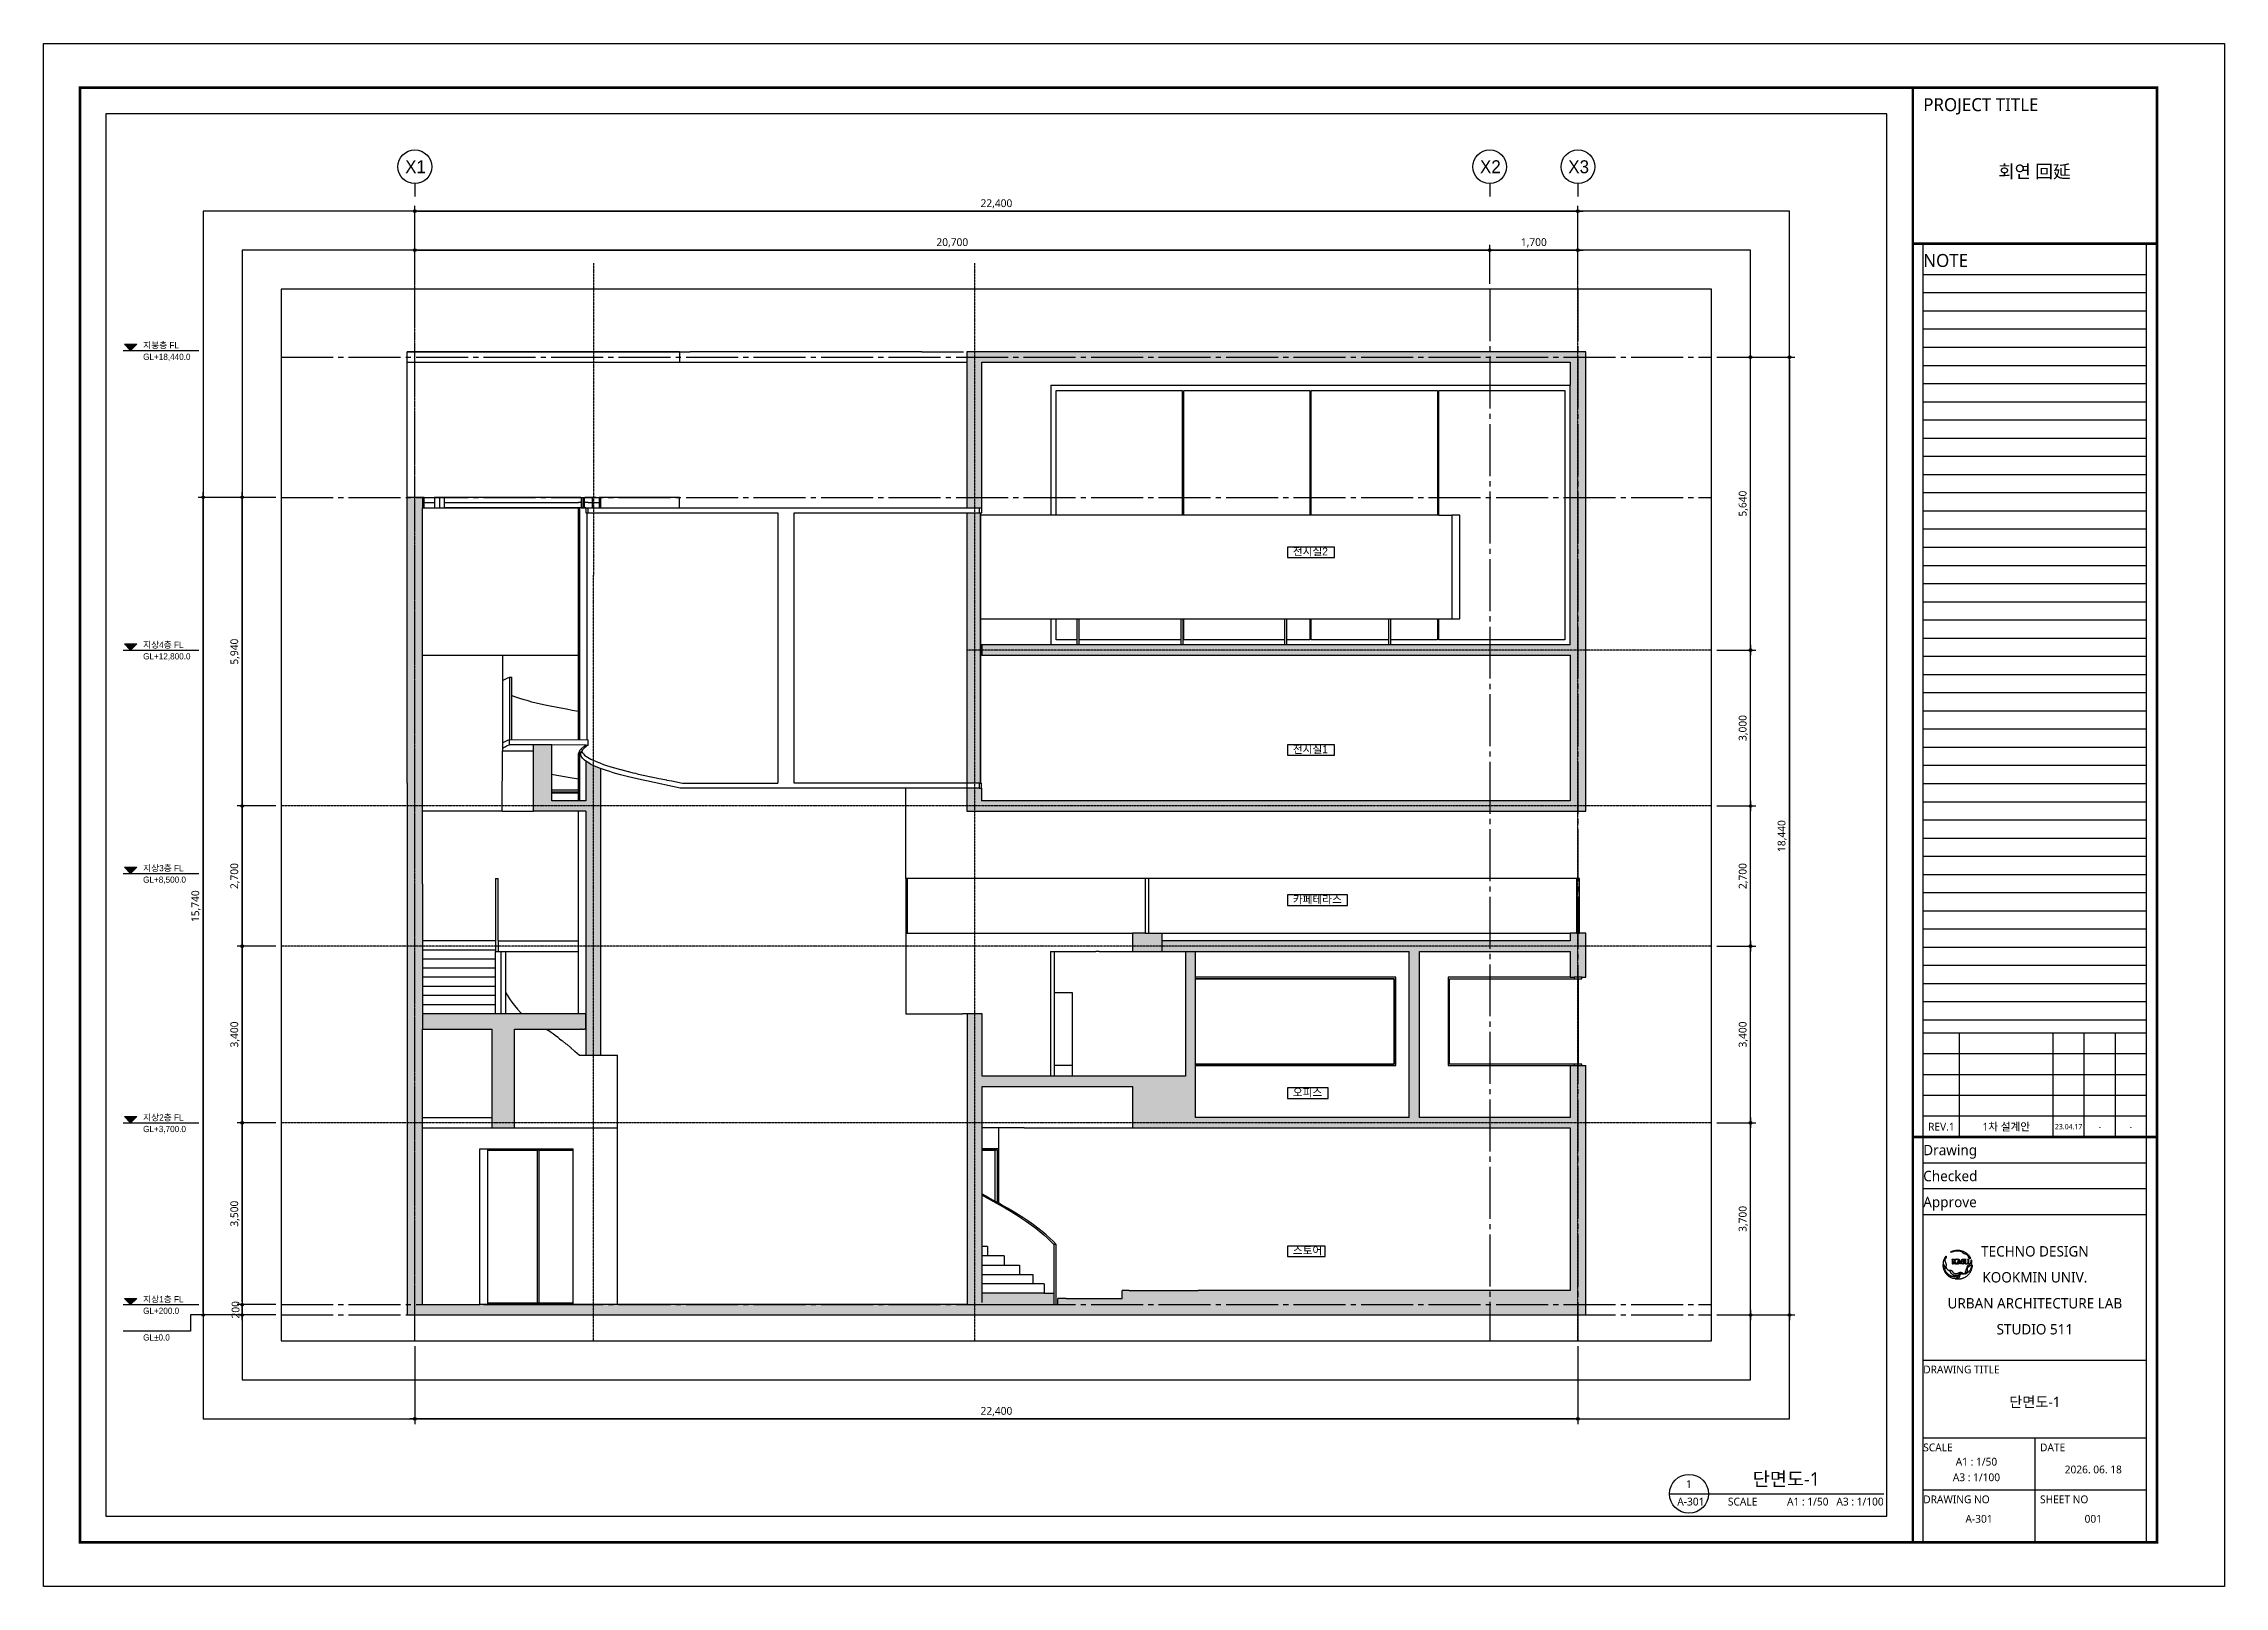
# Model space of a CAD drawing. Header units: millimetres. Extents: x 2135 to 254135, y 1035 to 90135.
# Drawn here: x 2135 to 44135, y 1035 to 30735 of the extents above; entities that cross this region are included whole.
import ezdxf
from ezdxf.enums import TextEntityAlignment as Align

# ---------------------------------------------------------------- set-up
doc = ezdxf.new("R2010")
doc.units = ezdxf.units.MM
doc.linetypes.add('CEN3', pattern=[26, 20, -2, 2, -2])
doc.linetypes.add('CENTER2', pattern=[28.575, 19.05, -3.175, 3.175, -3.175])
doc.layers.get('Defpoints').update_dxf_attribs({"color": 157})
for name, color, linetype in [('A-01-CNTL', 1, 'CENTER2'), ('A-03-ELEV', 3, 'Continuous'), ('A-03-TEXT', 3, 'Continuous'), ('A-04-FRAME', 4, 'Continuous'), ('A-07-DIM', 7, 'Continuous'), ('A-07-SYM', 7, 'Continuous'), ('A-08-ELEV', 8, 'Continuous'), ('A-251-HACH', 253, 'Continuous'), ('A-TEXT-NOTE', 7, 'Continuous'), ('DDOT', 1, 'Continuous'), ('form_TED.A', 40, 'Continuous'), ('HAT_TED.A', 9, 'Continuous'), ('SectionCutEdges', 2, 'Continuous'), ('TEXT1_TED.A', 2, 'Continuous'), ('TEXT2_TED.A', 3, 'Continuous'), ('TITLE_TED.A', 6, 'Continuous'), ('WA2(가벽)_TED.A', 7, 'Continuous')]:
    doc.layers.add(name, color=color, linetype=linetype)
doc.styles.add('TEXT', font='malgun.ttf')
doc.styles.add('돋움', font='')
doc.styles.add('맑은고딕', font='malgun.ttf')
doc.styles.get('돋움').set_extended_font_data('Dotum')
doc.dimstyles.new('HR-100', dxfattribs={"dimscale": 120, "dimtxt": 3, "dimasz": 1, "dimexe": 2, "dimexo": 2, "dimgap": 1, "dimtad": 1, "dimdec": 0, "dimdsep": 46, "dimlunit": 6, "dimtxsty": '맑은고딕', "dimblk": 'DIMDOT', "dimcen": 2.5, "dimdle": 1.5, "dimclrd": 7, "dimclrt": 3, "dimadec": 0, "dimazin": 0, "dimtfac": 1, "dimtdec": 0, "dimtix": 1, "dimtmove": 2, "dimatfit": 3, "dimfxl": 1, "dimtvp": 1, "dimtolj": 1, "dimtzin": 0, "dimlwd": -1, "dimarcsym": 0})

msp = doc.modelspace()

# ---------------------------------------------------------------- texts
at = {"layer": 'A-03-TEXT', "ltscale": 50, "style": '돋움'}
for s, p in [('X1', (9298.2, 28365.4)), ('X2', (29998.2, 28365.4)), ('X3', (31698.2, 28365.4))]:
    msp.add_text(s, height=250, dxfattribs=at).set_placement(p, align=Align.MIDDLE_CENTER)
for s, p in [('지붕층 FL', (4051.5, 24928.6)), ('지상4층 FL', (4051.5, 19162.3)), ('지상3층 FL', (4051.5, 14862.4)), ('지상2층 FL', (4051.5, 10062.4)), ('지상1층 FL', (4051.5, 6562.4))]:
    msp.add_text(s, height=120, dxfattribs=at).set_placement(p, align=Align.MIDDLE_LEFT)
for s, p in [('GL+18,440.0', (4051.5, 24766.6)), ('GL+12,800.0', (4051.5, 19000.3)), ('GL+8,500.0', (4051.5, 14700.4)), ('GL+3,700.0', (4051.5, 9900.4)), ('GL+200.0', (4051.5, 6400.4)), ('GL±0.0', (4051.5, 5887.9))]:
    msp.add_text(s, height=120, dxfattribs=at).set_placement(p, align=Align.TOP_LEFT)
at = {"layer": 'A-03-TEXT', "ltscale": 50, "char_height": 150, "attachment_point": 1, "style": 'TEXT'}
for s, insert in [('\\pxt40;{\\fGulim|b0|i0|c129|p50;전시실2}', (26195.1, 21032.9)), ('\\pxt40;{\\fGulim|b0|i0|c129|p50;전시실1}', (26195.1, 17224.6)), ('\\pxt40;{\\fGulim|b0|i0|c129|p50;카페테라스}', (26195.1, 14334.6)), ('\\pxt40;{\\fGulim|b0|i0|c129|p50;오피스}', (26195.1, 10619.2)), ('\\pxt40;{\\fGulim|b0|i0|c129|p50;스토어}', (26195.1, 7576.9))]:
    msp.add_mtext_dynamic_manual_height_columns(s, width=2077.749, gutter_width=12.5, heights=[0], dxfattribs=dict(at, insert=insert))
at = {"layer": 'TEXT1_TED.A', "style": '맑은고딕'}
for s, height, p in [('회연 回延', 250, (40477.2, 28274)), ('URBAN ARCHITECTURE LAB', 200, (40484.6, 6485.4)), ('STUDIO 511', 200, (40484.6, 5985.4)), ('단면도-1', 200, (40484.6, 4585.4)), ('A1 : 1/50', 150, (39359.6, 3435.4)), ('A3 : 1/100', 150, (39359.6, 3135.4)), ('A-301', 150, (39409.6, 2335.4)), ('001', 150, (41609.6, 2335.4))]:
    msp.add_text(s, height=height, dxfattribs=at).set_placement(p, align=Align.MIDDLE_CENTER)
at = {"layer": 'TEXT1_TED.A', "linetype": 'ByBlock', "style": '맑은고딕'}
msp.add_text('단면도-1', height=262.5, dxfattribs=at).set_placement((35697.7, 2892.1), align=Align.BOTTOM_CENTER)
at = {"layer": 'TEXT2_TED.A', "style": '맑은고딕'}
msp.add_text('1', height=150, dxfattribs=at).set_placement((33822.7, 3004.6), align=Align.MIDDLE_CENTER)
msp.add_text('A-301', height=150, dxfattribs=at).set_placement((33597.7, 2667.1), align=Align.MIDDLE_LEFT)
msp.add_text('SCALE', height=150, dxfattribs=at).set_placement((34572.7, 2592.1))
msp.add_text('A1 : 1/50   A3 : 1/100', height=150, dxfattribs=at).set_placement((37572.7, 2592.1), align=Align.RIGHT)

# ---------------------------------------------------------------- blocks, each defined once
blk = doc.blocks.new('BLOCK')
at = {"layer": 'HAT_TED.A', "color": 251}
for p, q in [((423948.3, -454314.5), (423948.3, -454313)), ((423948.3, -454313), (423948.8, -454315.3)), ((423948.5, -454316), (423948.3, -454314.5)), ((423948.5, -454310.6), (423948.6, -454310.5)), ((423948.5, -454310.7), (423948.5, -454310.6)), ((423948.5, -454310.8), (423948.5, -454310.7)), ((423948.5, -454310.9), (423948.5, -454310.8)), ((423948.5, -454311), (423948.5, -454310.9)), ((423948.5, -454311.2), (423948.5, -454311)), ((423948.5, -454311.3), (423948.5, -454311.2)), ((423948.5, -454311.4), (423948.5, -454311.3)), ((423948.5, -454311.5), (423948.5, -454311.4)), ((423948.5, -454311.6), (423948.5, -454311.5)), ((423948.5, -454311.7), (423948.5, -454311.6)), ((423948.5, -454311.9), (423948.5, -454311.7)), ((423948.5, -454312), (423948.5, -454311.9)), ((423948.6, -454312.3), (423948.5, -454312)), ((423948.6, -454316.5), (423948.5, -454316)), ((423948.6, -454310.2), (423948.7, -454310.1)), ((423948.6, -454310.4), (423948.6, -454310.2)), ((423948.6, -454310.5), (423948.6, -454310.4)), ((423948.7, -454312.7), (423948.6, -454312.3)), ((423948.7, -454316.9), (423948.6, -454316.5)), ((423948.7, -454310.1), (423948.8, -454309.7)), ((423948.8, -454313.1), (423948.7, -454312.7)), ((423948.8, -454317.4), (423948.7, -454316.9)), ((423948.8, -454309.7), (423948.9, -454309.3)), ((423949, -454313.4), (423948.8, -454313.1)), ((423948.8, -454315.3), (423948.9, -454315.8)), ((423948.9, -454309.3), (423949, -454308.9)), ((423948.9, -454315.8), (423949, -454316.2)), ((423949, -454308.9), (423949.2, -454308.5)), ((423949.1, -454313.8), (423949, -454313.4)), ((423949, -454316.2), (423949.2, -454316.7)), ((423949.3, -454314.1), (423949.1, -454313.8)), ((423949.2, -454308.5), (423949.3, -454308.1)), ((423949.2, -454316.7), (423949.4, -454317.1)), ((423949.3, -454308.1), (423949.5, -454307.7)), ((423949.4, -454314.5), (423949.3, -454314.1)), ((423949.6, -454314.8), (423949.4, -454314.5)), ((423949.5, -454307.7), (423949.7, -454307.3)), ((423949.8, -454315.2), (423949.6, -454314.8)), ((423949.7, -454307.3), (423949.9, -454306.9)), ((423950, -454315.5), (423949.8, -454315.2)), ((423949.9, -454306.9), (423950.1, -454306.5)), ((423950, -454308.6), (423949.9, -454308.7)), ((423949.9, -454308.7), (423949.9, -454308.9)), ((423949.9, -454308.9), (423949.9, -454309)), ((423949.9, -454309), (423949.9, -454309.1)), ((423949.9, -454309.1), (423949.9, -454309.2)), ((423949.9, -454309.2), (423949.9, -454309.3)), ((423949.9, -454309.3), (423949.9, -454309.4)), ((423949.9, -454309.4), (423949.9, -454309.5)), ((423949.9, -454309.5), (423949.9, -454309.6)), ((423949.9, -454309.6), (423950, -454309.7)), ((423950.1, -454308.2), (423950, -454308.3)), ((423950, -454308.3), (423950, -454308.4)), ((423950, -454308.4), (423950, -454308.5)), ((423950, -454308.5), (423950, -454308.6)), ((423950, -454309.7), (423950, -454309.8)), ((423950, -454309.8), (423950, -454309.9)), ((423950, -454309.9), (423950, -454310)), ((423950, -454310), (423950.1, -454310.1)), ((423950.2, -454315.8), (423950, -454315.5)), ((423950.1, -454306.5), (423950.3, -454306.1)), ((423950.2, -454307.9), (423950.1, -454308)), ((423950.1, -454308), (423950.1, -454308.1)), ((423950.1, -454308.1), (423950.1, -454308.2)), ((423950.1, -454310.1), (423950.1, -454310.2)), ((423950.1, -454310.2), (423950.1, -454310.3)), ((423950.1, -454310.3), (423950.8, -454312.3)), ((423950.3, -454307.8), (423950.2, -454307.9)), ((423950.2, -454307.9), (423950.2, -454307.9)), ((423950.5, -454316.1), (423950.2, -454315.8)), ((423950.3, -454306.1), (423950.5, -454305.8)), ((423950.4, -454307.6), (423950.3, -454307.7)), ((423950.3, -454307.7), (423950.3, -454307.8)), ((423950.5, -454307.4), (423950.4, -454307.5)), ((423950.4, -454307.5), (423950.4, -454307.6)), ((423950.5, -454305.8), (423950.8, -454305.4)), ((423950.6, -454307.2), (423950.5, -454307.3)), ((423950.5, -454307.3), (423950.5, -454307.4)), ((423950.7, -454316.4), (423950.5, -454316.1)), ((423950.7, -454307.2), (423950.6, -454307.2)), ((423950.8, -454307), (423950.7, -454307.1)), ((423950.7, -454307.1), (423950.7, -454307.1)), ((423950.7, -454307.1), (423950.7, -454307.2)), ((423950.9, -454316.7), (423950.7, -454316.4)), ((423950.8, -454305.4), (423950.9, -454305.2)), ((423950.9, -454306.8), (423950.8, -454306.9)), ((423950.8, -454306.9), (423950.8, -454306.9)), ((423950.8, -454306.9), (423950.8, -454307)), ((423950.8, -454312.3), (423950.9, -454312.4)), ((423950.9, -454314.8), (423950.8, -454315)), ((423950.8, -454315), (423950.8, -454315.1)), ((423950.8, -454315.1), (423950.9, -454315.2)), ((423950.9, -454305.2), (423951, -454305.3)), ((423951, -454306.6), (423950.9, -454306.7)), ((423950.9, -454306.7), (423950.9, -454306.8)), ((423950.9, -454306.8), (423950.9, -454306.8)), ((423950.9, -454312.4), (423950.9, -454312.5)), ((423950.9, -454312.5), (423950.9, -454312.6)), ((423950.9, -454312.6), (423950.9, -454312.7)), ((423950.9, -454312.7), (423951, -454312.9)), ((423951, -454314.2), (423950.9, -454314.3)), ((423950.9, -454314.3), (423950.9, -454314.4)), ((423950.9, -454314.4), (423950.9, -454314.5)), ((423950.9, -454314.5), (423950.9, -454314.6)), ((423950.9, -454314.6), (423950.9, -454314.7)), ((423950.9, -454314.7), (423950.9, -454314.8)), ((423950.9, -454315.2), (423950.9, -454315.3)), ((423950.9, -454315.3), (423950.9, -454315.4)), ((423950.9, -454315.4), (423950.9, -454315.5)), ((423950.9, -454315.5), (423950.9, -454315.6)), ((423950.9, -454315.6), (423950.9, -454315.7)), ((423950.9, -454315.7), (423951, -454315.8)), ((423951.6, -454317.4), (423950.9, -454316.7)), ((423951, -454305.3), (423951, -454305.3)), ((423951, -454305.3), (423951, -454305.4)), ((423951, -454305.4), (423951, -454305.5)), ((423951, -454305.5), (423951, -454305.5)), ((423951, -454305.5), (423951, -454305.6)), ((423951, -454305.6), (423951.1, -454305.7)), ((423951.1, -454306.3), (423951, -454306.4)), ((423951, -454306.4), (423951, -454306.4)), ((423951, -454306.4), (423951, -454306.5)), ((423951, -454306.5), (423951, -454306.6)), ((423951, -454306.6), (423951, -454306.6)), ((423951, -454312.9), (423951, -454313)), ((423951, -454313), (423951, -454313.1)), ((423951, -454313.1), (423951, -454313.2)), ((423951, -454313.2), (423951, -454313.3)), ((423951, -454313.3), (423951, -454313.5)), ((423951, -454313.5), (423951, -454313.6)), ((423951, -454313.6), (423951, -454313.7)), ((423951, -454313.7), (423951, -454313.8)), ((423951, -454313.8), (423951, -454313.9)), ((423951, -454313.9), (423951, -454314.1)), ((423951, -454314.1), (423951, -454314.2)), ((423951, -454315.8), (423951, -454315.9)), ((423951, -454315.9), (423951, -454316.1)), ((423951, -454316.1), (423951.1, -454316.2)), ((423951.1, -454305.7), (423951.1, -454305.7)), ((423951.1, -454305.7), (423951.1, -454305.8)), ((423951.1, -454305.8), (423951.1, -454305.9)), ((423951.1, -454305.9), (423951.1, -454305.9)), ((423951.1, -454305.9), (423951.1, -454306)), ((423951.1, -454306), (423951.1, -454306.1)), ((423951.1, -454306.1), (423951.1, -454306.1)), ((423951.1, -454306.1), (423951.1, -454306.2)), ((423951.1, -454306.2), (423951.1, -454306.3)), ((423951.1, -454306.3), (423951.1, -454306.3)), ((423951.1, -454316.2), (423951.1, -454316.3)), ((423951.1, -454316.3), (423951.1, -454316.4)), ((423951.1, -454316.4), (423951.2, -454316.5)), ((423951.2, -454316.5), (423951.2, -454316.6)), ((423951.2, -454316.6), (423951.3, -454316.7)), ((423951.3, -454316.7), (423951.3, -454316.8)), ((423951.3, -454316.8), (423951.6, -454317.4)), ((423955.4, -454301.3), (423955.8, -454301.1)), ((423956.5, -454301.3), (423955.4, -454301.3)), ((423955.8, -454301.1), (423956.2, -454300.9)), ((423956.2, -454300.9), (423956.6, -454300.7)), ((423956.6, -454301.3), (423956.5, -454301.3)), ((423956.6, -454300.7), (423957, -454300.5)), ((423956.8, -454301.2), (423956.6, -454301.3)), ((423957, -454308.3), (423956.7, -454308.2)), ((423956.7, -454308.2), (423956.7, -454308.2)), ((423956.7, -454308.2), (423956.7, -454308.2)), ((423956.7, -454308.2), (423956.7, -454308.2)), ((423956.7, -454308.2), (423956.7, -454308.2)), ((423956.7, -454308.2), (423956.7, -454308.2)), ((423956.7, -454308.2), (423956.7, -454308.2)), ((423956.7, -454308.2), (423956.7, -454308.2)), ((423956.7, -454308.2), (423956.7, -454308.2)), ((423956.7, -454308.2), (423956.8, -454308.2)), ((423957, -454301.2), (423956.8, -454301.2)), ((423956.8, -454308.1), (423958.2, -454308.1)), ((423956.8, -454308.2), (423956.8, -454308.1)), ((423956.8, -454308.1), (423956.8, -454308.1)), ((423956.8, -454308.1), (423956.8, -454308.1)), ((423956.8, -454308.1), (423956.8, -454308.1)), ((423956.8, -454308.1), (423956.8, -454308.1)), ((423956.8, -454308.1), (423956.8, -454308.1)), ((423956.8, -454308.1), (423956.8, -454308.1)), ((423956.8, -454308.1), (423956.8, -454308.1)), ((423956.8, -454308.1), (423956.8, -454308.1)), ((423956.8, -454308.1), (423956.8, -454308.1)), ((423956.8, -454308.1), (423956.8, -454308.1)), ((423956.8, -454308.1), (423956.8, -454308.1)), ((423956.8, -454308.1), (423956.8, -454308.1)), ((423956.8, -454308.1), (423956.8, -454308.1)), ((423956.8, -454308.1), (423956.8, -454308.1)), ((423956.8, -454308.1), (423956.8, -454308.1)), ((423956.8, -454308.1), (423956.8, -454308.1)), ((423956.8, -454308.1), (423956.8, -454308.1)), ((423956.8, -454308.1), (423956.8, -454308.1)), ((423956.8, -454308.1), (423956.8, -454308.1)), ((423956.8, -454308.1), (423956.8, -454308.1)), ((423956.8, -454308.1), (423956.8, -454308.1)), ((423956.8, -454308.1), (423956.8, -454308.1)), ((423956.8, -454308.1), (423956.8, -454308.1)), ((423956.8, -454308.2), (423956.8, -454308.2)), ((423956.8, -454308.2), (423956.8, -454308.2)), ((423956.8, -454308.2), (423956.8, -454308.2)), ((423956.8, -454308.2), (423956.8, -454308.2)), ((423956.8, -454308.2), (423956.8, -454308.2)), ((423956.8, -454308.2), (423956.8, -454308.2)), ((423956.8, -454308.2), (423956.8, -454308.2)), ((423956.8, -454308.2), (423956.8, -454308.2)), ((423956.8, -454308.2), (423956.8, -454308.2)), ((423956.8, -454308.2), (423956.8, -454308.2)), ((423956.8, -454308.2), (423956.8, -454308.2)), ((423956.8, -454308.2), (423956.8, -454308.2)), ((423956.8, -454308.2), (423956.8, -454308.2)), ((423956.8, -454308.2), (423956.8, -454308.2)), ((423956.8, -454308.2), (423956.8, -454308.2)), ((423956.8, -454308.2), (423956.8, -454308.2)), ((423956.8, -454308.2), (423956.8, -454308.2)), ((423956.8, -454308.2), (423956.8, -454308.2)), ((423956.8, -454308.2), (423956.8, -454308.2)), ((423956.8, -454308.2), (423956.8, -454308.2)), ((423956.8, -454308.2), (423956.8, -454308.2)), ((423956.8, -454308.2), (423956.8, -454308.2)), ((423956.8, -454308.2), (423956.8, -454308.2)), ((423956.8, -454312.5), (423957, -454312.4)), ((423956.8, -454312.6), (423956.8, -454312.5)), ((423958.8, -454312.6), (423956.8, -454312.6)), ((423957, -454300.5), (423957.5, -454300.3)), ((423957.2, -454301.2), (423957, -454301.2)), ((423957.1, -454308.3), (423957, -454308.3)), ((423957, -454308.3), (423957, -454308.3)), ((423957, -454308.3), (423957, -454308.3)), ((423957, -454308.3), (423957, -454308.3)), ((423957, -454308.3), (423957, -454308.3)), ((423957, -454312.4), (423957, -454312.4)), ((423957, -454312.4), (423957, -454312.4)), ((423957, -454312.4), (423957, -454312.4)), ((423957, -454312.4), (423957, -454312.4)), ((423957, -454312.4), (423957, -454312.4)), ((423957, -454312.4), (423957.1, -454312.4)), ((423957.2, -454308.3), (423957.1, -454308.3)), ((423957.1, -454308.3), (423957.1, -454308.3)), ((423957.1, -454308.3), (423957.1, -454308.3)), ((423957.1, -454308.3), (423957.1, -454308.3)), ((423957.1, -454308.3), (423957.1, -454308.3)), ((423957.1, -454308.3), (423957.1, -454308.3)), ((423957.1, -454308.3), (423957.1, -454308.3)), ((423957.1, -454308.3), (423957.1, -454308.3)), ((423957.1, -454308.3), (423957.1, -454308.3)), ((423957.1, -454308.3), (423957.1, -454308.3)), ((423957.1, -454312.4), (423957.1, -454312.4)), ((423957.1, -454312.4), (423957.1, -454312.4)), ((423957.1, -454312.4), (423957.1, -454312.4)), ((423957.1, -454312.4), (423957.1, -454312.4)), ((423957.1, -454312.4), (423957.1, -454312.4)), ((423957.1, -454312.4), (423957.1, -454312.4)), ((423957.1, -454312.4), (423957.1, -454312.4)), ((423957.1, -454312.4), (423957.1, -454312.4)), ((423957.1, -454312.4), (423957.2, -454312.4)), ((423957.3, -454301.1), (423957.2, -454301.2)), ((423957.2, -454308.4), (423957.2, -454308.4)), ((423957.2, -454308.4), (423957.2, -454308.3)), ((423957.2, -454308.3), (423957.2, -454308.3)), ((423957.2, -454308.3), (423957.2, -454308.3)), ((423957.2, -454308.3), (423957.2, -454308.3)), ((423957.2, -454308.3), (423957.2, -454308.3)), ((423957.3, -454308.4), (423957.2, -454308.4)), ((423957.2, -454308.4), (423957.2, -454308.4)), ((423957.2, -454308.4), (423957.2, -454308.4)), ((423957.2, -454308.4), (423957.2, -454308.4)), ((423957.2, -454308.4), (423957.2, -454308.4)), ((423957.2, -454312.4), (423957.2, -454312.3)), ((423957.2, -454312.3), (423957.2, -454312.3)), ((423957.2, -454312.3), (423957.2, -454312.3)), ((423957.2, -454312.3), (423957.2, -454312.3)), ((423957.2, -454312.3), (423957.2, -454312.3)), ((423957.2, -454312.3), (423957.2, -454312.3)), ((423957.2, -454312.3), (423957.3, -454312.3)), ((423957.2, -454312.4), (423957.2, -454312.4)), ((423957.2, -454312.4), (423957.2, -454312.4)), ((423957.2, -454312.4), (423957.2, -454312.4)), ((423957.2, -454312.4), (423957.2, -454312.4)), ((423957.2, -454312.4), (423957.2, -454312.4)), ((423957.5, -454301.1), (423957.3, -454301.1)), ((423957.3, -454308.5), (423957.3, -454308.4)), ((423957.3, -454308.4), (423957.3, -454308.4)), ((423957.3, -454308.4), (423957.3, -454308.4)), ((423957.3, -454308.4), (423957.3, -454308.4)), ((423957.3, -454308.4), (423957.3, -454308.4)), ((423957.3, -454308.6), (423957.3, -454308.5)), ((423957.3, -454308.5), (423957.3, -454308.5)), ((423957.3, -454308.5), (423957.3, -454308.5)), ((423957.3, -454308.5), (423957.3, -454308.5)), ((423957.3, -454308.5), (423957.3, -454308.5)), ((423957.3, -454308.5), (423957.3, -454308.5)), ((423957.3, -454308.5), (423957.3, -454308.5)), ((423957.3, -454308.5), (423957.3, -454308.5)), ((423957.3, -454308.5), (423957.3, -454308.5)), ((423957.3, -454312.1), (423957.3, -454308.6)), ((423957.3, -454308.6), (423957.3, -454308.6)), ((423957.3, -454308.6), (423957.3, -454308.6)), ((423957.3, -454308.6), (423957.3, -454308.6)), ((423957.3, -454308.6), (423957.3, -454308.6)), ((423957.3, -454308.6), (423957.3, -454308.6)), ((423957.3, -454308.6), (423957.3, -454308.6)), ((423957.3, -454308.6), (423957.3, -454308.6)), ((423957.3, -454308.6), (423957.3, -454308.6)), ((423957.3, -454312.2), (423957.3, -454312.1)), ((423957.3, -454312.1), (423957.3, -454312.1)), ((423957.3, -454312.1), (423957.3, -454312.1)), ((423957.3, -454312.1), (423957.3, -454312.1)), ((423957.3, -454312.1), (423957.3, -454312.1)), ((423957.3, -454312.1), (423957.3, -454312.1)), ((423957.3, -454312.1), (423957.3, -454312.1)), ((423957.3, -454312.1), (423957.3, -454312.1)), ((423957.3, -454312.3), (423957.3, -454312.2)), ((423957.3, -454312.2), (423957.3, -454312.2)), ((423957.3, -454312.2), (423957.3, -454312.2)), ((423957.3, -454312.2), (423957.3, -454312.2)), ((423957.3, -454312.2), (423957.3, -454312.2)), ((423957.3, -454312.2), (423957.3, -454312.2)), ((423957.3, -454312.2), (423957.3, -454312.2)), ((423957.3, -454312.2), (423957.3, -454312.2)), ((423957.3, -454312.2), (423957.3, -454312.2)), ((423957.3, -454312.2), (423957.3, -454312.2)), ((423957.3, -454312.3), (423957.3, -454312.3)), ((423957.3, -454312.3), (423957.3, -454312.3)), ((423957.3, -454312.3), (423957.3, -454312.3)), ((423957.3, -454312.3), (423957.3, -454312.3)), ((423957.3, -454312.3), (423957.3, -454312.3)), ((423957.5, -454300.3), (423957.9, -454300.2)), ((423957.7, -454301), (423957.5, -454301.1)), ((423957.9, -454301), (423957.7, -454301)), ((423957.9, -454300.2), (423958.3, -454300)), ((423958, -454300.9), (423957.9, -454301)), ((423958.1, -454300.8), (423958, -454300.9)), ((423958.2, -454300.8), (423958.1, -454300.8)), ((423958.3, -454300.7), (423958.2, -454300.8)), ((423958.2, -454308.1), (423958.7, -454308.1)), ((423958.7, -454311), (423958.2, -454310.5)), ((423958.2, -454310.5), (423958.2, -454312.2)), ((423958.2, -454312.2), (423958.3, -454312.2)), ((423958.3, -454300), (423958.8, -454299.9)), ((423958.4, -454300.7), (423958.3, -454300.7)), ((423958.4, -454308.5), (423958.3, -454308.5)), ((423958.3, -454308.5), (423958.3, -454308.5)), ((423958.3, -454308.5), (423958.3, -454308.5)), ((423958.3, -454308.5), (423958.3, -454308.5)), ((423958.3, -454308.5), (423958.3, -454308.5)), ((423958.3, -454308.5), (423958.3, -454308.5)), ((423958.3, -454308.5), (423958.3, -454308.6)), ((423958.3, -454308.6), (423958.3, -454308.6)), ((423958.3, -454308.6), (423958.3, -454308.6)), ((423958.3, -454308.6), (423958.3, -454308.6)), ((423958.3, -454308.6), (423958.3, -454308.6)), ((423958.3, -454308.6), (423958.3, -454308.6)), ((423958.3, -454308.6), (423958.3, -454308.6)), ((423958.3, -454308.6), (423958.3, -454308.7)), ((423958.3, -454308.7), (423958.3, -454308.7)), ((423958.3, -454308.7), (423958.3, -454308.7)), ((423958.3, -454308.7), (423958.3, -454308.7)), ((423958.3, -454308.7), (423958.3, -454308.7)), ((423958.3, -454308.7), (423958.3, -454308.7)), ((423958.3, -454308.7), (423958.3, -454308.8)), ((423958.3, -454308.8), (423958.3, -454308.8)), ((423958.3, -454308.8), (423958.3, -454308.8)), ((423958.3, -454308.8), (423958.3, -454308.8)), ((423958.3, -454308.8), (423958.3, -454308.8)), ((423958.3, -454308.8), (423958.3, -454308.8)), ((423958.3, -454308.8), (423958.3, -454308.8)), ((423958.3, -454308.8), (423958.3, -454308.9)), ((423958.3, -454308.9), (423958.3, -454308.9)), ((423958.3, -454308.9), (423958.3, -454308.9)), ((423958.3, -454308.9), (423958.3, -454309.2)), ((423958.3, -454309.2), (423958.3, -454309.6)), ((423958.3, -454309.6), (423958.4, -454309.9)), ((423958.3, -454312.2), (423958.3, -454312.2)), ((423958.3, -454312.2), (423958.3, -454312.3)), ((423958.3, -454312.3), (423958.3, -454312.3)), ((423958.3, -454312.3), (423958.3, -454312.3)), ((423958.3, -454312.3), (423958.3, -454312.3)), ((423958.3, -454312.3), (423958.3, -454312.3)), ((423958.3, -454312.3), (423958.3, -454312.3)), ((423958.3, -454312.3), (423958.4, -454312.3)), ((423958.6, -454300.6), (423958.4, -454300.7)), ((423958.5, -454308.4), (423958.4, -454308.4)), ((423958.4, -454308.4), (423958.4, -454308.4)), ((423958.4, -454308.4), (423958.4, -454308.4)), ((423958.4, -454308.4), (423958.4, -454308.4)), ((423958.4, -454308.4), (423958.4, -454308.4)), ((423958.4, -454308.4), (423958.4, -454308.4)), ((423958.4, -454308.4), (423958.4, -454308.4)), ((423958.4, -454308.4), (423958.4, -454308.4)), ((423958.4, -454308.4), (423958.4, -454308.5)), ((423958.4, -454310.3), (423960.1, -454308.4)), ((423958.4, -454308.5), (423958.4, -454308.5)), ((423958.4, -454309.9), (423958.4, -454310.3)), ((423958.4, -454312.3), (423958.4, -454312.3)), ((423958.4, -454312.3), (423958.4, -454312.4)), ((423958.4, -454312.4), (423958.4, -454312.4)), ((423958.4, -454312.4), (423958.4, -454312.4)), ((423958.4, -454312.4), (423958.4, -454312.4)), ((423958.4, -454312.4), (423958.5, -454312.4)), ((423958.6, -454308.3), (423958.5, -454308.3)), ((423958.5, -454308.3), (423958.5, -454308.3)), ((423958.5, -454308.3), (423958.5, -454308.3)), ((423958.5, -454308.3), (423958.5, -454308.3)), ((423958.5, -454308.3), (423958.5, -454308.4)), ((423958.5, -454308.4), (423958.5, -454308.4)), ((423958.5, -454308.4), (423958.5, -454308.4)), ((423958.5, -454312.4), (423958.5, -454312.4)), ((423958.5, -454312.4), (423958.5, -454312.4)), ((423958.5, -454312.4), (423958.5, -454312.4)), ((423958.5, -454312.4), (423958.5, -454312.4)), ((423958.5, -454312.4), (423958.5, -454312.4)), ((423958.5, -454312.4), (423958.6, -454312.4)), ((423958.7, -454300.6), (423958.6, -454300.6)), ((423958.7, -454308.3), (423958.6, -454308.3)), ((423958.6, -454308.3), (423958.6, -454308.3)), ((423958.6, -454308.3), (423958.6, -454308.3)), ((423958.6, -454308.3), (423958.6, -454308.3)), ((423958.6, -454308.3), (423958.6, -454308.3)), ((423958.6, -454308.3), (423958.6, -454308.3)), ((423958.6, -454308.3), (423958.6, -454308.3)), ((423958.6, -454312.4), (423958.8, -454312.5)), ((423958.8, -454300.5), (423958.7, -454300.6)), ((423958.7, -454308.1), (423958.9, -454308.2)), ((423958.9, -454308.2), (423958.7, -454308.3)), ((423958.7, -454308.3), (423958.7, -454308.3)), ((423958.7, -454308.3), (423958.7, -454308.3)), ((423958.7, -454308.3), (423958.7, -454308.3)), ((423958.7, -454308.3), (423958.7, -454308.3)), ((423958.7, -454308.3), (423958.7, -454308.3)), ((423958.7, -454308.3), (423958.7, -454308.3)), ((423959.1, -454311.5), (423958.7, -454311)), ((423958.8, -454299.9), (423959.2, -454299.8)), ((423958.9, -454300.5), (423958.8, -454300.5)), ((423958.8, -454312.5), (423958.8, -454312.6)), ((423959, -454300.5), (423958.9, -454300.5)), ((423959.1, -454300.4), (423959, -454300.5)), ((423959.1, -454309.9), (423959, -454310)), ((423959, -454310), (423960.8, -454312.2)), ((423959.2, -454300.4), (423959.1, -454300.4)), ((423959.2, -454309.8), (423959.1, -454309.9)), ((423959.5, -454312), (423959.1, -454311.5)), ((423959.2, -454299.8), (423959.7, -454299.7)), ((423959.3, -454300.4), (423959.2, -454300.4)), ((423959.3, -454309.7), (423959.2, -454309.8)), ((423959.2, -454309.8), (423959.2, -454309.8)), ((423959.5, -454300.4), (423959.3, -454300.4)), ((423959.4, -454309.6), (423959.3, -454309.7)), ((423959.6, -454309.4), (423959.4, -454309.6)), ((423959.6, -454300.4), (423959.5, -454300.4)), ((423959.5, -454308.1), (423959.6, -454308)), ((423959.6, -454308.3), (423959.5, -454308.1)), ((423959.8, -454312.5), (423959.5, -454312)), ((423959.7, -454300.4), (423959.6, -454300.4)), ((423959.6, -454308), (423961.2, -454308.1)), ((423960.1, -454308.4), (423959.6, -454308.3)), ((423959.8, -454309.2), (423959.6, -454309.4)), ((423959.7, -454299.7), (423960.1, -454299.7)), ((423959.8, -454300.4), (423959.7, -454300.4)), ((423959.9, -454300.4), (423959.8, -454300.4)), ((423959.9, -454309), (423959.8, -454309.2)), ((423959.9, -454312.5), (423959.8, -454312.5)), ((423960, -454300.4), (423959.9, -454300.4)), ((423960, -454308.9), (423959.9, -454309)), ((423959.9, -454312.6), (423959.9, -454312.5)), ((423959.9, -454312.5), (423959.9, -454312.5)), ((423959.9, -454312.5), (423959.9, -454312.5)), ((423959.9, -454312.5), (423959.9, -454312.5)), ((423959.9, -454312.5), (423959.9, -454312.5)), ((423959.9, -454312.5), (423959.9, -454312.5)), ((423959.9, -454312.5), (423959.9, -454312.5)), ((423960, -454312.6), (423959.9, -454312.6)), ((423959.9, -454312.6), (423959.9, -454312.6)), ((423960.2, -454300.4), (423960, -454300.4)), ((423960.1, -454308.8), (423960, -454308.9)), ((423960.1, -454312.6), (423960, -454312.6)), ((423960, -454312.6), (423960, -454312.6)), ((423960, -454312.6), (423960, -454312.6)), ((423960, -454312.6), (423960, -454312.6)), ((423960, -454312.6), (423960, -454312.6)), ((423960, -454312.6), (423960, -454312.6)), ((423960, -454312.6), (423960, -454312.6)), ((423960.1, -454299.7), (423960.6, -454299.6)), ((423960.2, -454308.8), (423960.1, -454308.8)), ((423960.1, -454312.7), (423960.1, -454312.6)), ((423961.3, -454312.7), (423960.1, -454312.7)), ((423960.1, -454312.7), (423960.1, -454312.7)), ((423960.3, -454300.4), (423960.2, -454300.4)), ((423960.3, -454308.7), (423960.2, -454308.7)), ((423960.2, -454308.7), (423960.2, -454308.8)), ((423960.4, -454300.4), (423960.3, -454300.4)), ((423960.4, -454308.6), (423960.3, -454308.7)), ((423960.5, -454300.4), (423960.4, -454300.4)), ((423960.5, -454308.5), (423960.4, -454308.5)), ((423960.4, -454308.5), (423960.4, -454308.6)), ((423961, -454300.5), (423960.5, -454300.4)), ((423960.6, -454308.5), (423960.5, -454308.5)), ((423960.5, -454308.5), (423960.5, -454308.5)), ((423960.6, -454299.6), (423961.1, -454299.5)), ((423960.7, -454308.4), (423960.6, -454308.4)), ((423960.6, -454308.4), (423960.6, -454308.4)), ((423960.6, -454308.4), (423960.6, -454308.5)), ((423960.8, -454308.3), (423960.7, -454308.4)), ((423960.7, -454308.4), (423960.7, -454308.4)), ((423960.7, -454308.4), (423960.7, -454308.4)), ((423960.9, -454308.3), (423960.8, -454308.3)), ((423960.8, -454308.3), (423960.8, -454308.3)), ((423960.8, -454312.2), (423960.9, -454312.2)), ((423961, -454308.3), (423960.9, -454308.3)), ((423960.9, -454308.3), (423960.9, -454308.3)), ((423960.9, -454312.2), (423960.9, -454312.3)), ((423960.9, -454312.3), (423961, -454312.3)), ((423964.1, -454300.6), (423961, -454300.5)), ((423961.1, -454308.2), (423961, -454308.2)), ((423961, -454308.2), (423961, -454308.3)), ((423961, -454312.3), (423961, -454312.3)), ((423961, -454312.3), (423961.1, -454312.4)), ((423961.1, -454299.5), (423961.5, -454299.5)), ((423961.2, -454308.2), (423961.1, -454308.2)), ((423961.1, -454308.2), (423961.1, -454308.2)), ((423961.1, -454312.4), (423961.1, -454312.4)), ((423961.1, -454312.4), (423961.2, -454312.4)), ((423961.2, -454308.1), (423961.3, -454308.2)), ((423961.3, -454308.2), (423961.2, -454308.2)), ((423961.2, -454308.2), (423961.2, -454308.2)), ((423961.2, -454308.2), (423961.2, -454308.2)), ((423961.2, -454312.4), (423961.2, -454312.5)), ((423961.2, -454312.5), (423961.4, -454312.5)), ((423961.4, -454312.5), (423961.3, -454312.7)), ((423961.5, -454299.5), (423962, -454299.5)), ((423961.6, -454312.5), (423961.8, -454312.4)), ((423961.6, -454312.6), (423961.6, -454312.5)), ((423963.3, -454312.6), (423961.6, -454312.6)), ((423961.8, -454312.4), (423961.8, -454312.4)), ((423961.8, -454312.4), (423961.8, -454312.4)), ((423961.8, -454312.4), (423961.8, -454312.4)), ((423961.8, -454312.4), (423961.8, -454312.4)), ((423961.8, -454312.4), (423961.9, -454312.4)), ((423961.9, -454312.4), (423961.9, -454312.4)), ((423961.9, -454312.4), (423961.9, -454312.4)), ((423961.9, -454312.4), (423961.9, -454312.4)), ((423961.9, -454312.4), (423961.9, -454312.4)), ((423961.9, -454312.4), (423961.9, -454312.4)), ((423961.9, -454312.4), (423962, -454312.4)), ((423962, -454299.5), (423962.4, -454299.5)), ((423962, -454308.1), (423962.2, -454308)), ((423962.1, -454308.2), (423962, -454308.1)), ((423962, -454312.4), (423962.1, -454312.3)), ((423962, -454312.4), (423962, -454312.4)), ((423962, -454312.4), (423962, -454312.4)), ((423962, -454312.4), (423962, -454312.4)), ((423962, -454312.4), (423962, -454312.4)), ((423962, -454312.4), (423962, -454312.4)), ((423962, -454312.4), (423962, -454312.4)), ((423962.2, -454308.2), (423962.1, -454308.2)), ((423962.1, -454308.2), (423962.1, -454308.2)), ((423962.1, -454312.3), (423962.1, -454312.3)), ((423962.1, -454312.3), (423962.1, -454312.3)), ((423962.1, -454312.3), (423962.1, -454312.3)), ((423962.1, -454312.3), (423962.1, -454312.3)), ((423962.1, -454312.3), (423962.1, -454312.3)), ((423962.1, -454312.3), (423962.1, -454312.3)), ((423962.1, -454312.3), (423962.2, -454312.3)), ((423962.2, -454308), (423963.1, -454308)), ((423962.3, -454308.2), (423962.2, -454308.2)), ((423962.2, -454308.2), (423962.2, -454308.2)), ((423962.2, -454308.2), (423962.2, -454308.2)), ((423962.2, -454308.2), (423962.2, -454308.2)), ((423962.2, -454308.2), (423962.2, -454308.2)), ((423962.2, -454308.2), (423962.2, -454308.2)), ((423962.2, -454312.2), (423962.2, -454312.1)), ((423962.2, -454312.1), (423962.2, -454312.1)), ((423962.2, -454312.1), (423962.2, -454312.1)), ((423962.2, -454312.1), (423962.3, -454312.1)), ((423962.2, -454312.3), (423962.2, -454312.2)), ((423962.2, -454312.2), (423962.2, -454312.2)), ((423962.2, -454312.2), (423962.2, -454312.2)), ((423962.2, -454312.2), (423962.2, -454312.2)), ((423962.2, -454312.2), (423962.2, -454312.2)), ((423962.2, -454312.2), (423962.2, -454312.2)), ((423962.2, -454312.2), (423962.2, -454312.2)), ((423962.2, -454312.3), (423962.2, -454312.3)), ((423962.3, -454308.3), (423962.3, -454308.2)), ((423962.3, -454308.2), (423962.3, -454308.2)), ((423962.4, -454308.3), (423962.3, -454308.3)), ((423962.3, -454308.3), (423962.3, -454308.3)), ((423962.3, -454308.3), (423962.3, -454308.3)), ((423962.3, -454308.3), (423962.3, -454308.3)), ((423962.3, -454311.9), (423962.6, -454308.8)), ((423962.3, -454312), (423962.3, -454311.9)), ((423962.3, -454311.9), (423962.3, -454311.9)), ((423962.3, -454311.9), (423962.3, -454311.9)), ((423962.3, -454312.1), (423962.3, -454312.1)), ((423962.3, -454312.1), (423962.3, -454312)), ((423962.3, -454312), (423962.3, -454312)), ((423962.3, -454312), (423962.3, -454312)), ((423962.3, -454312), (423962.3, -454312)), ((423962.3, -454312), (423962.3, -454312)), ((423962.3, -454312.1), (423962.3, -454312.1)), ((423962.3, -454312.1), (423962.3, -454312.1)), ((423962.4, -454299.5), (423962.9, -454299.5)), ((423962.5, -454308.3), (423962.4, -454308.3)), ((423962.4, -454308.3), (423962.4, -454308.3)), ((423962.4, -454308.3), (423962.4, -454308.3)), ((423962.4, -454308.3), (423962.4, -454308.3)), ((423962.4, -454308.3), (423962.4, -454308.3)), ((423962.4, -454308.3), (423962.4, -454308.3)), ((423962.4, -454308.3), (423962.4, -454308.3)), ((423962.5, -454308.4), (423962.5, -454308.3)), ((423962.6, -454308.5), (423962.5, -454308.5)), ((423962.5, -454308.5), (423962.5, -454308.4)), ((423962.5, -454308.4), (423962.5, -454308.4)), ((423962.5, -454308.4), (423962.5, -454308.4)), ((423962.5, -454308.4), (423962.5, -454308.4)), ((423962.5, -454308.4), (423962.5, -454308.4)), ((423962.5, -454308.4), (423962.5, -454308.4)), ((423962.5, -454308.4), (423962.5, -454308.4)), ((423962.5, -454308.4), (423962.5, -454308.4)), ((423962.6, -454308.6), (423962.6, -454308.5)), ((423962.6, -454308.5), (423962.6, -454308.5)), ((423962.6, -454308.5), (423962.6, -454308.5)), ((423962.6, -454308.5), (423962.6, -454308.5)), ((423962.6, -454308.5), (423962.6, -454308.5)), ((423962.6, -454308.5), (423962.6, -454308.5)), ((423962.6, -454308.7), (423962.6, -454308.6)), ((423962.6, -454308.6), (423962.6, -454308.6)), ((423962.6, -454308.6), (423962.6, -454308.6)), ((423962.6, -454308.6), (423962.6, -454308.6)), ((423962.6, -454308.6), (423962.6, -454308.6)), ((423962.6, -454308.6), (423962.6, -454308.6)), ((423962.6, -454308.6), (423962.6, -454308.6)), ((423962.6, -454308.8), (423962.6, -454308.7)), ((423962.6, -454308.7), (423962.6, -454308.7)), ((423962.6, -454308.7), (423962.6, -454308.7)), ((423962.6, -454308.7), (423962.6, -454308.7)), ((423962.6, -454308.7), (423962.6, -454308.7)), ((423962.6, -454308.7), (423962.6, -454308.7)), ((423962.6, -454308.8), (423962.6, -454308.8)), ((423962.6, -454308.8), (423962.6, -454308.8)), ((423962.6, -454308.8), (423962.6, -454308.8)), ((423962.6, -454308.8), (423962.6, -454308.8)), ((423962.7, -454312), (423962.6, -454312)), ((423962.6, -454312), (423962.6, -454312)), ((423962.6, -454312), (423962.6, -454312)), ((423962.6, -454312), (423962.6, -454312)), ((423962.6, -454312), (423962.6, -454312)), ((423962.6, -454312), (423962.6, -454312.1)), ((423962.6, -454312.1), (423962.6, -454312.1)), ((423962.6, -454312.1), (423962.6, -454312.1)), ((423962.6, -454312.1), (423962.7, -454312.1)), ((423962.8, -454310.8), (423962.7, -454311.9)), ((423962.7, -454311.9), (423962.7, -454311.9)), ((423962.7, -454311.9), (423962.7, -454311.9)), ((423962.7, -454311.9), (423962.7, -454312)), ((423962.7, -454312), (423962.7, -454312)), ((423962.7, -454312), (423962.7, -454312)), ((423962.7, -454312.1), (423962.7, -454312.1)), ((423962.7, -454312.1), (423962.7, -454312.1)), ((423962.7, -454312.1), (423962.7, -454312.1)), ((423962.7, -454312.1), (423962.7, -454312.2)), ((423962.7, -454312.2), (423962.7, -454312.2)), ((423962.7, -454312.2), (423962.7, -454312.2)), ((423962.7, -454312.2), (423962.7, -454312.2)), ((423962.7, -454312.2), (423962.7, -454312.2)), ((423962.7, -454312.2), (423962.7, -454312.2)), ((423962.7, -454312.2), (423962.7, -454312.2)), ((423962.7, -454312.2), (423962.7, -454312.2)), ((423962.7, -454312.2), (423962.7, -454312.2)), ((423962.7, -454312.2), (423962.7, -454312.3)), ((423962.7, -454312.3), (423962.7, -454312.3)), ((423962.7, -454312.3), (423962.7, -454312.3)), ((423962.7, -454312.3), (423962.7, -454312.3)), ((423962.7, -454312.3), (423962.7, -454312.3)), ((423962.7, -454312.3), (423962.8, -454312.3)), ((423962.9, -454309.3), (423962.8, -454310.8)), ((423962.8, -454312.3), (423962.8, -454312.3)), ((423962.8, -454312.3), (423962.8, -454312.3)), ((423962.8, -454312.3), (423962.8, -454312.3)), ((423962.8, -454312.3), (423962.8, -454312.3)), ((423962.8, -454312.3), (423962.8, -454312.4)), ((423962.8, -454312.4), (423962.8, -454312.4)), ((423962.8, -454312.4), (423962.8, -454312.4)), ((423962.8, -454312.4), (423962.8, -454312.4)), ((423962.8, -454312.4), (423962.9, -454312.4)), ((423962.9, -454299.5), (423963.4, -454299.6)), ((423964.5, -454312.8), (423962.9, -454309.3)), ((423962.9, -454309.3), (423962.9, -454309.3)), ((423962.9, -454312.4), (423962.9, -454312.4)), ((423962.9, -454312.4), (423962.9, -454312.4)), ((423962.9, -454312.4), (423962.9, -454312.4)), ((423962.9, -454312.4), (423962.9, -454312.4)), ((423962.9, -454312.4), (423962.9, -454312.4)), ((423962.9, -454312.4), (423962.9, -454312.4)), ((423962.9, -454312.4), (423962.9, -454312.4)), ((423962.9, -454312.4), (423963, -454312.4)), ((423963, -454312.4), (423963, -454312.4)), ((423963, -454312.4), (423963, -454312.4)), ((423963, -454312.4), (423963, -454312.4)), ((423963, -454312.4), (423963, -454312.4)), ((423963, -454312.4), (423963, -454312.4)), ((423963, -454312.4), (423963, -454312.4)), ((423963, -454312.4), (423963, -454312.4)), ((423963, -454312.4), (423963.1, -454312.4)), ((423963.1, -454308), (423963.2, -454308)), ((423963.1, -454312.4), (423963.1, -454312.4)), ((423963.1, -454312.4), (423963.1, -454312.4)), ((423963.1, -454312.4), (423963.3, -454312.5)), ((423963.2, -454308), (423963.2, -454308)), ((423963.2, -454308), (423963.2, -454308)), ((423963.2, -454308), (423963.2, -454308)), ((423963.2, -454308), (423963.2, -454308)), ((423963.2, -454308), (423963.2, -454308)), ((423963.2, -454308), (423963.2, -454308)), ((423963.2, -454308), (423963.3, -454308)), ((423963.3, -454308), (423963.3, -454308)), ((423963.3, -454308), (423963.3, -454308)), ((423963.3, -454308), (423963.3, -454308)), ((423963.3, -454308), (423963.3, -454308.1)), ((423963.3, -454308.1), (423963.3, -454308.1)), ((423963.3, -454308.1), (423963.3, -454308.1)), ((423963.3, -454308.1), (423963.3, -454308.1)), ((423963.3, -454308.1), (423963.4, -454308.1)), ((423963.3, -454312.5), (423963.3, -454312.6)), ((423963.4, -454299.6), (423963.8, -454299.6)), ((423963.4, -454308.1), (423963.4, -454308.1)), ((423963.4, -454308.1), (423963.4, -454308.1)), ((423963.4, -454308.1), (423963.4, -454308.1)), ((423963.4, -454308.1), (423963.4, -454308.1)), ((423963.4, -454308.1), (423963.4, -454308.1)), ((423963.4, -454308.1), (423963.4, -454308.2)), ((423963.4, -454308.2), (423963.4, -454308.2)), ((423963.4, -454308.2), (423963.4, -454308.2)), ((423963.4, -454308.2), (423963.4, -454308.2)), ((423963.4, -454308.2), (423963.5, -454308.2)), ((423963.5, -454308.2), (423963.5, -454308.2)), ((423963.5, -454308.2), (423963.5, -454308.2)), ((423963.5, -454308.2), (423964.8, -454311.2)), ((423963.8, -454299.6), (423964.3, -454299.7)), ((423964.3, -454300.6), (423964.1, -454300.6)), ((423964.3, -454299.7), (423964.7, -454299.8)), ((423964.4, -454300.6), (423964.3, -454300.6)), ((423964.5, -454300.7), (423964.4, -454300.6)), ((423964.7, -454300.7), (423964.5, -454300.7)), ((423964.6, -454312.8), (423964.5, -454312.8)), ((423966.3, -454309.2), (423964.6, -454312.8)), ((423964.7, -454299.8), (423965.2, -454299.9)), ((423964.8, -454300.7), (423964.7, -454300.7)), ((423964.9, -454300.7), (423964.8, -454300.7)), ((423964.8, -454311.2), (423964.9, -454311.5)), ((423965.1, -454300.8), (423964.9, -454300.7)), ((423964.9, -454311.5), (423965.9, -454309.2)), ((423965.2, -454300.8), (423965.1, -454300.8)), ((423965.2, -454299.9), (423965.6, -454300)), ((423965.3, -454300.8), (423965.2, -454300.8)), ((423965.5, -454300.9), (423965.3, -454300.8)), ((423965.6, -454300.9), (423965.5, -454300.9)), ((423965.6, -454300), (423966.1, -454300.1)), ((423965.7, -454301), (423965.6, -454300.9)), ((423965.9, -454301.1), (423965.7, -454301)), ((423966, -454301.1), (423965.9, -454301.1)), ((423965.9, -454309.1), (423966, -454309)), ((423965.9, -454309.2), (423965.9, -454309.1)), ((423966.1, -454301.2), (423966, -454301.1)), ((423966, -454308.9), (423966.1, -454308.8)), ((423966, -454309), (423966, -454308.9)), ((423966, -454308.9), (423966, -454308.9)), ((423966, -454312.5), (423966.2, -454312.4)), ((423966, -454312.6), (423966, -454312.5)), ((423968, -454312.6), (423966, -454312.6)), ((423966.1, -454300.1), (423966.5, -454300.3)), ((423966.2, -454301.3), (423966.1, -454301.2)), ((423966.1, -454308.6), (423966.2, -454308.5)), ((423966.1, -454308.7), (423966.1, -454308.6)), ((423966.1, -454308.8), (423966.1, -454308.7)), ((423966.3, -454301.3), (423966.2, -454301.3)), ((423966.2, -454308.5), (423966.2, -454308.4)), ((423966.2, -454308.4), (423966.3, -454308.4)), ((423966.2, -454312.4), (423966.2, -454312.4)), ((423966.2, -454312.4), (423966.2, -454312.4)), ((423966.2, -454312.4), (423966.2, -454312.4)), ((423966.2, -454312.4), (423966.3, -454312.4)), ((423966.4, -454301.4), (423966.3, -454301.3)), ((423966.3, -454308.3), (423966.4, -454308.2)), ((423966.3, -454308.4), (423966.3, -454308.3)), ((423966.4, -454310), (423966.3, -454309.2)), ((423966.3, -454312.4), (423966.3, -454312.3)), ((423966.3, -454312.3), (423966.3, -454312.3)), ((423966.3, -454312.3), (423966.4, -454312.3)), ((423966.3, -454312.4), (423966.3, -454312.4)), ((423966.3, -454312.4), (423966.3, -454312.4)), ((423966.3, -454312.4), (423966.3, -454312.4)), ((423966.5, -454301.5), (423966.4, -454301.4)), ((423966.4, -454308.2), (423966.4, -454308.1)), ((423966.4, -454308.1), (423966.5, -454308.1)), ((423966.4, -454310.7), (423966.4, -454310)), ((423966.5, -454311.4), (423966.4, -454310.7)), ((423966.4, -454312.3), (423966.4, -454312.2)), ((423966.4, -454312.2), (423966.5, -454312.2)), ((423966.4, -454312.3), (423966.4, -454312.3)), ((423966.4, -454312.3), (423966.4, -454312.3)), ((423966.4, -454312.3), (423966.4, -454312.3)), ((423966.4, -454312.3), (423966.4, -454312.3)), ((423966.5, -454300.3), (423966.9, -454300.4)), ((423966.7, -454301.6), (423966.5, -454301.5)), ((423966.5, -454308.1), (423966.6, -454308.1)), ((423966.5, -454312.2), (423966.5, -454311.4)), ((423966.5, -454312.2), (423966.5, -454312.2)), ((423966.5, -454312.2), (423966.5, -454312.2)), ((423966.5, -454312.2), (423966.5, -454312.2)), ((423966.5, -454312.2), (423966.5, -454312.2)), ((423966.6, -454308.1), (423966.7, -454308.1)), ((423966.8, -454301.7), (423966.7, -454301.6)), ((423966.7, -454308.1), (423966.7, -454308.1)), ((423966.7, -454308.1), (423966.8, -454308.1)), ((423966.9, -454301.8), (423966.8, -454301.7)), ((423966.8, -454308.1), (423966.9, -454308)), ((423966.9, -454300.4), (423967.4, -454300.6)), ((423967, -454301.9), (423966.9, -454301.8)), ((423966.9, -454308), (423967, -454308)), ((423967.2, -454302.1), (423967, -454301.9)), ((423967, -454308), (423967, -454308)), ((423967, -454308), (423967.1, -454308)), ((423967.1, -454308), (423967.2, -454308)), ((423967.3, -454302.2), (423967.2, -454302.1)), ((423967.2, -454308), (423967.3, -454308)), ((423967.3, -454308.4), (423967.2, -454308.4)), ((423967.2, -454308.4), (423967.2, -454308.4)), ((423967.2, -454308.4), (423967.2, -454308.4)), ((423967.2, -454308.4), (423967.2, -454308.5)), ((423967.2, -454308.5), (423967.2, -454308.5)), ((423967.2, -454308.5), (423967.2, -454308.5)), ((423967.2, -454308.5), (423967.2, -454308.5)), ((423967.2, -454308.5), (423967.2, -454308.5)), ((423967.2, -454308.5), (423967.2, -454308.5)), ((423967.2, -454308.5), (423967.2, -454308.5)), ((423967.2, -454308.5), (423967.2, -454308.5)), ((423967.2, -454308.5), (423967.2, -454308.6)), ((423967.2, -454308.6), (423967.2, -454308.6)), ((423967.2, -454308.6), (423967.2, -454308.6)), ((423967.2, -454308.6), (423967.2, -454308.6)), ((423967.2, -454308.6), (423967.2, -454308.6)), ((423967.2, -454308.6), (423967.2, -454308.6)), ((423967.2, -454308.6), (423967.2, -454308.6)), ((423967.2, -454308.6), (423967.2, -454308.7)), ((423967.2, -454308.7), (423967.2, -454308.7)), ((423967.2, -454308.7), (423967.2, -454308.7)), ((423967.2, -454308.7), (423967.2, -454308.7)), ((423967.2, -454308.7), (423967.2, -454308.7)), ((423967.2, -454308.7), (423967.2, -454308.7)), ((423967.2, -454308.7), (423967.2, -454308.7)), ((423967.2, -454308.7), (423967.2, -454308.8)), ((423967.2, -454308.8), (423967.2, -454308.8)), ((423967.2, -454308.8), (423967.2, -454308.8)), ((423967.2, -454308.8), (423967.2, -454308.8)), ((423967.2, -454308.8), (423967.5, -454312.1)), ((423967.5, -454302.3), (423967.3, -454302.2)), ((423967.3, -454308), (423967.3, -454308)), ((423967.3, -454308), (423967.4, -454308)), ((423967.4, -454308.3), (423967.3, -454308.3)), ((423967.3, -454308.3), (423967.3, -454308.3)), ((423967.3, -454308.3), (423967.3, -454308.3)), ((423967.3, -454308.3), (423967.3, -454308.4)), ((423967.3, -454308.4), (423967.3, -454308.4)), ((423967.3, -454308.4), (423967.3, -454308.4)), ((423967.3, -454308.4), (423967.3, -454308.4)), ((423967.3, -454308.4), (423967.3, -454308.4)), ((423967.3, -454308.4), (423967.3, -454308.4)), ((423967.3, -454308.4), (423967.3, -454308.4)), ((423967.4, -454300.6), (423967.8, -454300.8)), ((423967.4, -454308), (423967.5, -454308)), ((423967.5, -454308.3), (423967.4, -454308.3)), ((423967.4, -454308.3), (423967.4, -454308.3)), ((423967.4, -454308.3), (423967.4, -454308.3)), ((423967.4, -454308.3), (423967.4, -454308.3)), ((423967.4, -454308.3), (423967.4, -454308.3)), ((423967.4, -454308.3), (423967.4, -454308.3)), ((423967.4, -454308.3), (423967.4, -454308.3)), ((423967.4, -454308.3), (423967.4, -454308.3)), ((423967.6, -454302.4), (423967.5, -454302.3)), ((423967.5, -454308), (423967.6, -454308.1)), ((423967.6, -454308.3), (423967.5, -454308.3)), ((423967.5, -454308.3), (423967.5, -454308.3)), ((423967.5, -454308.3), (423967.5, -454308.3)), ((423967.5, -454308.3), (423967.5, -454308.3)), ((423967.5, -454308.3), (423967.5, -454308.3)), ((423967.5, -454308.3), (423967.5, -454308.3)), ((423967.5, -454308.3), (423967.5, -454308.3)), ((423967.5, -454312.1), (423967.5, -454312.1)), ((423967.5, -454312.1), (423967.5, -454312.1)), ((423967.5, -454312.1), (423967.5, -454312.1)), ((423967.5, -454312.1), (423967.5, -454312.1)), ((423967.5, -454312.1), (423967.5, -454312.1)), ((423967.5, -454312.1), (423967.5, -454312.1)), ((423967.5, -454312.1), (423967.5, -454312.1)), ((423967.5, -454312.1), (423967.5, -454312.2)), ((423967.5, -454312.2), (423967.5, -454312.2)), ((423967.5, -454312.2), (423967.5, -454312.2)), ((423967.5, -454312.2), (423967.5, -454312.2)), ((423967.5, -454312.2), (423967.5, -454312.2)), ((423967.5, -454312.2), (423967.5, -454312.2)), ((423967.5, -454312.2), (423967.5, -454312.2)), ((423967.5, -454312.2), (423967.5, -454312.2)), ((423967.5, -454312.2), (423967.5, -454312.2)), ((423967.5, -454312.2), (423967.5, -454312.3)), ((423967.5, -454312.3), (423967.5, -454312.3)), ((423967.5, -454312.3), (423967.5, -454312.3)), ((423967.5, -454312.3), (423967.5, -454312.3)), ((423967.5, -454312.3), (423967.5, -454312.3)), ((423967.5, -454312.3), (423967.5, -454312.3)), ((423967.5, -454312.3), (423967.5, -454312.3)), ((423967.5, -454312.3), (423967.6, -454312.3)), ((423967.8, -454302.6), (423967.6, -454302.4)), ((423967.6, -454308.1), (423967.8, -454308.1)), ((423967.8, -454308.1), (423967.6, -454308.3)), ((423967.6, -454308.3), (423967.6, -454308.3)), ((423967.6, -454308.3), (423967.6, -454308.3)), ((423967.6, -454308.3), (423967.6, -454308.3)), ((423967.6, -454312.3), (423967.6, -454312.3)), ((423967.6, -454312.3), (423967.6, -454312.3)), ((423967.6, -454312.3), (423967.6, -454312.3)), ((423967.6, -454312.3), (423967.6, -454312.4)), ((423967.6, -454312.4), (423967.6, -454312.4)), ((423967.6, -454312.4), (423967.6, -454312.4)), ((423967.6, -454312.4), (423967.6, -454312.4)), ((423967.6, -454312.4), (423967.6, -454312.4)), ((423967.6, -454312.4), (423967.6, -454312.4)), ((423967.6, -454312.4), (423967.6, -454312.4)), ((423967.6, -454312.4), (423967.7, -454312.4)), ((423967.7, -454312.4), (423967.7, -454312.4)), ((423967.7, -454312.4), (423967.7, -454312.4)), ((423967.7, -454312.4), (423967.7, -454312.4)), ((423967.7, -454312.4), (423967.7, -454312.4)), ((423967.7, -454312.4), (423967.7, -454312.4)), ((423967.7, -454312.4), (423967.7, -454312.4)), ((423967.7, -454312.4), (423967.7, -454312.4)), ((423967.7, -454312.4), (423967.7, -454312.4)), ((423967.7, -454312.4), (423967.8, -454312.4)), ((423967.8, -454300.8), (423968.2, -454301)), ((423968, -454302.7), (423967.8, -454302.6)), ((423967.8, -454312.4), (423967.8, -454312.4)), ((423967.8, -454312.4), (423967.8, -454312.4)), ((423967.8, -454312.4), (423967.8, -454312.4)), ((423967.8, -454312.4), (423967.8, -454312.4)), ((423967.8, -454312.4), (423968, -454312.5)), ((423968.1, -454302.8), (423968, -454302.7)), ((423968, -454312.5), (423968, -454312.6)), ((423968.3, -454302.9), (423968.1, -454302.8)), ((423968.1, -454308.2), (423968.3, -454308.1)), ((423968.3, -454308.3), (423968.1, -454308.2)), ((423968.2, -454301), (423968.6, -454301.2)), ((423968.5, -454303), (423968.3, -454302.9)), ((423968.3, -454308.1), (423970, -454308.1)), ((423968.4, -454308.3), (423968.3, -454308.3)), ((423968.3, -454308.3), (423968.3, -454308.3)), ((423968.3, -454308.3), (423968.3, -454308.3)), ((423968.3, -454308.3), (423968.3, -454308.3)), ((423968.3, -454308.3), (423968.3, -454308.3)), ((423968.5, -454308.3), (423968.4, -454308.3)), ((423968.4, -454308.3), (423968.4, -454308.3)), ((423968.4, -454308.3), (423968.4, -454308.3)), ((423968.4, -454308.3), (423968.4, -454308.3)), ((423968.4, -454308.3), (423968.4, -454308.3)), ((423968.4, -454308.3), (423968.4, -454308.3)), ((423968.4, -454308.3), (423968.4, -454308.3)), ((423968.4, -454308.3), (423968.4, -454308.3)), ((423968.7, -454303.1), (423968.5, -454303)), ((423968.5, -454308.4), (423968.5, -454308.3)), ((423968.5, -454308.3), (423968.5, -454308.3)), ((423968.5, -454308.3), (423968.5, -454308.3)), ((423968.5, -454308.3), (423968.5, -454308.3)), ((423968.6, -454308.4), (423968.5, -454308.4)), ((423968.5, -454308.4), (423968.5, -454308.4)), ((423968.5, -454308.4), (423968.5, -454308.4)), ((423968.5, -454308.4), (423968.5, -454308.4)), ((423968.5, -454308.4), (423968.5, -454308.4)), ((423968.6, -454301.2), (423969, -454301.4)), ((423968.6, -454308.5), (423968.6, -454308.4)), ((423968.6, -454308.4), (423968.6, -454308.4)), ((423968.6, -454308.4), (423968.6, -454308.4)), ((423968.6, -454308.4), (423968.6, -454308.4)), ((423968.6, -454308.4), (423968.6, -454308.4)), ((423968.6, -454308.4), (423968.6, -454308.4)), ((423968.7, -454308.5), (423968.6, -454308.5)), ((423968.6, -454308.5), (423968.6, -454308.5)), ((423968.6, -454308.5), (423968.6, -454308.5)), ((423968.6, -454308.5), (423968.6, -454308.5)), ((423968.6, -454308.5), (423968.6, -454308.5)), ((423968.6, -454308.5), (423968.6, -454308.5)), ((423968.6, -454308.5), (423968.6, -454308.5)), ((423968.9, -454303.1), (423968.7, -454303.1)), ((423968.7, -454308.6), (423968.7, -454308.5)), ((423968.7, -454308.5), (423968.7, -454308.5)), ((423968.7, -454308.7), (423968.7, -454308.6)), ((423968.7, -454308.6), (423968.7, -454308.6)), ((423968.7, -454308.6), (423968.7, -454308.6)), ((423968.7, -454308.6), (423968.7, -454308.6)), ((423968.7, -454308.6), (423968.7, -454308.6)), ((423968.7, -454308.6), (423968.7, -454308.6)), ((423968.7, -454308.6), (423968.7, -454308.6)), ((423968.7, -454308.6), (423968.7, -454308.6)), ((423968.7, -454308.8), (423968.7, -454308.7)), ((423968.7, -454308.7), (423968.7, -454308.7)), ((423968.7, -454308.7), (423968.7, -454308.7)), ((423968.7, -454308.7), (423968.7, -454308.7)), ((423968.7, -454308.7), (423968.7, -454308.7)), ((423968.7, -454308.7), (423968.7, -454308.7)), ((423968.7, -454308.7), (423968.7, -454308.7)), ((423968.7, -454310), (423968.7, -454308.8)), ((423968.7, -454308.8), (423968.7, -454308.8)), ((423968.7, -454311.2), (423968.7, -454310)), ((423968.7, -454311.3), (423968.7, -454311.2)), ((423968.7, -454311.4), (423968.7, -454311.3)), ((423968.7, -454311.3), (423968.7, -454311.3)), ((423968.7, -454311.5), (423968.7, -454311.4)), ((423968.7, -454311.4), (423968.7, -454311.4)), ((423968.7, -454311.6), (423968.7, -454311.5)), ((423968.7, -454311.5), (423968.7, -454311.5)), ((423968.7, -454311.7), (423968.7, -454311.6)), ((423968.7, -454311.6), (423968.7, -454311.6)), ((423968.7, -454311.8), (423968.7, -454311.7)), ((423968.7, -454311.7), (423968.7, -454311.7)), ((423968.8, -454311.8), (423968.7, -454311.8)), ((423968.8, -454311.9), (423968.8, -454311.8)), ((423968.8, -454312), (423968.8, -454311.9)), ((423968.8, -454311.9), (423968.8, -454311.9)), ((423968.9, -454312.1), (423968.8, -454312)), ((423968.8, -454312), (423968.8, -454312)), ((423969.1, -454303.2), (423968.9, -454303.1)), ((423969, -454312.2), (423968.9, -454312.1)), ((423968.9, -454312.1), (423968.9, -454312.1)), ((423968.9, -454312.1), (423968.9, -454312.1)), ((423969, -454301.4), (423969.4, -454301.6)), ((423969, -454312.3), (423969, -454312.2)), ((423969, -454312.2), (423969, -454312.2)), ((423969.1, -454312.3), (423969, -454312.3)), ((423969.3, -454303.3), (423969.1, -454303.2)), ((423969.1, -454312.4), (423969.1, -454312.3)), ((423969.1, -454312.3), (423969.1, -454312.3)), ((423969.2, -454312.4), (423969.1, -454312.4)), ((423969.2, -454312.5), (423969.2, -454312.4)), ((423969.2, -454312.4), (423969.2, -454312.4)), ((423969.3, -454312.5), (423969.2, -454312.5)), ((423969.5, -454303.3), (423969.3, -454303.3)), ((423969.4, -454312.5), (423969.3, -454312.5)), ((423969.3, -454312.5), (423969.3, -454312.5)), ((423969.4, -454301.6), (423969.8, -454301.9)), ((423969.4, -454312.6), (423969.4, -454312.5)), ((423969.5, -454312.6), (423969.4, -454312.6)), ((423969.7, -454303.4), (423969.5, -454303.3)), ((423969.5, -454308.7), (423969.5, -454308.7)), ((423969.5, -454308.7), (423969.5, -454308.7)), ((423969.5, -454308.7), (423969.5, -454308.7)), ((423969.5, -454308.7), (423969.5, -454308.7)), ((423969.5, -454308.7), (423969.5, -454308.7)), ((423969.6, -454312.7), (423969.5, -454312.6)), ((423969.5, -454312.6), (423969.5, -454312.6)), ((423969.5, -454312.6), (423969.5, -454312.6)), ((423969.7, -454308.4), (423969.6, -454308.4)), ((423969.6, -454308.4), (423969.6, -454308.5)), ((423969.6, -454308.5), (423969.6, -454308.5)), ((423969.6, -454308.5), (423969.6, -454308.5)), ((423969.6, -454308.5), (423969.6, -454308.5)), ((423969.6, -454308.5), (423969.6, -454308.5)), ((423969.6, -454308.5), (423969.6, -454308.5)), ((423969.6, -454308.5), (423969.6, -454308.5)), ((423969.6, -454308.5), (423969.6, -454308.5)), ((423969.6, -454308.5), (423969.6, -454308.5)), ((423969.6, -454308.5), (423969.6, -454308.6)), ((423969.6, -454308.6), (423969.6, -454308.6)), ((423969.6, -454308.6), (423969.6, -454308.6)), ((423969.6, -454308.6), (423969.6, -454308.6)), ((423969.6, -454308.6), (423969.6, -454308.6)), ((423969.6, -454308.6), (423969.6, -454308.6)), ((423969.6, -454308.6), (423969.6, -454308.6)), ((423969.6, -454308.6), (423969.5, -454308.7)), ((423969.5, -454308.7), (423969.5, -454308.7)), ((423969.5, -454308.7), (423969.6, -454308.8)), ((423969.6, -454308.8), (423969.6, -454308.8)), ((423969.6, -454308.8), (423969.6, -454308.8)), ((423969.6, -454308.8), (423969.6, -454308.8)), ((423969.6, -454308.8), (423969.6, -454311.2)), ((423969.6, -454311.2), (423969.6, -454311.3)), ((423969.6, -454311.3), (423969.6, -454311.3)), ((423969.6, -454311.3), (423969.6, -454311.4)), ((423969.6, -454311.4), (423969.6, -454311.4)), ((423969.6, -454311.4), (423969.6, -454311.4)), ((423969.6, -454311.4), (423969.6, -454311.5)), ((423969.6, -454311.5), (423969.6, -454311.5)), ((423969.6, -454311.5), (423969.6, -454311.6)), ((423969.6, -454311.6), (423969.6, -454311.6)), ((423969.6, -454311.6), (423969.6, -454311.6)), ((423969.6, -454311.6), (423969.6, -454311.7)), ((423969.6, -454311.7), (423969.6, -454311.7)), ((423969.6, -454311.7), (423969.6, -454311.8)), ((423969.6, -454311.8), (423969.7, -454311.8)), ((423969.7, -454312.7), (423969.6, -454312.7)), ((423969.6, -454312.7), (423969.6, -454312.7)), ((423969.9, -454303.4), (423969.7, -454303.4)), ((423969.8, -454308.3), (423969.7, -454308.3)), ((423969.7, -454308.3), (423969.7, -454308.4)), ((423969.7, -454308.4), (423969.7, -454308.4)), ((423969.7, -454308.4), (423969.7, -454308.4)), ((423969.7, -454308.4), (423969.7, -454308.4)), ((423969.7, -454308.4), (423969.7, -454308.4)), ((423969.7, -454308.4), (423969.7, -454308.4)), ((423969.7, -454308.4), (423969.7, -454308.4)), ((423969.7, -454308.4), (423969.7, -454308.4)), ((423969.7, -454308.4), (423969.7, -454308.4)), ((423969.7, -454311.8), (423969.7, -454311.8)), ((423969.7, -454311.8), (423969.7, -454311.9)), ((423969.7, -454311.9), (423969.7, -454311.9)), ((423969.7, -454311.9), (423969.7, -454311.9)), ((423969.7, -454311.9), (423969.8, -454312)), ((423969.8, -454312.7), (423969.7, -454312.7)), ((423969.7, -454312.7), (423969.7, -454312.7)), ((423969.8, -454301.9), (423970.2, -454302.1)), ((423969.9, -454308.3), (423969.8, -454308.3)), ((423969.8, -454308.3), (423969.8, -454308.3)), ((423969.8, -454308.3), (423969.8, -454308.3)), ((423969.8, -454308.3), (423969.8, -454308.3)), ((423969.8, -454308.3), (423969.8, -454308.3)), ((423969.8, -454308.3), (423969.8, -454308.3)), ((423969.8, -454308.3), (423969.8, -454308.3)), ((423969.8, -454312), (423969.8, -454312)), ((423969.8, -454312), (423969.8, -454312.1)), ((423969.8, -454312.1), (423969.8, -454312.1)), ((423969.8, -454312.1), (423969.9, -454312.1)), ((423969.9, -454312.7), (423969.8, -454312.7)), ((423969.8, -454312.7), (423969.8, -454312.7)), ((423970, -454303.5), (423969.9, -454303.4)), ((423970, -454308.3), (423969.9, -454308.3)), ((423969.9, -454308.3), (423969.9, -454308.3)), ((423969.9, -454308.3), (423969.9, -454308.3)), ((423969.9, -454308.3), (423969.9, -454308.3)), ((423969.9, -454308.3), (423969.9, -454308.3)), ((423969.9, -454308.3), (423969.9, -454308.3)), ((423969.9, -454308.3), (423969.9, -454308.3)), ((423969.9, -454308.3), (423969.9, -454308.3)), ((423969.9, -454312.1), (423969.9, -454312.1)), ((423969.9, -454312.1), (423969.9, -454312.2)), ((423969.9, -454312.2), (423969.9, -454312.2)), ((423969.9, -454312.2), (423970, -454312.2)), ((423970, -454312.7), (423969.9, -454312.7)), ((423969.9, -454312.7), (423969.9, -454312.7)), ((423970.1, -454303.5), (423970, -454303.5)), ((423970, -454308.1), (423970.2, -454308.2)), ((423970.2, -454308.2), (423970, -454308.3)), ((423970, -454308.3), (423970, -454308.3)), ((423970, -454312.2), (423970, -454312.3)), ((423970, -454312.3), (423970, -454312.3)), ((423970, -454312.3), (423970.1, -454312.3)), ((423970.2, -454312.8), (423970, -454312.7)), ((423970.2, -454303.6), (423970.1, -454303.5)), ((423970.1, -454312.3), (423970.1, -454312.3)), ((423970.1, -454312.3), (423970.1, -454312.3)), ((423970.1, -454312.3), (423970.2, -454312.4)), ((423970.2, -454302.1), (423970.6, -454302.4)), ((423970.3, -454303.6), (423970.2, -454303.6)), ((423970.2, -454312.4), (423970.2, -454312.4)), ((423970.2, -454312.4), (423970.3, -454312.4)), ((423970.3, -454312.8), (423970.2, -454312.8)), ((423970.5, -454303.6), (423970.3, -454303.6)), ((423970.3, -454312.4), (423970.3, -454312.4)), ((423970.3, -454312.4), (423970.3, -454312.4)), ((423970.3, -454312.4), (423970.4, -454312.5)), ((423970.4, -454312.8), (423970.3, -454312.8)), ((423970.4, -454312.5), (423970.4, -454312.5)), ((423970.4, -454312.5), (423970.5, -454312.5)), ((423970.6, -454312.8), (423970.4, -454312.8)), ((423970.6, -454303.7), (423970.5, -454303.6)), ((423970.5, -454312.5), (423970.5, -454312.5)), ((423970.5, -454312.5), (423970.5, -454312.5)), ((423970.5, -454312.5), (423970.6, -454312.5)), ((423970.6, -454302.4), (423970.9, -454302.7)), ((423970.7, -454303.8), (423970.6, -454303.7)), ((423970.6, -454312.5), (423970.6, -454312.5)), ((423970.6, -454312.5), (423970.7, -454312.5)), ((423970.7, -454312.8), (423970.6, -454312.8)), ((423970.8, -454303.8), (423970.7, -454303.8)), ((423970.7, -454312.5), (423970.7, -454312.5)), ((423970.7, -454312.5), (423970.7, -454312.5)), ((423970.7, -454312.5), (423970.8, -454312.5)), ((423970.8, -454312.8), (423970.7, -454312.8)), ((423970.7, -454317), (423970.8, -454316.9)), ((423970.9, -454303.9), (423970.8, -454303.8)), ((423970.8, -454312.5), (423970.8, -454312.5)), ((423970.8, -454312.5), (423970.9, -454312.5)), ((423970.9, -454312.8), (423970.8, -454312.8)), ((423970.8, -454312.8), (423970.8, -454312.8)), ((423970.8, -454316.9), (423970.9, -454316.8)), ((423970.9, -454302.7), (423971.3, -454303)), ((423971, -454303.9), (423970.9, -454303.9)), ((423970.9, -454312.5), (423970.9, -454312.5)), ((423970.9, -454312.5), (423970.9, -454312.5)), ((423970.9, -454312.5), (423971, -454312.5)), ((423971, -454312.8), (423970.9, -454312.8)), ((423970.9, -454312.8), (423970.9, -454312.8)), ((423970.9, -454316.8), (423971, -454316.6)), ((423971.1, -454304), (423971, -454303.9)), ((423971, -454312.5), (423971, -454312.5)), ((423971, -454312.5), (423971.1, -454312.5)), ((423971.1, -454312.8), (423971, -454312.8)), ((423971, -454312.8), (423971, -454312.8)), ((423971, -454316.6), (423971.1, -454316.5)), ((423971.2, -454304.1), (423971.1, -454304)), ((423971.1, -454312.5), (423971.2, -454312.4)), ((423971.1, -454312.5), (423971.1, -454312.5)), ((423971.1, -454312.5), (423971.1, -454312.5)), ((423971.2, -454312.8), (423971.1, -454312.8)), ((423971.1, -454312.8), (423971.1, -454312.8)), ((423971.1, -454316), (423971.2, -454315.8)), ((423971.1, -454316.3), (423971.1, -454316)), ((423971.1, -454316.5), (423971.1, -454316.3)), ((423971.3, -454316.3), (423971.1, -454316.5)), ((423971.1, -454316.5), (423971.1, -454317.1)), ((423971.3, -454304.2), (423971.2, -454304.1)), ((423971.2, -454312.4), (423971.2, -454312.4)), ((423971.2, -454312.4), (423971.3, -454312.4)), ((423971.3, -454312.7), (423971.2, -454312.8)), ((423971.2, -454312.8), (423971.2, -454312.8)), ((423971.2, -454315.5), (423971.3, -454315.3)), ((423971.2, -454315.8), (423971.2, -454315.5)), ((423971.3, -454303), (423971.6, -454303.3)), ((423971.4, -454304.2), (423971.3, -454304.2)), ((423971.3, -454312.4), (423971.3, -454312.4)), ((423971.3, -454312.4), (423971.3, -454312.4)), ((423971.3, -454312.4), (423971.4, -454312.4)), ((423971.4, -454312.7), (423971.3, -454312.7)), ((423971.3, -454312.7), (423971.3, -454312.7)), ((423971.3, -454315.3), (423971.4, -454315)), ((423971.5, -454316.2), (423971.3, -454316.3)), ((423971.5, -454304.3), (423971.4, -454304.2)), ((423971.4, -454308.2), (423971.7, -454308.1)), ((423971.7, -454308.3), (423971.4, -454308.2)), ((423971.4, -454312.4), (423971.4, -454312.3)), ((423971.4, -454312.3), (423971.4, -454312.3)), ((423971.4, -454312.3), (423971.5, -454312.3)), ((423971.5, -454312.7), (423971.4, -454312.7)), ((423971.4, -454312.7), (423971.4, -454312.7)), ((423971.4, -454314.9), (423971.5, -454314.8)), ((423971.4, -454315), (423971.4, -454314.9)), ((423971.4, -454314.9), (423971.4, -454314.9)), ((423971.6, -454304.4), (423971.5, -454304.3)), ((423971.5, -454312.3), (423971.6, -454312.2)), ((423971.5, -454312.3), (423971.5, -454312.3)), ((423971.5, -454312.3), (423971.5, -454312.3)), ((423971.6, -454312.7), (423971.5, -454312.7)), ((423971.5, -454312.7), (423971.5, -454312.7)), ((423971.5, -454314.7), (423971.6, -454314.6)), ((423971.5, -454314.8), (423971.5, -454314.7)), ((423971.8, -454316), (423971.5, -454316.2)), ((423971.6, -454303.3), (423971.9, -454303.6)), ((423971.7, -454304.5), (423971.6, -454304.4)), ((423971.6, -454312.2), (423971.6, -454312.2)), ((423971.6, -454312.2), (423971.6, -454312.2)), ((423971.6, -454312.2), (423971.7, -454312.2)), ((423971.7, -454312.6), (423971.6, -454312.6)), ((423971.6, -454312.6), (423971.6, -454312.6)), ((423971.6, -454312.6), (423971.6, -454312.7)), ((423971.6, -454314.6), (423971.7, -454314.5)), ((423971.6, -454314.6), (423971.6, -454314.6)), ((423971.8, -454304.6), (423971.7, -454304.5)), ((423971.7, -454308.1), (423972.8, -454308.1)), ((423971.8, -454308.3), (423971.7, -454308.3)), ((423971.7, -454308.3), (423971.7, -454308.3)), ((423971.7, -454308.3), (423971.7, -454308.3)), ((423971.7, -454308.3), (423971.7, -454308.3)), ((423971.7, -454308.3), (423971.7, -454308.3)), ((423971.7, -454308.3), (423971.7, -454308.3)), ((423971.7, -454308.3), (423971.7, -454308.3)), ((423971.7, -454312.1), (423971.8, -454312.1)), ((423971.7, -454312.2), (423971.7, -454312.1)), ((423971.7, -454312.1), (423971.7, -454312.1)), ((423971.7, -454312.1), (423971.7, -454312.1)), ((423971.8, -454312.5), (423971.7, -454312.6)), ((423971.7, -454312.6), (423971.7, -454312.6)), ((423971.7, -454314.4), (423971.8, -454314.3)), ((423971.7, -454314.5), (423971.7, -454314.4)), ((423971.8, -454304.7), (423971.8, -454304.6)), ((423971.9, -454304.8), (423971.8, -454304.7)), ((423971.9, -454308.4), (423971.8, -454308.4)), ((423971.8, -454308.4), (423971.8, -454308.3)), ((423971.8, -454308.3), (423971.8, -454308.3)), ((423971.8, -454308.3), (423971.8, -454308.3)), ((423971.8, -454308.3), (423971.8, -454308.3)), ((423971.8, -454308.3), (423971.8, -454308.3)), ((423971.8, -454308.3), (423971.8, -454308.3)), ((423971.8, -454308.3), (423971.8, -454308.3)), ((423971.8, -454308.3), (423971.8, -454308.3)), ((423971.8, -454308.3), (423971.8, -454308.3)), ((423971.8, -454312), (423971.8, -454311.9)), ((423971.8, -454311.9), (423971.9, -454311.9)), ((423971.8, -454312.1), (423971.8, -454312)), ((423971.8, -454312), (423971.8, -454312)), ((423971.8, -454312), (423971.8, -454312)), ((423971.9, -454312.5), (423971.8, -454312.5)), ((423971.8, -454312.5), (423971.8, -454312.5)), ((423971.8, -454312.5), (423971.8, -454312.5)), ((423971.8, -454314.3), (423971.9, -454314.2)), ((423971.8, -454314.3), (423971.8, -454314.3)), ((423972, -454315.8), (423971.8, -454316)), ((423971.9, -454303.6), (423972.2, -454304)), ((423972, -454304.9), (423971.9, -454304.8)), ((423971.9, -454308.5), (423971.9, -454308.4)), ((423971.9, -454308.4), (423971.9, -454308.4)), ((423971.9, -454308.4), (423971.9, -454308.4)), ((423971.9, -454308.4), (423971.9, -454308.4)), ((423971.9, -454308.4), (423971.9, -454308.4)), ((423971.9, -454308.4), (423971.9, -454308.4)), ((423971.9, -454308.4), (423971.9, -454308.4)), ((423971.9, -454308.4), (423971.9, -454308.4)), ((423971.9, -454308.4), (423971.9, -454308.4)), ((423971.9, -454308.4), (423971.9, -454308.4)), ((423971.9, -454308.4), (423971.9, -454308.4)), ((423972, -454308.5), (423971.9, -454308.5)), ((423971.9, -454311.8), (423971.9, -454311.7)), ((423971.9, -454311.7), (423971.9, -454311.7)), ((423971.9, -454311.7), (423972, -454311.7)), ((423971.9, -454311.9), (423971.9, -454311.8)), ((423971.9, -454311.8), (423971.9, -454311.8)), ((423971.9, -454311.9), (423971.9, -454311.9)), ((423972, -454312.4), (423971.9, -454312.4)), ((423971.9, -454312.4), (423971.9, -454312.4)), ((423971.9, -454312.4), (423971.9, -454312.4)), ((423971.9, -454312.4), (423971.9, -454312.4)), ((423971.9, -454312.4), (423971.9, -454312.5)), ((423971.9, -454314.2), (423972, -454314.1)), ((423971.9, -454314.2), (423971.9, -454314.2)), ((423972.1, -454305), (423972, -454304.9)), ((423972, -454308.6), (423972, -454308.5)), ((423972, -454308.5), (423972, -454308.5)), ((423972, -454308.5), (423972, -454308.5)), ((423972, -454308.5), (423972, -454308.5)), ((423972, -454308.5), (423972, -454308.5)), ((423972, -454308.5), (423972, -454308.5)), ((423972, -454308.5), (423972, -454308.5)), ((423972, -454308.5), (423972, -454308.5)), ((423972, -454308.5), (423972, -454308.5)), ((423972, -454308.7), (423972, -454308.6)), ((423972, -454308.6), (423972, -454308.6)), ((423972, -454308.6), (423972, -454308.6)), ((423972, -454308.6), (423972, -454308.6)), ((423972, -454308.6), (423972, -454308.6)), ((423972, -454308.6), (423972, -454308.6)), ((423972, -454308.6), (423972, -454308.6)), ((423972, -454308.6), (423972, -454308.6)), ((423972, -454311.3), (423972, -454308.7)), ((423972, -454308.7), (423972, -454308.7)), ((423972, -454308.7), (423972, -454308.7)), ((423972, -454311.4), (423972, -454311.3)), ((423972, -454311.3), (423972, -454311.3)), ((423972, -454311.5), (423972, -454311.4)), ((423972, -454311.4), (423972, -454311.4)), ((423972, -454311.4), (423972, -454311.4)), ((423972, -454311.6), (423972, -454311.5)), ((423972, -454311.5), (423972, -454311.5)), ((423972, -454311.7), (423972, -454311.6)), ((423972, -454311.6), (423972, -454311.6)), ((423972, -454311.6), (423972, -454311.6)), ((423972.1, -454312.3), (423972, -454312.3)), ((423972, -454312.3), (423972, -454312.3)), ((423972, -454312.3), (423972, -454312.3)), ((423972, -454312.3), (423972, -454312.4)), ((423972, -454312.4), (423972, -454312.4)), ((423972, -454312.4), (423972, -454312.4)), ((423972, -454314.1), (423972.1, -454314)), ((423972.2, -454315.7), (423972, -454315.8)), ((423972.1, -454305.1), (423972.1, -454305)), ((423972.2, -454305.2), (423972.1, -454305.1)), ((423972.2, -454312.1), (423972.1, -454312.2)), ((423972.1, -454312.2), (423972.1, -454312.2)), ((423972.1, -454312.2), (423972.1, -454312.2)), ((423972.1, -454312.2), (423972.1, -454312.2)), ((423972.1, -454312.2), (423972.1, -454312.3)), ((423972.1, -454312.3), (423972.1, -454312.3)), ((423972.1, -454314), (423972.2, -454313.9)), ((423972.1, -454314), (423972.1, -454314)), ((423972.2, -454304), (423972.6, -454304.3)), ((423972.2, -454305.3), (423972.2, -454305.2)), ((423972.3, -454305.4), (423972.2, -454305.3)), ((423972.3, -454311.9), (423972.2, -454312)), ((423972.2, -454312), (423972.2, -454312)), ((423972.2, -454312), (423972.2, -454312.1)), ((423972.2, -454312.1), (423972.2, -454312.1)), ((423972.2, -454312.1), (423972.2, -454312.1)), ((423972.2, -454313.9), (423972.4, -454313.8)), ((423972.5, -454315.5), (423972.2, -454315.7)), ((423972.3, -454305.6), (423972.3, -454305.4)), ((423972.4, -454305.7), (423972.3, -454305.6)), ((423972.4, -454311.7), (423972.3, -454311.7)), ((423972.3, -454311.7), (423972.3, -454311.8)), ((423972.3, -454311.8), (423972.3, -454311.8)), ((423972.3, -454311.8), (423972.3, -454311.9)), ((423972.3, -454311.9), (423972.3, -454311.9)), ((423972.4, -454305.8), (423972.4, -454305.7)), ((423972.5, -454305.9), (423972.4, -454305.8)), ((423972.5, -454308.6), (423972.4, -454308.6)), ((423972.4, -454308.6), (423972.4, -454308.6)), ((423972.4, -454308.6), (423972.4, -454308.6)), ((423972.4, -454308.6), (423972.4, -454308.6)), ((423972.4, -454308.6), (423972.4, -454308.6)), ((423972.4, -454308.6), (423972.4, -454308.7)), ((423972.4, -454308.7), (423972.4, -454308.7)), ((423972.4, -454308.7), (423972.4, -454308.7)), ((423972.4, -454308.7), (423972.4, -454308.7)), ((423972.4, -454308.7), (423972.4, -454308.7)), ((423972.4, -454308.7), (423972.4, -454308.7)), ((423972.4, -454308.7), (423972.4, -454308.7)), ((423972.4, -454308.7), (423972.4, -454308.8)), ((423972.4, -454308.8), (423972.4, -454308.8)), ((423972.4, -454308.8), (423972.4, -454308.8)), ((423972.4, -454308.8), (423972.4, -454308.8)), ((423972.4, -454308.8), (423972.4, -454308.8)), ((423972.4, -454308.8), (423972.4, -454308.8)), ((423972.4, -454308.8), (423972.4, -454310.9)), ((423972.4, -454310.9), (423972.4, -454311)), ((423972.4, -454311), (423972.4, -454311.1)), ((423972.4, -454311.1), (423972.4, -454311.2)), ((423972.4, -454311.2), (423972.4, -454311.2)), ((423972.4, -454311.2), (423972.4, -454311.3)), ((423972.4, -454311.3), (423972.4, -454311.4)), ((423972.4, -454311.4), (423972.4, -454311.4)), ((423972.4, -454311.4), (423972.4, -454311.5)), ((423972.4, -454311.5), (423972.4, -454311.5)), ((423972.4, -454311.5), (423972.4, -454311.6)), ((423972.4, -454311.6), (423972.4, -454311.7)), ((423972.4, -454313.8), (423972.5, -454313.7)), ((423972.9, -454306.7), (423972.5, -454305.9)), ((423972.6, -454308.4), (423972.5, -454308.4)), ((423972.5, -454308.4), (423972.5, -454308.4)), ((423972.5, -454308.4), (423972.5, -454308.5)), ((423972.5, -454308.5), (423972.5, -454308.5)), ((423972.5, -454308.5), (423972.5, -454308.5)), ((423972.5, -454308.5), (423972.5, -454308.5)), ((423972.5, -454308.5), (423972.5, -454308.5)), ((423972.5, -454308.5), (423972.5, -454308.5)), ((423972.5, -454308.5), (423972.5, -454308.5)), ((423972.5, -454308.5), (423972.5, -454308.5)), ((423972.5, -454308.5), (423972.5, -454308.5)), ((423972.5, -454308.5), (423972.5, -454308.6)), ((423972.5, -454308.6), (423972.5, -454308.6)), ((423972.5, -454308.6), (423972.5, -454308.6)), ((423972.5, -454313.7), (423972.7, -454313.6)), ((423972.7, -454315.4), (423972.5, -454315.5)), ((423972.6, -454304.3), (423972.8, -454304.7)), ((423972.7, -454308.4), (423972.6, -454308.4)), ((423972.6, -454308.4), (423972.6, -454308.4)), ((423972.6, -454308.4), (423972.6, -454308.4)), ((423972.6, -454308.4), (423972.6, -454308.4)), ((423972.6, -454308.4), (423972.6, -454308.4)), ((423972.6, -454308.4), (423972.6, -454308.4)), ((423972.6, -454308.4), (423972.6, -454308.4)), ((423972.6, -454308.4), (423972.6, -454308.4)), ((423972.6, -454308.4), (423972.6, -454308.4)), ((423972.8, -454308.3), (423972.7, -454308.3)), ((423972.7, -454308.3), (423972.7, -454308.3)), ((423972.7, -454308.3), (423972.7, -454308.3)), ((423972.7, -454308.3), (423972.7, -454308.3)), ((423972.7, -454308.3), (423972.7, -454308.3)), ((423972.7, -454308.3), (423972.7, -454308.3)), ((423972.7, -454308.3), (423972.7, -454308.4)), ((423972.7, -454308.4), (423972.7, -454308.4)), ((423972.7, -454313.6), (423972.8, -454313.5)), ((423973, -454315.2), (423972.7, -454315.4)), ((423972.8, -454304.7), (423973.1, -454305)), ((423972.8, -454308.1), (423973, -454308.2)), ((423973, -454308.2), (423972.8, -454308.3)), ((423972.8, -454308.3), (423972.8, -454308.3)), ((423972.8, -454308.3), (423972.8, -454308.3)), ((423972.8, -454308.3), (423972.8, -454308.3)), ((423972.8, -454308.3), (423972.8, -454308.3)), ((423972.8, -454308.3), (423972.8, -454308.3)), ((423972.8, -454313.5), (423973, -454313.4)), ((423972.9, -454306.8), (423972.9, -454306.7)), ((423972.9, -454306.9), (423972.9, -454306.8)), ((423972.9, -454306.8), (423972.9, -454306.8)), ((423973, -454306.9), (423972.9, -454306.9)), ((423973, -454307), (423973, -454306.9)), ((423973, -454306.9), (423973, -454306.9)), ((423973.1, -454307), (423973, -454307)), ((423973, -454313.4), (423973.1, -454313.2)), ((423973.1, -454315.2), (423973, -454315.2)), ((423973.1, -454305), (423973.4, -454305.4)), ((423973.1, -454307.1), (423973.1, -454307)), ((423973.2, -454307.1), (423973.1, -454307.1)), ((423973.1, -454313.2), (423973.3, -454313.1)), ((423973.2, -454315.1), (423973.1, -454315.2)), ((423973.2, -454307.2), (423973.2, -454307.1)), ((423973.2, -454307.1), (423973.2, -454307.1)), ((423973.3, -454307.2), (423973.2, -454307.2)), ((423973.3, -454315.1), (423973.2, -454315.1)), ((423973.4, -454307.2), (423973.3, -454307.2)), ((423973.3, -454307.2), (423973.3, -454307.2)), ((423973.3, -454313.1), (423973.4, -454312.9)), ((423973.4, -454315), (423973.3, -454315.1)), ((423973.4, -454305.4), (423973.7, -454305.8)), ((423973.4, -454307.3), (423973.4, -454307.2)), ((423973.5, -454307.3), (423973.4, -454307.3)), ((423973.4, -454312.9), (423973.6, -454312.8)), ((423973.5, -454314.9), (423973.4, -454315)), ((423973.4, -454315), (423973.4, -454315)), ((423973.6, -454307.3), (423973.5, -454307.3)), ((423973.5, -454307.3), (423973.5, -454307.3)), ((423973.6, -454314.9), (423973.5, -454314.9)), ((423973.6, -454307.4), (423973.6, -454307.3)), ((423973.6, -454307.3), (423973.6, -454307.3)), ((423973.7, -454307.4), (423973.6, -454307.4)), ((423973.6, -454312.8), (423973.7, -454312.7)), ((423973.7, -454314.8), (423973.6, -454314.9)), ((423973.7, -454305.8), (423973.9, -454306.2)), ((423973.8, -454307.4), (423973.7, -454307.4)), ((423973.7, -454307.4), (423973.7, -454307.4)), ((423973.7, -454312.7), (423973.8, -454312.5)), ((423973.8, -454314.7), (423973.7, -454314.7)), ((423973.7, -454314.7), (423973.7, -454314.8)), ((423973.9, -454307.4), (423973.8, -454307.4)), ((423973.8, -454307.4), (423973.8, -454307.4)), ((423973.8, -454312.5), (423973.9, -454312.3)), ((423973.9, -454314.5), (423973.8, -454314.7)), ((423973.9, -454306.2), (423974.1, -454306.6)), ((423974, -454307.4), (423973.9, -454307.4)), ((423973.9, -454307.4), (423973.9, -454307.4)), ((423973.9, -454312.3), (423974, -454312.2)), ((423974.1, -454314.4), (423973.9, -454314.5)), ((423974.1, -454307.4), (423974, -454307.4)), ((423974, -454307.4), (423974, -454307.4)), ((423974, -454312.2), (423974.1, -454312)), ((423974.1, -454306.6), (423974.3, -454307)), ((423974.2, -454307.4), (423974.1, -454307.4)), ((423974.1, -454312), (423974.2, -454311.8)), ((423974.2, -454314.2), (423974.1, -454314.4)), ((423974.3, -454307.4), (423974.2, -454307.4)), ((423974.2, -454307.4), (423974.2, -454307.4)), ((423974.2, -454311.8), (423974.3, -454311.7)), ((423974.3, -454314.1), (423974.2, -454314.2)), ((423974.3, -454307), (423974.6, -454307.4)), ((423974.4, -454307.4), (423974.3, -454307.4)), ((423974.3, -454307.4), (423974.3, -454307.4)), ((423974.3, -454311.7), (423974.4, -454311.5)), ((423974.4, -454314), (423974.3, -454314.1)), ((423974.5, -454307.4), (423974.4, -454307.4)), ((423974.4, -454307.4), (423974.4, -454307.4)), ((423974.4, -454311.5), (423974.5, -454311.3)), ((423974.5, -454313.8), (423974.4, -454314)), ((423974.6, -454307.4), (423974.5, -454307.4)), ((423974.5, -454307.4), (423974.5, -454307.4)), ((423974.5, -454311.3), (423974.6, -454311.1)), ((423974.6, -454313.7), (423974.5, -454313.8)), ((423974.5, -454317.3), (423974.7, -454316.9)), ((423974.6, -454310.9), (423974.7, -454310.8)), ((423974.6, -454311.1), (423974.6, -454310.9)), ((423974.7, -454313.5), (423974.6, -454313.7)), ((423974.7, -454310.8), (423974.8, -454310.6)), ((423974.8, -454313.3), (423974.7, -454313.5)), ((423974.7, -454316.9), (423975, -454316.4)), ((423974.8, -454310.4), (423974.9, -454310.2)), ((423974.8, -454310.6), (423974.8, -454310.4)), ((423974.9, -454313.2), (423974.8, -454313.3)), ((423974.9, -454309.6), (423975, -454309.4)), ((423974.9, -454309.8), (423974.9, -454309.6)), ((423974.9, -454310), (423974.9, -454309.8)), ((423974.9, -454310.2), (423974.9, -454310)), ((423975, -454312.8), (423974.9, -454313)), ((423974.9, -454313), (423974.9, -454313.2)), ((423975, -454308.8), (423975, -454308.6)), ((423975, -454308.6), (423975.1, -454308.6)), ((423975, -454309), (423975, -454308.8)), ((423975, -454309.2), (423975, -454309)), ((423975, -454309.4), (423975, -454309.2)), ((423975.1, -454312.7), (423975, -454312.8)), ((423975, -454316.4), (423975.2, -454315.9)), ((423975.1, -454308.6), (423975.2, -454309)), ((423975.2, -454312.3), (423975.1, -454312.5)), ((423975.1, -454312.5), (423975.1, -454312.7)), ((423975.2, -454309), (423975.2, -454309.4)), ((423975.2, -454309.4), (423975.3, -454309.8)), ((423975.3, -454312), (423975.2, -454312.1)), ((423975.2, -454312.1), (423975.2, -454312.3)), ((423975.2, -454315.9), (423975.4, -454315.4)), ((423975.3, -454309.8), (423975.4, -454310.2)), ((423975.4, -454311.4), (423975.3, -454311.6)), ((423975.3, -454311.6), (423975.3, -454311.8)), ((423975.3, -454311.8), (423975.3, -454312)), ((423975.4, -454310.2), (423975.4, -454310.3)), ((423975.4, -454310.3), (423975.4, -454310.5)), ((423975.4, -454310.5), (423975.4, -454310.7)), ((423975.4, -454310.7), (423975.4, -454310.9)), ((423975.4, -454310.9), (423975.4, -454311.1)), ((423975.4, -454311.1), (423975.4, -454311.3)), ((423975.4, -454311.3), (423975.4, -454311.4)), ((423975.4, -454315.4), (423975.5, -454314.8)), ((423975.5, -454316.8), (423975.4, -454317.2)), ((423975.5, -454314.8), (423975.7, -454314.3)), ((423975.6, -454316.3), (423975.5, -454316.8)), ((423975.7, -454315.9), (423975.6, -454316.3)), ((423975.7, -454314.3), (423975.8, -454313.8)), ((423975.8, -454315.4), (423975.7, -454315.9)), ((423975.8, -454313.8), (423975.9, -454313.6)), ((423975.9, -454314.4), (423975.8, -454314.9)), ((423975.8, -454314.9), (423975.8, -454315.4)), ((423975.9, -454313.6), (423975.9, -454313.5)), ((423975.9, -454313.5), (423975.9, -454314)), ((423975.9, -454314), (423975.9, -454314.4)), ((423949, -454317.8), (423948.8, -454317.4)), ((423949.1, -454318.3), (423949, -454317.8)), ((423949.3, -454318.7), (423949.1, -454318.3)), ((423949.5, -454319.1), (423949.3, -454318.7)), ((423949.4, -454317.1), (423949.5, -454317.5)), ((423949.5, -454317.5), (423949.7, -454318)), ((423949.7, -454319.6), (423949.5, -454319.1)), ((423949.7, -454318), (423949.9, -454318.4)), ((423949.9, -454320), (423949.7, -454319.6)), ((423949.9, -454318.4), (423950.1, -454318.8)), ((423950.1, -454320.4), (423949.9, -454320)), ((423950.1, -454318.8), (423950.4, -454319.2)), ((423950.3, -454320.8), (423950.1, -454320.4)), ((423950.6, -454321.2), (423950.3, -454320.8)), ((423950.4, -454319.2), (423950.6, -454319.6)), ((423950.6, -454319.6), (423950.9, -454320)), ((423950.9, -454321.6), (423950.6, -454321.2)), ((423950.9, -454320), (423951.2, -454320.4)), ((423951.1, -454321.9), (423950.9, -454321.6)), ((423951.4, -454322.3), (423951.1, -454321.9)), ((423951.2, -454320.4), (423951.4, -454320.8)), ((423951.4, -454320.8), (423951.7, -454321.1)), ((423951.7, -454322.6), (423951.4, -454322.3)), ((423951.7, -454321.1), (423952.1, -454321.5)), ((423952.1, -454323), (423951.7, -454322.6)), ((423952.1, -454321.5), (423952.3, -454321.7)), ((423952.4, -454323.3), (423952.1, -454323)), ((423953.9, -454319.1), (423952.2, -454317.9)), ((423952.2, -454317.9), (423954.5, -454318.5)), ((423952.3, -454321.7), (423952.5, -454321.9)), ((423952.7, -454323.6), (423952.4, -454323.3)), ((423952.5, -454321.9), (423952.7, -454322.1)), ((423952.7, -454322.1), (423953, -454322.4)), ((423953.1, -454323.9), (423952.7, -454323.6)), ((423953, -454322.4), (423953.2, -454322.5)), ((423953.5, -454324.2), (423953.1, -454323.9)), ((423953.2, -454322.5), (423953.4, -454322.7)), ((423953.4, -454322.7), (423953.7, -454322.9)), ((423953.8, -454324.5), (423953.5, -454324.2)), ((423953.7, -454322.9), (423954, -454323.1)), ((423954.2, -454324.8), (423953.8, -454324.5)), ((423954.1, -454319.2), (423953.9, -454319.1)), ((423954, -454323.1), (423954.2, -454323.3)), ((423954.2, -454319.3), (423954.1, -454319.2)), ((423954.3, -454319.4), (423954.2, -454319.3)), ((423954.2, -454323.3), (423954.5, -454323.4)), ((423954.6, -454325), (423954.2, -454324.8)), ((423954.5, -454319.5), (423954.3, -454319.4)), ((423954.5, -454318.5), (423955.1, -454318.5)), ((423954.6, -454319.6), (423954.5, -454319.5)), ((423954.5, -454323.4), (423954.8, -454323.5)), ((423954.7, -454319.7), (423954.6, -454319.6)), ((423955, -454325.3), (423954.6, -454325)), ((423954.8, -454319.8), (423954.7, -454319.7)), ((423954.9, -454319.9), (423954.8, -454319.8)), ((423954.8, -454323.5), (423955.1, -454323.7)), ((423955.1, -454320.1), (423954.9, -454319.9)), ((423955.4, -454325.5), (423955, -454325.3)), ((423955.1, -454318.5), (423955.2, -454318.6)), ((423955.2, -454320.2), (423955.1, -454320.1)), ((423955.1, -454323.7), (423955.3, -454323.8)), ((423955.2, -454318.6), (423955.3, -454318.6)), ((423955.3, -454320.3), (423955.2, -454320.2)), ((423955.3, -454318.6), (423955.3, -454318.6)), ((423955.3, -454318.6), (423955.4, -454318.6)), ((423955.4, -454320.4), (423955.3, -454320.3)), ((423955.3, -454323.8), (423955.6, -454323.9)), ((423955.4, -454318.6), (423955.5, -454318.6)), ((423955.4, -454320.6), (423955.4, -454320.4)), ((423955.5, -454320.7), (423955.4, -454320.6)), ((423955.8, -454325.7), (423955.4, -454325.5)), ((423955.5, -454318.6), (423955.6, -454318.7)), ((423955.6, -454320.9), (423955.5, -454320.7)), ((423955.6, -454318.7), (423955.7, -454318.7)), ((423955.7, -454321), (423955.6, -454320.9)), ((423955.6, -454323.9), (423955.9, -454324)), ((423955.7, -454318.7), (423955.8, -454318.8)), ((423955.8, -454321.2), (423955.7, -454321)), ((423955.8, -454318.8), (423955.9, -454318.8)), ((423955.8, -454321.3), (423955.8, -454321.2)), ((423955.9, -454321.4), (423955.8, -454321.3)), ((423956.2, -454325.9), (423955.8, -454325.7)), ((423955.9, -454318.8), (423956, -454318.8)), ((423956, -454321.6), (423955.9, -454321.4)), ((423955.9, -454324), (423956.2, -454324.1)), ((423956, -454318.8), (423956.1, -454318.9)), ((423956.1, -454321.7), (423956, -454321.6)), ((423956.1, -454318.9), (423956.2, -454318.9)), ((423956.2, -454321.8), (423956.1, -454321.7)), ((423956.2, -454318.9), (423956.2, -454319)), ((423956.2, -454319), (423956.3, -454319)), ((423956.3, -454322), (423956.2, -454321.8)), ((423956.2, -454324.1), (423956.5, -454324.2)), ((423956.7, -454326.1), (423956.2, -454325.9)), ((423956.3, -454319), (423956.4, -454319.1)), ((423956.4, -454322.1), (423956.3, -454322)), ((423956.4, -454319.1), (423956.5, -454319.2)), ((423956.6, -454322.2), (423956.4, -454322.1)), ((423956.5, -454319.2), (423956.6, -454319.2)), ((423956.5, -454324.2), (423956.8, -454324.3)), ((423956.6, -454319.2), (423956.6, -454319.3)), ((423956.6, -454319.3), (423956.7, -454319.3)), ((423956.7, -454322.3), (423956.6, -454322.2)), ((423956.7, -454319.3), (423956.8, -454319.4)), ((423956.8, -454322.4), (423956.7, -454322.3)), ((423957.1, -454326.3), (423956.7, -454326.1)), ((423956.8, -454319.4), (423956.8, -454319.5)), ((423956.8, -454319.5), (423956.9, -454319.6)), ((423956.9, -454322.5), (423956.8, -454322.4)), ((423956.8, -454324.3), (423957.1, -454324.3)), ((423956.9, -454319.6), (423957, -454319.6)), ((423957.1, -454322.6), (423956.9, -454322.5)), ((423957, -454319.6), (423957, -454319.7)), ((423957, -454319.7), (423957.1, -454319.8)), ((423957.1, -454319.8), (423957.1, -454319.9)), ((423957.1, -454319.9), (423957.2, -454320)), ((423957.2, -454322.7), (423957.1, -454322.6)), ((423957.1, -454324.3), (423957.4, -454324.4)), ((423957.2, -454326.3), (423957.1, -454326.3)), ((423957.2, -454320), (423957.2, -454320.1)), ((423957.2, -454320.1), (423957.3, -454320.2)), ((423957.3, -454322.8), (423957.2, -454322.7)), ((423957.4, -454326.4), (423957.2, -454326.3)), ((423957.3, -454320.2), (423957.4, -454320.3)), ((423957.5, -454322.9), (423957.3, -454322.8)), ((423957.4, -454320.3), (423957.5, -454320.4)), ((423957.4, -454324.4), (423957.8, -454324.4)), ((423957.5, -454326.4), (423957.4, -454326.4)), ((423957.5, -454320.4), (423957.5, -454320.5)), ((423957.5, -454320.5), (423957.6, -454320.6)), ((423957.6, -454323), (423957.5, -454322.9)), ((423957.6, -454326.5), (423957.5, -454326.4)), ((423957.6, -454320.6), (423957.7, -454320.7)), ((423957.7, -454323.1), (423957.6, -454323)), ((423957.8, -454326.5), (423957.6, -454326.5)), ((423957.7, -454320.7), (423957.8, -454320.8)), ((423957.9, -454323.2), (423957.7, -454323.1)), ((423957.8, -454320.8), (423957.9, -454320.9)), ((423957.8, -454324.4), (423958.1, -454324.5)), ((423957.9, -454326.5), (423957.8, -454326.5)), ((423957.9, -454320.9), (423958, -454321)), ((423958, -454323.2), (423957.9, -454323.2)), ((423958, -454326.6), (423957.9, -454326.5)), ((423958, -454321), (423958.1, -454321)), ((423958.2, -454323.3), (423958, -454323.2)), ((423958.2, -454326.6), (423958, -454326.6)), ((423958.1, -454321), (423958.2, -454321.1)), ((423958.1, -454324.5), (423958.4, -454324.5)), ((423958.2, -454321.1), (423958.3, -454321.2)), ((423958.4, -454323.4), (423958.2, -454323.3)), ((423958.3, -454326.6), (423958.2, -454326.6)), ((423958.3, -454321.2), (423958.4, -454321.3)), ((423958.5, -454326.6), (423958.3, -454326.6)), ((423958.4, -454321.3), (423958.5, -454321.3)), ((423958.5, -454323.4), (423958.4, -454323.4)), ((423958.4, -454324.5), (423958.7, -454324.5)), ((423958.5, -454321.3), (423958.6, -454321.4)), ((423958.7, -454323.5), (423958.5, -454323.4)), ((423958.6, -454326.6), (423958.5, -454326.6)), ((423958.6, -454321.4), (423958.7, -454321.5)), ((423958.7, -454326.6), (423958.6, -454326.6)), ((423958.7, -454321.5), (423958.9, -454321.5)), ((423958.8, -454323.5), (423958.7, -454323.5)), ((423958.7, -454324.5), (423958.9, -454324.5)), ((423958.9, -454326.6), (423958.7, -454326.6)), ((423959, -454323.5), (423958.8, -454323.5)), ((423958.9, -454321.5), (423959, -454321.6)), ((423958.9, -454324.5), (423959.1, -454324.5)), ((423959, -454326.6), (423958.9, -454326.6)), ((423959, -454321.6), (423959.1, -454321.6)), ((423959.1, -454323.6), (423959, -454323.5)), ((423959.2, -454326.6), (423959, -454326.6)), ((423959.1, -454321.6), (423959.2, -454321.7)), ((423959.3, -454323.6), (423959.1, -454323.6)), ((423959.1, -454324.5), (423959.3, -454324.5)), ((423959.2, -454321.7), (423959.4, -454321.7)), ((423959.3, -454326.6), (423959.2, -454326.6)), ((423959.5, -454323.6), (423959.3, -454323.6)), ((423959.3, -454324.5), (423959.5, -454324.5)), ((423959.4, -454326.6), (423959.3, -454326.6)), ((423959.4, -454321.7), (423959.5, -454321.7)), ((423959.6, -454326.6), (423959.4, -454326.6)), ((423959.5, -454321.7), (423959.7, -454321.8)), ((423959.6, -454323.6), (423959.5, -454323.6)), ((423959.5, -454324.5), (423959.7, -454324.4)), ((423959.8, -454323.7), (423959.6, -454323.6)), ((423959.7, -454326.5), (423959.6, -454326.6)), ((423959.7, -454321.8), (423959.8, -454321.8)), ((423959.7, -454324.4), (423959.9, -454324.4)), ((423959.9, -454326.5), (423959.7, -454326.5)), ((423959.8, -454321.8), (423960, -454321.8)), ((423960, -454323.7), (423959.8, -454323.7)), ((423959.9, -454324.4), (423960.1, -454324.4)), ((423960, -454326.5), (423959.9, -454326.5)), ((423960, -454321.8), (423960.2, -454321.8)), ((423960.1, -454323.7), (423960, -454323.7)), ((423960.1, -454326.4), (423960, -454326.5)), ((423960.3, -454323.6), (423960.1, -454323.7)), ((423960.1, -454324.4), (423960.3, -454324.3)), ((423960.3, -454326.4), (423960.1, -454326.4)), ((423960.1, -454327.1), (423960.6, -454326.9)), ((423960.5, -454327.1), (423960.1, -454327.1)), ((423960.2, -454321.8), (423960.3, -454321.8)), ((423960.3, -454321.8), (423960.5, -454321.8)), ((423960.5, -454323.6), (423960.3, -454323.6)), ((423960.3, -454324.3), (423960.5, -454324.3)), ((423960.4, -454326.3), (423960.3, -454326.4)), ((423960.5, -454326.2), (423960.4, -454326.3)), ((423960.5, -454321.8), (423960.6, -454321.8)), ((423960.6, -454323.6), (423960.5, -454323.6)), ((423960.5, -454324.3), (423960.7, -454324.2)), ((423960.7, -454326.2), (423960.5, -454326.2)), ((423961, -454327.2), (423960.5, -454327.1)), ((423960.6, -454321.8), (423960.8, -454321.8)), ((423960.8, -454323.6), (423960.6, -454323.6)), ((423960.6, -454326.9), (423961.1, -454326.8)), ((423960.7, -454324.2), (423960.9, -454324.1)), ((423960.8, -454326.1), (423960.7, -454326.2)), ((423960.8, -454321.8), (423960.9, -454321.8)), ((423962.6, -454323.2), (423960.8, -454323.6)), ((423960.9, -454326), (423960.8, -454326.1)), ((423960.9, -454321.8), (423961.1, -454321.8)), ((423960.9, -454324.1), (423961.1, -454324.1)), ((423961, -454325.9), (423960.9, -454326)), ((423961.2, -454325.9), (423961, -454325.9)), ((423961.5, -454327.2), (423961, -454327.2)), ((423961.1, -454321.8), (423961.3, -454321.8)), ((423961.1, -454324.1), (423961.3, -454324)), ((423961.1, -454326.8), (423961.7, -454326.6)), ((423961.3, -454325.8), (423961.2, -454325.9)), ((423961.3, -454321.8), (423961.4, -454321.7)), ((423961.3, -454324), (423961.5, -454323.9)), ((423961.4, -454325.7), (423961.3, -454325.8)), ((423961.4, -454321.7), (423961.6, -454321.7)), ((423961.5, -454325.6), (423961.4, -454325.7)), ((423961.5, -454323.9), (423961.7, -454323.8)), ((423961.6, -454325.5), (423961.5, -454325.6)), ((423961.9, -454327.2), (423961.5, -454327.2)), ((423961.6, -454321.7), (423961.7, -454321.7)), ((423961.7, -454325.4), (423961.6, -454325.5)), ((423961.7, -454321.7), (423961.9, -454321.6)), ((423961.7, -454323.8), (423961.9, -454323.7)), ((423961.8, -454325.3), (423961.7, -454325.4)), ((423961.7, -454326.6), (423962.2, -454326.4)), ((423961.9, -454325.2), (423961.8, -454325.3)), ((423961.9, -454321.6), (423962, -454321.6)), ((423961.9, -454323.7), (423962.1, -454323.6)), ((423962, -454325.1), (423961.9, -454325.2)), ((423962.4, -454327.2), (423961.9, -454327.2)), ((423962, -454321.6), (423962.2, -454321.5)), ((423962.1, -454324.9), (423962, -454325.1)), ((423962.1, -454323.6), (423962.3, -454323.5)), ((423962.2, -454324.8), (423962.1, -454324.9)), ((423962.2, -454321.5), (423962.3, -454321.4)), ((423962.3, -454324.6), (423962.2, -454324.7)), ((423962.2, -454324.7), (423962.2, -454324.8)), ((423962.2, -454326.4), (423962.3, -454326.4)), ((423962.3, -454321.4), (423962.4, -454321.4)), ((423962.3, -454323.5), (423962.4, -454323.4)), ((423962.4, -454324.4), (423962.3, -454324.6)), ((423962.3, -454326.4), (423962.4, -454326.3)), ((423962.4, -454321.4), (423962.6, -454321.3)), ((423962.4, -454323.4), (423962.6, -454323.3)), ((423962.5, -454324.3), (423962.4, -454324.4)), ((423962.4, -454326.3), (423962.5, -454326.3)), ((423962.9, -454327.2), (423962.4, -454327.2)), ((423963.3, -454322.7), (423962.5, -454324.2)), ((423962.5, -454324.2), (423962.5, -454324.3)), ((423962.5, -454326.3), (423962.6, -454326.2)), ((423962.6, -454321.3), (423962.7, -454321.2)), ((423962.6, -454323.3), (423962.6, -454323.2)), ((423962.6, -454326.2), (423962.7, -454326.2)), ((423962.7, -454321.2), (423962.9, -454321.1)), ((423962.7, -454326.2), (423962.8, -454326.1)), ((423962.8, -454326.1), (423962.9, -454326.1)), ((423962.9, -454321.1), (423963.1, -454321)), ((423962.9, -454326.1), (423963, -454326)), ((423963.4, -454327.2), (423962.9, -454327.2)), ((423963, -454326), (423963.1, -454325.9)), ((423963.1, -454321), (423963.3, -454320.9)), ((423963.1, -454325.9), (423963.2, -454325.9)), ((423963.2, -454325.8), (423963.3, -454325.7)), ((423963.2, -454325.9), (423963.2, -454325.8)), ((423963.3, -454320.9), (423963.5, -454320.9)), ((423963.4, -454322.5), (423963.3, -454322.6)), ((423963.3, -454322.6), (423963.3, -454322.7)), ((423963.3, -454322.7), (423963.3, -454322.7)), ((423963.3, -454325.7), (423963.4, -454325.6)), ((423963.5, -454322.4), (423963.4, -454322.5)), ((423963.4, -454322.5), (423963.4, -454322.5)), ((423963.4, -454325.6), (423963.5, -454325.6)), ((423963.8, -454327.1), (423963.4, -454327.2)), ((423963.5, -454320.9), (423963.8, -454320.8)), ((423963.6, -454322.3), (423963.5, -454322.3)), ((423963.5, -454322.3), (423963.5, -454322.4)), ((423963.5, -454325.5), (423963.6, -454325.4)), ((423963.5, -454325.6), (423963.5, -454325.5)), ((423963.7, -454322.2), (423963.6, -454322.2)), ((423963.6, -454322.2), (423963.6, -454322.3)), ((423963.6, -454325.4), (423963.7, -454325.3)), ((423963.8, -454322), (423963.7, -454322.1)), ((423963.7, -454322.1), (423963.7, -454322.2)), ((423963.7, -454325.2), (423963.8, -454325.1)), ((423963.7, -454325.3), (423963.7, -454325.2)), ((423963.8, -454320.8), (423964, -454320.7)), ((423963.9, -454322), (423963.8, -454322)), ((423963.8, -454325.1), (423963.9, -454325)), ((423964.3, -454327.1), (423963.8, -454327.1)), ((423964, -454321.9), (423963.9, -454321.9)), ((423963.9, -454321.9), (423963.9, -454322)), ((423963.9, -454324.9), (423964, -454324.8)), ((423963.9, -454325), (423963.9, -454324.9)), ((423964, -454320.7), (423964.2, -454320.7)), ((423964.1, -454321.9), (423964, -454321.9)), ((423964, -454324.7), (423964.1, -454324.6)), ((423964, -454324.8), (423964, -454324.7)), ((423964.2, -454321.8), (423964.1, -454321.8)), ((423964.1, -454321.8), (423964.1, -454321.9)), ((423964.1, -454324.4), (423964.2, -454324.3)), ((423964.1, -454324.5), (423964.1, -454324.4)), ((423964.1, -454324.6), (423964.1, -454324.5)), ((423964.2, -454320.7), (423964.3, -454320.7)), ((423964.3, -454321.7), (423964.2, -454321.8)), ((423964.2, -454324), (423964.3, -454323.8)), ((423964.2, -454324.1), (423964.2, -454324)), ((423964.2, -454324.2), (423964.2, -454324.1)), ((423964.2, -454324.3), (423964.2, -454324.2)), ((423964.3, -454320.7), (423964.4, -454320.6)), ((423964.4, -454321.7), (423964.3, -454321.7)), ((423964.3, -454321.7), (423964.3, -454321.7)), ((423964.3, -454323.7), (423964.4, -454323.5)), ((423964.3, -454323.8), (423964.3, -454323.7)), ((423964.8, -454327), (423964.3, -454327.1)), ((423964.4, -454320.6), (423964.5, -454320.6)), ((423964.5, -454321.6), (423964.4, -454321.7)), ((423964.4, -454323.3), (423964.5, -454323.2)), ((423964.4, -454323.5), (423964.4, -454323.3)), ((423964.5, -454320.6), (423964.7, -454320.6)), ((423964.6, -454321.6), (423964.5, -454321.6)), ((423964.5, -454323.2), (423964.6, -454323)), ((423964.7, -454321.6), (423964.6, -454321.6)), ((423964.6, -454321.6), (423964.6, -454321.6)), ((423964.6, -454323), (423964.7, -454322.9)), ((423964.7, -454320.6), (423964.8, -454320.6)), ((423964.8, -454321.5), (423964.7, -454321.6)), ((423964.7, -454322.8), (423964.7, -454322.7)), ((423964.7, -454322.7), (423964.8, -454322.7)), ((423964.7, -454322.9), (423964.7, -454322.8)), ((423964.7, -454322.8), (423964.7, -454322.8)), ((423964.8, -454320.6), (423964.9, -454320.6)), ((423964.9, -454321.5), (423964.8, -454321.5)), ((423964.8, -454322.6), (423964.9, -454322.5)), ((423964.8, -454322.7), (423964.8, -454322.6)), ((423964.8, -454322.6), (423964.8, -454322.6)), ((423965.2, -454326.9), (423964.8, -454327)), ((423964.9, -454320.6), (423965, -454320.6)), ((423965, -454321.5), (423964.9, -454321.5)), ((423964.9, -454321.5), (423964.9, -454321.5)), ((423964.9, -454322.5), (423965, -454322.4)), ((423964.9, -454322.5), (423964.9, -454322.5)), ((423965, -454320.6), (423965.2, -454320.6)), ((423965.1, -454321.5), (423965, -454321.5)), ((423965, -454322.4), (423965.1, -454322.3)), ((423965, -454322.4), (423965, -454322.4)), ((423965, -454322.4), (423965, -454322.4)), ((423965.2, -454321.5), (423965.1, -454321.5)), ((423965.1, -454322.3), (423965.1, -454322.3)), ((423965.1, -454322.3), (423965.2, -454322.3)), ((423965.2, -454320.6), (423965.3, -454320.7)), ((423965.3, -454321.5), (423965.2, -454321.5)), ((423965.2, -454322.3), (423965.2, -454322.2)), ((423965.2, -454322.2), (423965.3, -454322.2)), ((423965.7, -454326.8), (423965.2, -454326.9)), ((423965.3, -454320.7), (423965.4, -454320.7)), ((423965.4, -454321.5), (423965.3, -454321.5)), ((423965.3, -454321.5), (423965.3, -454321.5)), ((423965.3, -454322.2), (423965.4, -454322.1)), ((423965.3, -454322.2), (423965.3, -454322.2)), ((423965.4, -454320.7), (423965.5, -454320.7)), ((423965.5, -454321.5), (423965.4, -454321.5)), ((423965.4, -454322.1), (423965.4, -454322.1)), ((423965.4, -454322.1), (423965.5, -454322.1)), ((423965.5, -454320.7), (423965.6, -454320.7)), ((423965.6, -454321.5), (423965.5, -454321.5)), ((423965.5, -454322.1), (423965.6, -454322)), ((423965.5, -454322.1), (423965.5, -454322.1)), ((423965.6, -454320.7), (423965.8, -454320.8)), ((423965.7, -454321.5), (423965.6, -454321.5)), ((423965.6, -454322), (423965.7, -454322)), ((423965.8, -454321.5), (423965.7, -454321.5)), ((423965.7, -454321.5), (423965.7, -454321.5)), ((423965.7, -454322), (423965.7, -454322)), ((423965.7, -454322), (423965.8, -454322)), ((423966.2, -454326.7), (423965.7, -454326.8)), ((423965.8, -454320.8), (423965.9, -454320.8)), ((423965.9, -454321.6), (423965.8, -454321.5)), ((423965.8, -454322), (423965.8, -454322)), ((423965.8, -454322), (423965.9, -454322)), ((423965.9, -454320.8), (423966, -454320.8)), ((423966, -454321.6), (423965.9, -454321.6)), ((423965.9, -454322), (423965.9, -454321.9)), ((423965.9, -454321.9), (423966, -454321.9)), ((423966, -454320.8), (423966.1, -454320.9)), ((423968, -454322), (423966, -454321.6)), ((423966, -454321.9), (423966.1, -454321.9)), ((423966.1, -454320.9), (423966.2, -454320.9)), ((423966.1, -454321.9), (423966.1, -454321.9)), ((423966.1, -454321.9), (423966.2, -454321.9)), ((423966.2, -454320.9), (423966.3, -454321)), ((423966.2, -454321.9), (423966.2, -454321.9)), ((423966.2, -454321.9), (423966.3, -454321.9)), ((423966.6, -454326.5), (423966.2, -454326.7)), ((423966.3, -454321), (423966.4, -454321)), ((423966.3, -454321.9), (423966.4, -454321.9)), ((423966.4, -454321), (423966.5, -454321.1)), ((423966.4, -454321.9), (423966.4, -454321.9)), ((423966.4, -454321.9), (423966.5, -454321.9)), ((423966.5, -454321.1), (423966.7, -454321.1)), ((423966.5, -454321.9), (423966.5, -454322)), ((423966.5, -454322), (423968, -454322)), ((423967.1, -454326.3), (423966.6, -454326.5)), ((423966.7, -454321.1), (423966.8, -454321.2)), ((423966.8, -454321.2), (423966.9, -454321.3)), ((423966.9, -454321.3), (423967.9, -454321.8)), ((423967.5, -454326.2), (423967.1, -454326.3)), ((423967.9, -454326), (423967.5, -454326.2)), ((423967.9, -454321.8), (423968, -454321.8)), ((423968.4, -454325.8), (423967.9, -454326)), ((423968, -454321.8), (423968, -454321.8)), ((423968, -454321.8), (423968, -454321.8)), ((423968, -454321.8), (423968, -454321.8)), ((423968, -454321.8), (423968.1, -454321.8)), ((423968.1, -454321.8), (423968.1, -454321.8)), ((423968.1, -454321.8), (423968.1, -454321.8)), ((423968.1, -454321.8), (423968.1, -454321.8)), ((423968.1, -454321.8), (423968.2, -454321.8)), ((423968.2, -454321.8), (423968.2, -454321.8)), ((423968.2, -454321.8), (423968.2, -454321.8)), ((423968.2, -454321.8), (423968.3, -454321.8)), ((423968.3, -454321.8), (423968.3, -454321.8)), ((423968.3, -454321.8), (423968.3, -454321.8)), ((423968.3, -454321.8), (423968.3, -454321.8)), ((423968.3, -454321.8), (423968.4, -454321.8)), ((423968.4, -454321.8), (423968.4, -454321.8)), ((423968.4, -454321.8), (423968.4, -454321.8)), ((423968.4, -454321.8), (423968.4, -454321.8)), ((423968.4, -454321.8), (423968.5, -454321.8)), ((423968.8, -454325.6), (423968.4, -454325.8)), ((423968.5, -454321.8), (423968.6, -454321.7)), ((423968.5, -454321.8), (423968.5, -454321.8)), ((423968.5, -454321.8), (423968.5, -454321.8)), ((423968.6, -454321.7), (423968.7, -454321.7)), ((423968.7, -454321.9), (423968.6, -454321.9)), ((423968.6, -454321.9), (423968.8, -454321.9)), ((423968.7, -454321.7), (423968.7, -454321.6)), ((423968.7, -454321.6), (423968.8, -454321.6)), ((423968.8, -454321.9), (423968.7, -454321.9)), ((423968.8, -454321.6), (423968.8, -454321.5)), ((423968.8, -454321.5), (423968.9, -454321.5)), ((423968.9, -454321.8), (423968.8, -454321.9)), ((423968.8, -454321.9), (423968.9, -454321.9)), ((423969.2, -454325.3), (423968.8, -454325.6)), ((423968.9, -454321.5), (423969, -454321.4)), ((423969, -454321.8), (423968.9, -454321.8)), ((423968.9, -454321.9), (423969, -454321.9)), ((423969, -454321.4), (423969.1, -454321.3)), ((423969, -454321.4), (423969, -454321.4)), ((423969.1, -454321.8), (423969, -454321.8)), ((423969, -454321.9), (423969.1, -454321.9)), ((423969.1, -454321.3), (423969.2, -454321.2)), ((423969.1, -454321.3), (423969.1, -454321.3)), ((423969.2, -454321.7), (423969.1, -454321.8)), ((423969.1, -454321.9), (423969.3, -454321.9)), ((423969.2, -454321.2), (423969.3, -454321.1)), ((423969.2, -454321.2), (423969.2, -454321.2)), ((423969.3, -454321.7), (423969.2, -454321.7)), ((423969.6, -454325.1), (423969.2, -454325.3)), ((423969.3, -454321.1), (423969.3, -454321)), ((423969.3, -454321), (423969.4, -454321)), ((423969.4, -454321.6), (423969.3, -454321.7)), ((423969.3, -454321.9), (423969.4, -454321.9)), ((423969.4, -454320.9), (423969.4, -454320.8)), ((423969.4, -454320.8), (423969.5, -454320.8)), ((423969.4, -454321), (423969.4, -454320.9)), ((423969.5, -454321.6), (423969.4, -454321.6)), ((423969.4, -454321.9), (423969.5, -454321.9)), ((423969.5, -454320.6), (423969.6, -454320.5)), ((423969.5, -454320.7), (423969.5, -454320.6)), ((423969.5, -454320.8), (423969.5, -454320.7)), ((423969.6, -454321.5), (423969.5, -454321.6)), ((423969.5, -454321.9), (423969.6, -454321.8)), ((423969.6, -454320.3), (423969.7, -454320.2)), ((423969.6, -454320.4), (423969.6, -454320.3)), ((423969.6, -454320.5), (423969.6, -454320.4)), ((423969.6, -454320.5), (423969.6, -454320.5)), ((423969.7, -454321.5), (423969.6, -454321.5)), ((423969.6, -454321.8), (423969.8, -454321.8)), ((423970, -454324.8), (423969.6, -454325.1)), ((423969.7, -454319.9), (423970.1, -454318.4)), ((423969.7, -454320), (423969.7, -454319.9)), ((423969.7, -454320.1), (423969.7, -454320)), ((423969.7, -454320.2), (423969.7, -454320.1)), ((423969.7, -454320.2), (423969.7, -454320.2)), ((423969.8, -454321.4), (423969.7, -454321.5)), ((423969.9, -454321.4), (423969.8, -454321.4)), ((423969.8, -454321.8), (423969.9, -454321.8)), ((423970, -454321.2), (423969.9, -454321.3)), ((423969.9, -454321.3), (423969.9, -454321.4)), ((423969.9, -454321.8), (423970, -454321.7)), ((423970.1, -454321.2), (423970, -454321.2)), ((423970, -454321.7), (423970.1, -454321.7)), ((423970.4, -454324.5), (423970, -454324.8)), ((423970.1, -454318.2), (423970.2, -454318.1)), ((423970.1, -454318.4), (423970.1, -454318.2)), ((423970.2, -454321.1), (423970.1, -454321.2)), ((423970.1, -454321.7), (423970.2, -454321.6)), ((423970.2, -454317.9), (423970.3, -454317.8)), ((423970.2, -454318.1), (423970.2, -454317.9)), ((423970.3, -454321), (423970.2, -454321.1)), ((423970.2, -454321.6), (423970.3, -454321.6)), ((423970.3, -454317.8), (423970.4, -454317.6)), ((423970.4, -454320.9), (423970.3, -454321)), ((423970.3, -454321), (423970.3, -454321)), ((423970.3, -454321.6), (423970.5, -454321.5)), ((423970.4, -454317.5), (423970.5, -454317.3)), ((423970.4, -454317.6), (423970.4, -454317.5)), ((423970.5, -454320.8), (423970.4, -454320.9)), ((423970.8, -454324.2), (423970.4, -454324.5)), ((423970.5, -454317.3), (423970.6, -454317.2)), ((423970.6, -454320.6), (423970.5, -454320.7)), ((423970.5, -454320.7), (423970.5, -454320.8)), ((423970.5, -454321.5), (423970.7, -454321.4)), ((423970.6, -454317.2), (423970.7, -454317)), ((423970.7, -454320.5), (423970.6, -454320.5)), ((423970.6, -454320.5), (423970.6, -454320.6)), ((423970.8, -454320.3), (423970.7, -454320.4)), ((423970.7, -454320.4), (423970.7, -454320.5)), ((423970.7, -454321.4), (423970.9, -454321.3)), ((423970.9, -454320.1), (423970.8, -454320.2)), ((423970.8, -454320.2), (423970.8, -454320.3)), ((423971.1, -454323.9), (423970.8, -454324.2)), ((423971, -454319.8), (423970.9, -454319.9)), ((423970.9, -454319.9), (423970.9, -454320)), ((423970.9, -454320), (423970.9, -454320.1)), ((423970.9, -454321.3), (423971.1, -454321.2)), ((423971.1, -454318.9), (423971, -454319.5)), ((423971, -454319.5), (423971, -454319.6)), ((423971, -454319.6), (423971, -454319.7)), ((423971, -454319.7), (423971, -454319.8)), ((423971.1, -454317.1), (423971.1, -454317.7)), ((423971.1, -454317.7), (423971.1, -454318.3)), ((423971.1, -454318.3), (423971.1, -454318.9)), ((423971.1, -454321.2), (423971.3, -454321.1)), ((423971.5, -454323.6), (423971.1, -454323.9)), ((423971.3, -454321.1), (423971.6, -454320.9)), ((423971.8, -454323.3), (423971.5, -454323.6)), ((423971.6, -454320.9), (423971.8, -454320.8)), ((423971.8, -454320.8), (423972, -454320.6)), ((423972.2, -454323), (423971.8, -454323.3)), ((423972, -454320.6), (423972.2, -454320.5)), ((423972.2, -454320.5), (423972.3, -454320.3)), ((423972.5, -454322.6), (423972.2, -454323)), ((423972.3, -454320.3), (423972.5, -454320.1)), ((423972.5, -454320.1), (423972.7, -454319.9)), ((423972.8, -454322.3), (423972.5, -454322.6)), ((423972.7, -454319.9), (423972.9, -454319.8)), ((423973.1, -454321.9), (423972.8, -454322.3)), ((423972.9, -454319.8), (423973.1, -454319.6)), ((423973.1, -454319.6), (423973.2, -454319.4)), ((423973.4, -454321.5), (423973.1, -454321.9)), ((423973.2, -454319.4), (423973.4, -454319.2)), ((423973.4, -454319.2), (423973.5, -454319)), ((423973.6, -454321.1), (423973.4, -454321.5)), ((423973.5, -454319), (423973.7, -454318.8)), ((423973.9, -454320.7), (423973.6, -454321.1)), ((423973.7, -454318.8), (423974, -454318.3)), ((423974.1, -454320.3), (423973.9, -454320.7)), ((423974, -454318.3), (423974.2, -454317.8)), ((423974.4, -454319.9), (423974.1, -454320.3)), ((423974.2, -454317.8), (423974.5, -454317.3)), ((423974.6, -454319.5), (423974.4, -454319.9)), ((423974.8, -454319), (423974.6, -454319.5)), ((423974.9, -454318.6), (423974.8, -454319)), ((423975.1, -454318.1), (423974.9, -454318.6)), ((423975.3, -454317.7), (423975.1, -454318.1)), ((423975.4, -454317.2), (423975.3, -454317.7))]:
    blk.add_line(p, q, dxfattribs=at)
blk = doc.blocks.new('FORM_TED.A')
at = {"layer": 'Defpoints', "color": 143, "ltscale": 100, "true_color": 0x7aafdf}
for points in [[(12, 13.5), (355, 13.5), (355, 283.5), (12, 283.5)], [(30.75, 32.25), (336.25, 32.25), (336.25, 264.75), (30.75, 264.75)], [(38.25, 39.75), (328.75, 39.75), (328.75, 257.25), (38.25, 257.25)], [(45.75, 47.25), (321.25, 47.25), (321.25, 249.75), (45.75, 249.75)]]:
    blk.add_lwpolyline(points, close=True, dxfattribs=at)
at = {"layer": 'form_TED.A', "color": 253, "ltscale": 30}
for p, q in [((362, 8.5), (362, 258.5)), ((405, 8.5), (405, 258.5)), ((405, 252.5), (362, 252.5)), ((405, 249), (362, 249)), ((405, 245.5), (362, 245.5)), ((405, 242), (362, 242)), ((405, 238.5), (362, 238.5)), ((405, 235), (362, 235)), ((405, 231.5), (362, 231.5)), ((405, 228), (362, 228)), ((405, 224.5), (362, 224.5)), ((405, 221), (362, 221)), ((405, 217.5), (362, 217.5)), ((405, 214), (362, 214)), ((405, 210.5), (362, 210.5)), ((405, 207), (362, 207)), ((405, 203.5), (362, 203.5)), ((405, 200), (362, 200)), ((405, 196.5), (362, 196.5)), ((405, 193), (362, 193)), ((405, 189.5), (362, 189.5)), ((405, 186), (362, 186)), ((405, 182.5), (362, 182.5)), ((405, 179), (362, 179)), ((405, 175.5), (362, 175.5)), ((405, 172), (362, 172)), ((405, 168.5), (362, 168.5)), ((405, 165), (362, 165)), ((405, 161.5), (362, 161.5)), ((405, 158), (362, 158)), ((405, 154.5), (362, 154.5)), ((405, 151), (362, 151)), ((405, 147.5), (362, 147.5)), ((405, 144), (362, 144)), ((405, 140.5), (362, 140.5)), ((405, 137), (362, 137)), ((405, 133.5), (362, 133.5)), ((405, 130), (362, 130)), ((405, 126.5), (362, 126.5)), ((405, 123), (362, 123)), ((405, 119.5), (362, 119.5)), ((405, 116), (362, 116)), ((405, 112.5), (362, 112.5)), ((405, 109), (362, 109))]:
    blk.add_line(p, q, dxfattribs=at)
at = {"layer": 'form_TED.A', "ltscale": 30}
for p, q in [((405, 106.5), (362, 106.5)), ((369, 86.5), (369, 106.5)), ((387, 86.5), (387, 106.5)), ((393, 86.5), (393, 106.5)), ((399, 86.5), (399, 106.5)), ((405, 102.5), (362, 102.5)), ((405, 98.5), (362, 98.5)), ((405, 94.5), (362, 94.5)), ((405, 90.5), (362, 90.5)), ((405, 81.5), (362, 81.5)), ((405, 76.5), (362, 76.5)), ((405, 71.5), (362, 71.5)), ((405, 43.5), (362, 43.5)), ((405, 28.5), (362, 28.5)), ((383.5, 28.5), (383.5, 8.5)), ((405, 18.5), (362, 18.5))]:
    blk.add_line(p, q, dxfattribs=at)
blk.add_lwpolyline([(420, 0), (0, 0), (0, 297), (420, 297)], close=True, dxfattribs=at)
at = {"layer": 'form_TED.A', "ltscale": 30, "const_width": 0.5}
blk.add_lwpolyline([(407, 8.5), (7, 8.5), (7, 288.5), (407, 288.5)], close=True, dxfattribs=at)
for points in [[(360, 8.5), (360, 288.5)], [(407, 258.5), (360, 258.5)], [(407, 86.5), (360, 86.5)]]:
    blk.add_lwpolyline(points, dxfattribs=at)
at = {"layer": 'form_TED.A', "xscale": 0.2020417514256157, "yscale": 0.2020417514256157, "zscale": 0.2020417514256157}
blk.add_blockref('BLOCK', (-85289.41, 91852.19), dxfattribs=at)
at = {"layer": 'TEXT1_TED.A', "style": '맑은고딕'}
for s, height, p in [('TECHNO DESIGN', 2, (383.5, 64.5)), ('KOOKMIN UNIV.', 2, (383.5, 59.5)), ('2026. 06. 18', 1.5, (394.75, 22.5))]:
    blk.add_text(s, height=height, dxfattribs=at).set_placement(p, align=Align.MIDDLE_CENTER)
at = {"layer": 'TEXT2_TED.A', "style": '맑은고딕'}
for s, height, p in [('PROJECT TITLE', 2.5, (362, 286.5)), ('NOTE', 2.5, (362, 256.5)), ('DRAWING TITLE', 1.5, (362, 42.5)), ('SCALE', 1.5, (362, 27.5)), ('DATE', 1.5, (384.5, 27.5)), ('DRAWING NO', 1.5, (362, 17.5)), ('SHEET NO', 1.5, (384.5, 17.5))]:
    blk.add_text(s, height=height, dxfattribs=at).set_placement(p, align=Align.TOP_LEFT)
for s, height, p in [('REV.1', 1.5, (365.5, 88.5)), ('1차 설계안', 1.5, (378, 88.5)), ('23.04.17', 1, (390, 88.5)), ('-', 1, (396, 88.5)), ('-', 1, (402, 88.5))]:
    blk.add_text(s, height=height, dxfattribs=at).set_placement(p, align=Align.MIDDLE_CENTER)
for s, p in [('Drawing', (362, 84)), ('Checked', (362, 79)), ('Approve', (362, 74))]:
    blk.add_text(s, height=2, dxfattribs=at).set_placement(p, align=Align.MIDDLE_LEFT)
blk = doc.blocks.new('DIMDOT')
blk.add_line((-2, 0), (2, 0))
blk.add_circle((0, 0), 0.5)
blk = doc.blocks.new('*D228')
at = {"layer": 'A-07-DIM', "color": 0, "lineweight": -2, "ltscale": 50, "transparency": 16777216}
for p, q in [((9285, 26110), (9285, 26860)), ((29985, 26110), (29985, 26860))]:
    blk.add_line(p, q, dxfattribs=at)
at = {"layer": 'A-07-DIM', "color": 7, "ltscale": 50, "transparency": 16777216}
blk.add_line((9335, 26760), (29935, 26760), dxfattribs=at)
at = {"layer": 'Defpoints', "color": 0, "ltscale": 50, "transparency": 16777216}
for p in [(29985, 26760), (9285, 26010, 0), (29985, 26010, 0)]:
    blk.add_point(p, dxfattribs=at)
at = {"layer": 'A-07-DIM', "color": 7, "ltscale": 50, "transparency": 16777216, "xscale": 50, "yscale": 50, "zscale": 50, "rotation": 180}
blk.add_blockref('DIMDOT', (9285, 26760), dxfattribs=at)
at = {"layer": 'A-07-DIM', "color": 7, "ltscale": 50, "transparency": 16777216, "xscale": 50, "yscale": 50, "zscale": 50}
blk.add_blockref('DIMDOT', (29985, 26760), dxfattribs=at)
at = {"layer": 'A-07-DIM', "color": 3, "ltscale": 50, "transparency": 16777216, "insert": (19635, 26900), "char_height": 150, "attachment_point": 5, "style": '맑은고딕'}
blk.add_mtext('\\A1;20,700', dxfattribs=at)
blk = doc.blocks.new('*D229')
at = {"layer": 'A-07-DIM', "color": 0, "lineweight": -2, "ltscale": 50, "transparency": 16777216}
for p, q in [((9285, 26110), (9285, 27610)), ((31685, 26110), (31685, 27610))]:
    blk.add_line(p, q, dxfattribs=at)
at = {"layer": 'A-07-DIM', "color": 7, "ltscale": 50, "transparency": 16777216}
blk.add_line((9335, 27510), (31635, 27510), dxfattribs=at)
at = {"layer": 'Defpoints', "color": 0, "ltscale": 50, "transparency": 16777216}
for p in [(31685, 27510), (9285, 26010, 0), (31685, 26010, 0)]:
    blk.add_point(p, dxfattribs=at)
at = {"layer": 'A-07-DIM', "color": 7, "ltscale": 50, "transparency": 16777216, "xscale": 50, "yscale": 50, "zscale": 50, "rotation": 180}
blk.add_blockref('DIMDOT', (9285, 27510), dxfattribs=at)
at = {"layer": 'A-07-DIM', "color": 7, "ltscale": 50, "transparency": 16777216, "xscale": 50, "yscale": 50, "zscale": 50}
blk.add_blockref('DIMDOT', (31685, 27510), dxfattribs=at)
at = {"layer": 'A-07-DIM', "color": 3, "ltscale": 50, "transparency": 16777216, "insert": (20485, 27650), "char_height": 150, "attachment_point": 5, "style": '맑은고딕'}
blk.add_mtext('\\A1;22,400', dxfattribs=at)
blk = doc.blocks.new('*D230')
at = {"layer": 'A-07-DIM', "color": 0, "lineweight": -2, "ltscale": 50, "transparency": 16777216}
for p, q in [((29985, 26110), (29985, 26860)), ((31685, 26110), (31685, 26860))]:
    blk.add_line(p, q, dxfattribs=at)
at = {"layer": 'A-07-DIM', "color": 7, "ltscale": 50, "transparency": 16777216}
blk.add_line((30035, 26760), (31635, 26760), dxfattribs=at)
at = {"layer": 'Defpoints', "color": 0, "ltscale": 50, "transparency": 16777216}
for p in [(31685, 26760), (29985, 26010, 0), (31685, 26010, 0)]:
    blk.add_point(p, dxfattribs=at)
at = {"layer": 'A-07-DIM', "color": 7, "ltscale": 50, "transparency": 16777216, "xscale": 50, "yscale": 50, "zscale": 50, "rotation": 180}
blk.add_blockref('DIMDOT', (29985, 26760), dxfattribs=at)
at = {"layer": 'A-07-DIM', "color": 7, "ltscale": 50, "transparency": 16777216, "xscale": 50, "yscale": 50, "zscale": 50}
blk.add_blockref('DIMDOT', (31685, 26760), dxfattribs=at)
at = {"layer": 'A-07-DIM', "color": 3, "ltscale": 50, "transparency": 16777216, "insert": (30835, 26901), "char_height": 150, "attachment_point": 5, "style": '맑은고딕'}
blk.add_mtext('\\A1;1,700', dxfattribs=at)
blk = doc.blocks.new('*D231')
at = {"layer": 'A-07-DIM', "color": 0, "lineweight": -2, "ltscale": 50, "transparency": 16777216}
for p, q in [((6610, 22000), (5110, 22000)), ((6610, 6260), (5110, 6260))]:
    blk.add_line(p, q, dxfattribs=at)
at = {"layer": 'A-07-DIM', "color": 7, "ltscale": 50, "transparency": 16777216}
blk.add_line((5210, 6310), (5210, 21950), dxfattribs=at)
at = {"layer": 'Defpoints', "color": 0, "ltscale": 50, "transparency": 16777216}
for p in [(5210, 22000), (6710, 22000, 0), (6710, 6260, 0)]:
    blk.add_point(p, dxfattribs=at)
at = {"layer": 'A-07-DIM', "color": 7, "ltscale": 50, "transparency": 16777216, "xscale": 50, "yscale": 50, "zscale": 50}
for p, rotation in [((5210, 22000), 90), ((5210, 6260), 270)]:
    blk.add_blockref('DIMDOT', p, dxfattribs=dict(at, rotation=rotation))
at = {"layer": 'A-07-DIM', "color": 3, "ltscale": 50, "transparency": 16777216, "insert": (5069, 14130), "char_height": 150, "attachment_point": 5, "rotation": 90, "style": '맑은고딕'}
blk.add_mtext('\\A1;15,740', dxfattribs=at)
blk = doc.blocks.new('*D232')
at = {"layer": 'A-07-DIM', "color": 0, "lineweight": -2, "ltscale": 50, "transparency": 16777216}
for p, q in [((34360, 24700), (35860, 24700)), ((34360, 6260), (35860, 6260))]:
    blk.add_line(p, q, dxfattribs=at)
at = {"layer": 'A-07-DIM', "color": 7, "ltscale": 50, "transparency": 16777216}
blk.add_line((35760, 24650), (35760, 6310), dxfattribs=at)
at = {"layer": 'Defpoints', "color": 0, "ltscale": 50, "transparency": 16777216}
for p in [(34260, 24700), (34260, 6260), (35760, 6260)]:
    blk.add_point(p, dxfattribs=at)
at = {"layer": 'A-07-DIM', "color": 7, "ltscale": 50, "transparency": 16777216, "xscale": 50, "yscale": 50, "zscale": 50}
for p, rotation in [((35760, 24700), 90), ((35760, 6260), 270)]:
    blk.add_blockref('DIMDOT', p, dxfattribs=dict(at, rotation=rotation))
at = {"layer": 'A-07-DIM', "color": 3, "ltscale": 50, "transparency": 16777216, "insert": (35619, 15480), "char_height": 150, "attachment_point": 5, "rotation": 90, "style": '맑은고딕'}
blk.add_mtext('\\A1;18,440', dxfattribs=at)
blk = doc.blocks.new('*D233')
at = {"layer": 'A-07-DIM', "color": 0, "lineweight": -2, "ltscale": 50, "transparency": 16777216}
for p, q in [((9285, 5660), (9285, 4160)), ((31685, 5660), (31685, 4160))]:
    blk.add_line(p, q, dxfattribs=at)
at = {"layer": 'A-07-DIM', "color": 7, "ltscale": 50, "transparency": 16777216}
blk.add_line((31635, 4260), (9335, 4260), dxfattribs=at)
at = {"layer": 'Defpoints', "color": 0, "ltscale": 50, "transparency": 16777216}
for p in [(9285, 5760), (31685, 5760, 0), (9285, 4260)]:
    blk.add_point(p, dxfattribs=at)
at = {"layer": 'A-07-DIM', "color": 7, "ltscale": 50, "transparency": 16777216, "xscale": 50, "yscale": 50, "zscale": 50, "rotation": 180}
blk.add_blockref('DIMDOT', (9285, 4260), dxfattribs=at)
at = {"layer": 'A-07-DIM', "color": 7, "ltscale": 50, "transparency": 16777216, "xscale": 50, "yscale": 50, "zscale": 50}
blk.add_blockref('DIMDOT', (31685, 4260), dxfattribs=at)
at = {"layer": 'A-07-DIM', "color": 3, "ltscale": 50, "transparency": 16777216, "insert": (20485, 4400), "char_height": 150, "attachment_point": 5, "style": '맑은고딕'}
blk.add_mtext('\\A1;22,400', dxfattribs=at)
blk = doc.blocks.new('*D301')
at = {"layer": 'A-07-DIM', "color": 0, "lineweight": -2, "ltscale": 50, "transparency": 16777216}
for p, q in [((34360, 9960), (35110, 9960)), ((34360, 6260), (35110, 6260))]:
    blk.add_line(p, q, dxfattribs=at)
at = {"layer": 'A-07-DIM', "color": 7, "ltscale": 50, "transparency": 16777216}
blk.add_line((35010, 6310), (35010, 9910), dxfattribs=at)
at = {"layer": 'Defpoints', "color": 0, "ltscale": 50, "transparency": 16777216}
for p in [(34260, 9960), (35010, 9960), (34260, 6260)]:
    blk.add_point(p, dxfattribs=at)
at = {"layer": 'A-07-DIM', "color": 7, "ltscale": 50, "transparency": 16777216, "xscale": 50, "yscale": 50, "zscale": 50}
for p, rotation in [((35010, 9960), 90), ((35010, 6260), 270)]:
    blk.add_blockref('DIMDOT', p, dxfattribs=dict(at, rotation=rotation))
at = {"layer": 'A-07-DIM', "color": 3, "ltscale": 50, "transparency": 16777216, "insert": (34870, 8110), "char_height": 150, "attachment_point": 5, "rotation": 90, "style": '맑은고딕'}
blk.add_mtext('\\A1;3,700', dxfattribs=at)
blk = doc.blocks.new('*D302')
at = {"layer": 'A-07-DIM', "color": 0, "lineweight": -2, "transparency": 16777216}
for p, q in [((34360, 13360), (35110, 13360)), ((34360, 9960), (35110, 9960))]:
    blk.add_line(p, q, dxfattribs=at)
at = {"layer": 'A-07-DIM', "color": 7, "transparency": 16777216}
blk.add_line((35010, 10010), (35010, 13310), dxfattribs=at)
at = {"layer": 'Defpoints', "color": 0, "transparency": 16777216}
for p in [(34260, 13360), (35010, 13360), (34260, 9960)]:
    blk.add_point(p, dxfattribs=at)
at = {"layer": 'A-07-DIM', "color": 7, "transparency": 16777216, "xscale": 50, "yscale": 50, "zscale": 50}
for p, rotation in [((35010, 13360), 90), ((35010, 9960), 270)]:
    blk.add_blockref('DIMDOT', p, dxfattribs=dict(at, rotation=rotation))
at = {"layer": 'A-07-DIM', "color": 3, "transparency": 16777216, "insert": (34870, 11660), "char_height": 150, "attachment_point": 5, "rotation": 90, "style": '맑은고딕'}
blk.add_mtext('\\A1;3,400', dxfattribs=at)
blk = doc.blocks.new('*D303')
at = {"layer": 'A-07-DIM', "color": 0, "lineweight": -2, "transparency": 16777216}
for p, q in [((34360, 16060), (35110, 16060)), ((34360, 13360), (35110, 13360))]:
    blk.add_line(p, q, dxfattribs=at)
at = {"layer": 'A-07-DIM', "color": 7, "transparency": 16777216}
blk.add_line((35010, 13410), (35010, 16010), dxfattribs=at)
at = {"layer": 'Defpoints', "color": 0, "transparency": 16777216}
for p in [(34260, 16060), (35010, 16060), (34260, 13360)]:
    blk.add_point(p, dxfattribs=at)
at = {"layer": 'A-07-DIM', "color": 7, "transparency": 16777216, "xscale": 50, "yscale": 50, "zscale": 50}
for p, rotation in [((35010, 16060), 90), ((35010, 13360), 270)]:
    blk.add_blockref('DIMDOT', p, dxfattribs=dict(at, rotation=rotation))
at = {"layer": 'A-07-DIM', "color": 3, "transparency": 16777216, "insert": (34870, 14710), "char_height": 150, "attachment_point": 5, "rotation": 90, "style": '맑은고딕'}
blk.add_mtext('\\A1;2,700', dxfattribs=at)
blk = doc.blocks.new('*D304')
at = {"layer": 'A-07-DIM', "color": 0, "lineweight": -2, "transparency": 16777216}
for p, q in [((34360, 19060), (35110, 19060)), ((34360, 16060), (35110, 16060))]:
    blk.add_line(p, q, dxfattribs=at)
at = {"layer": 'A-07-DIM', "color": 7, "transparency": 16777216}
blk.add_line((35010, 16110), (35010, 19010), dxfattribs=at)
at = {"layer": 'Defpoints', "color": 0, "transparency": 16777216}
for p in [(34260, 19060), (35010, 19060), (34260, 16060)]:
    blk.add_point(p, dxfattribs=at)
at = {"layer": 'A-07-DIM', "color": 7, "transparency": 16777216, "xscale": 50, "yscale": 50, "zscale": 50}
for p, rotation in [((35010, 19060), 90), ((35010, 16060), 270)]:
    blk.add_blockref('DIMDOT', p, dxfattribs=dict(at, rotation=rotation))
at = {"layer": 'A-07-DIM', "color": 3, "transparency": 16777216, "insert": (34870, 17560), "char_height": 150, "attachment_point": 5, "rotation": 90, "style": '맑은고딕'}
blk.add_mtext('\\A1;3,000', dxfattribs=at)
blk = doc.blocks.new('*D305')
at = {"layer": 'A-07-DIM', "color": 0, "lineweight": -2, "transparency": 16777216}
for p, q in [((34360, 24700), (35110, 24700)), ((34360, 19060), (35110, 19060))]:
    blk.add_line(p, q, dxfattribs=at)
at = {"layer": 'A-07-DIM', "color": 7, "transparency": 16777216}
blk.add_line((35010, 19110), (35010, 24650), dxfattribs=at)
at = {"layer": 'Defpoints', "color": 0, "transparency": 16777216}
for p in [(34260, 24700), (35010, 24700), (34260, 19060)]:
    blk.add_point(p, dxfattribs=at)
at = {"layer": 'A-07-DIM', "color": 7, "transparency": 16777216, "xscale": 50, "yscale": 50, "zscale": 50}
for p, rotation in [((35010, 24700), 90), ((35010, 19060), 270)]:
    blk.add_blockref('DIMDOT', p, dxfattribs=dict(at, rotation=rotation))
at = {"layer": 'A-07-DIM', "color": 3, "transparency": 16777216, "insert": (34870, 21880), "char_height": 150, "attachment_point": 5, "rotation": 90, "style": '맑은고딕'}
blk.add_mtext('\\A1;5,640', dxfattribs=at)
blk = doc.blocks.new('*D306')
at = {"layer": 'A-07-DIM', "color": 0, "lineweight": -2, "ltscale": 50, "transparency": 16777216}
for p, q in [((6610, 6460), (5860, 6460)), ((6610, 6260), (5860, 6260))]:
    blk.add_line(p, q, dxfattribs=at)
at = {"layer": 'A-07-DIM', "color": 7, "ltscale": 50, "transparency": 16777216}
for p, q in [((5960, 6510), (5960, 6560)), ((5960, 6260), (5960, 6460)), ((5960, 6210), (5960, 6160))]:
    blk.add_line(p, q, dxfattribs=at)
at = {"layer": 'Defpoints', "color": 0, "ltscale": 50, "transparency": 16777216}
for p in [(5960, 6460), (6710, 6460), (6710, 6260)]:
    blk.add_point(p, dxfattribs=at)
at = {"layer": 'A-07-DIM', "color": 7, "ltscale": 50, "transparency": 16777216, "xscale": 50, "yscale": 50, "zscale": 50}
for p, rotation in [((5960, 6460), 270), ((5960, 6260), 90)]:
    blk.add_blockref('DIMDOT', p, dxfattribs=dict(at, rotation=rotation))
at = {"layer": 'A-07-DIM', "color": 3, "ltscale": 50, "transparency": 16777216, "insert": (5832, 6360), "char_height": 150, "attachment_point": 5, "rotation": 90, "style": '맑은고딕'}
blk.add_mtext('\\A1;200', dxfattribs=at)
blk = doc.blocks.new('*D307')
at = {"layer": 'A-07-DIM', "color": 0, "lineweight": -2, "transparency": 16777216}
for p, q in [((6610, 9960), (5860, 9960)), ((6610, 6460), (5860, 6460))]:
    blk.add_line(p, q, dxfattribs=at)
at = {"layer": 'A-07-DIM', "color": 7, "transparency": 16777216}
blk.add_line((5960, 6510), (5960, 9910), dxfattribs=at)
at = {"layer": 'Defpoints', "color": 0, "transparency": 16777216}
for p in [(5960, 9960), (6710, 9960), (6710, 6460)]:
    blk.add_point(p, dxfattribs=at)
at = {"layer": 'A-07-DIM', "color": 7, "transparency": 16777216, "xscale": 50, "yscale": 50, "zscale": 50}
for p, rotation in [((5960, 9960), 90), ((5960, 6460), 270)]:
    blk.add_blockref('DIMDOT', p, dxfattribs=dict(at, rotation=rotation))
at = {"layer": 'A-07-DIM', "color": 3, "transparency": 16777216, "insert": (5820, 8210), "char_height": 150, "attachment_point": 5, "rotation": 90, "style": '맑은고딕'}
blk.add_mtext('\\A1;3,500', dxfattribs=at)
blk = doc.blocks.new('*D308')
at = {"layer": 'A-07-DIM', "color": 0, "lineweight": -2, "transparency": 16777216}
for p, q in [((6610, 13360), (5860, 13360)), ((6610, 9960), (5860, 9960))]:
    blk.add_line(p, q, dxfattribs=at)
at = {"layer": 'A-07-DIM', "color": 7, "transparency": 16777216}
blk.add_line((5960, 10010), (5960, 13310), dxfattribs=at)
at = {"layer": 'Defpoints', "color": 0, "transparency": 16777216}
for p in [(5960, 13360), (6710, 13360), (6710, 9960)]:
    blk.add_point(p, dxfattribs=at)
at = {"layer": 'A-07-DIM', "color": 7, "transparency": 16777216, "xscale": 50, "yscale": 50, "zscale": 50}
for p, rotation in [((5960, 13360), 90), ((5960, 9960), 270)]:
    blk.add_blockref('DIMDOT', p, dxfattribs=dict(at, rotation=rotation))
at = {"layer": 'A-07-DIM', "color": 3, "transparency": 16777216, "insert": (5820, 11660), "char_height": 150, "attachment_point": 5, "rotation": 90, "style": '맑은고딕'}
blk.add_mtext('\\A1;3,400', dxfattribs=at)
blk = doc.blocks.new('*D309')
at = {"layer": 'A-07-DIM', "color": 0, "lineweight": -2, "transparency": 16777216}
for p, q in [((6610, 16060), (5860, 16060)), ((6610, 13360), (5860, 13360))]:
    blk.add_line(p, q, dxfattribs=at)
at = {"layer": 'A-07-DIM', "color": 7, "transparency": 16777216}
blk.add_line((5960, 13410), (5960, 16010), dxfattribs=at)
at = {"layer": 'Defpoints', "color": 0, "transparency": 16777216}
for p in [(5960, 16060), (6710, 16060), (6710, 13360)]:
    blk.add_point(p, dxfattribs=at)
at = {"layer": 'A-07-DIM', "color": 7, "transparency": 16777216, "xscale": 50, "yscale": 50, "zscale": 50}
for p, rotation in [((5960, 16060), 90), ((5960, 13360), 270)]:
    blk.add_blockref('DIMDOT', p, dxfattribs=dict(at, rotation=rotation))
at = {"layer": 'A-07-DIM', "color": 3, "transparency": 16777216, "insert": (5820, 14710), "char_height": 150, "attachment_point": 5, "rotation": 90, "style": '맑은고딕'}
blk.add_mtext('\\A1;2,700', dxfattribs=at)
blk = doc.blocks.new('*D310')
at = {"layer": 'A-07-DIM', "color": 0, "lineweight": -2, "transparency": 16777216}
for p, q in [((6610, 22000), (5860, 22000)), ((6610, 16060), (5860, 16060))]:
    blk.add_line(p, q, dxfattribs=at)
at = {"layer": 'A-07-DIM', "color": 7, "transparency": 16777216}
blk.add_line((5960, 16110), (5960, 21950), dxfattribs=at)
at = {"layer": 'Defpoints', "color": 0, "transparency": 16777216}
for p in [(5960, 22000), (6710, 22000), (6710, 16060)]:
    blk.add_point(p, dxfattribs=at)
at = {"layer": 'A-07-DIM', "color": 7, "transparency": 16777216, "xscale": 50, "yscale": 50, "zscale": 50}
for p, rotation in [((5960, 22000), 90), ((5960, 16060), 270)]:
    blk.add_blockref('DIMDOT', p, dxfattribs=dict(at, rotation=rotation))
at = {"layer": 'A-07-DIM', "color": 3, "transparency": 16777216, "insert": (5820, 19030), "char_height": 150, "attachment_point": 5, "rotation": 90, "style": '맑은고딕'}
blk.add_mtext('\\A1;5,940', dxfattribs=at)

# ---------------------------------------------------------------- dimensions: what is measured, and where the dimension line sits
at = {"layer": 'A-07-DIM', "ltscale": 50}
for base, p1, p2, picture, middle in [((31684.6, 27510.4, 0), (9284.6, 26010.4), (31684.6, 26010.4), '*D229', (20484.6, 27650.4, 0)), ((29984.6, 26760.4, 0), (9284.6, 26010.4), (29984.6, 26010.4), '*D228', (19634.6, 26900.4, 0)), ((31684.6, 26760.4, 0), (29984.6, 26010.4), (31684.6, 26010.4), '*D230', (30834.6, 26900.9, 0))]:
    dim = msp.add_linear_dim(base=base, p1=p1, p2=p2, dimstyle='HR-100', override={"dimscale": 50}, dxfattribs=at)
    dim.commit()
    dim.dimension.update_dxf_attribs({"geometry": picture, "text_midpoint": middle})
for base, p1, p2, angle, picture, middle in [((35759.6, 6260.4), (34259.6, 24700.4), (34259.6, 6260.4), 270, '*D232', (35619.2, 15480.4)), ((5209.6, 22000.4, 0), (6709.6, 6260.4), (6709.6, 22000.4), 90, '*D231', (5069.2, 14130.4, 0)), ((35009.6, 9960.4), (34259.6, 6260.4), (34259.6, 9960.4), 90, '*D301', (34869.6, 8110.4)), ((5959.6, 6460.4), (6709.6, 6260.4), (6709.6, 6460.4), 90, '*D306', (5832.2, 6360.4)), ((9284.6, 4260.4), (31684.6, 5760.4, 0), (9284.6, 5760.4), 180, '*D233', (20484.6, 4400.4))]:
    dim = msp.add_linear_dim(base=base, p1=p1, p2=p2, angle=angle, dimstyle='HR-100', override={"dimscale": 50}, dxfattribs=at)
    dim.commit()
    dim.dimension.update_dxf_attribs({"geometry": picture, "text_midpoint": middle})
at = {"layer": 'A-07-DIM'}
for base, p1, p2, picture, middle in [((35009.6, 24700.4), (34259.6, 19060.3), (34259.6, 24700.4), '*D305', (34869.6, 21880.3)), ((5959.6, 22000.4), (6709.6, 16060.4), (6709.6, 22000.4), '*D310', (5819.6, 19030.4)), ((35009.6, 19060.3), (34259.6, 16060.4), (34259.6, 19060.3), '*D304', (34869.6, 17560.3)), ((5959.6, 16060.4), (6709.6, 13360.4), (6709.6, 16060.4), '*D309', (5819.6, 14710.4)), ((35009.6, 16060.4), (34259.6, 13360.4), (34259.6, 16060.4), '*D303', (34869.6, 14710.4)), ((5959.6, 13360.4), (6709.6, 9960.4), (6709.6, 13360.4), '*D308', (5819.6, 11660.4)), ((35009.6, 13360.4), (34259.6, 9960.4), (34259.6, 13360.4), '*D302', (34869.6, 11660.4)), ((5959.6, 9960.4), (6709.6, 6460.4), (6709.6, 9960.4), '*D307', (5819.6, 8210.4))]:
    dim = msp.add_linear_dim(base=base, p1=p1, p2=p2, angle=90, dimstyle='HR-100', override={"dimscale": 50}, dxfattribs=at)
    dim.commit()
    dim.dimension.update_dxf_attribs({"geometry": picture, "text_midpoint": middle})

# ---------------------------------------------------------------- hatches: boundary and pattern name
at = {"layer": 'A-07-SYM', "ltscale": 50}
for points in [[(3929.5, 24946.6), (3689.5, 24946.6), (3809.5, 24826.6)], [(3929.5, 19180.3), (3689.5, 19180.3), (3809.5, 19060.3)], [(3929.5, 14880.4), (3689.5, 14880.4), (3809.5, 14760.4)], [(3929.5, 10080.4), (3689.5, 10080.4), (3809.5, 9960.4)], [(3929.5, 6580.4), (3689.5, 6580.4), (3809.5, 6460.4)]]:
    msp.add_hatch(color=256, dxfattribs=at).paths.add_polyline_path(points)
at = {"layer": 'A-251-HACH'}
h = msp.add_hatch(color=256, dxfattribs=at)
h.dxf.hatch_style = 1
h.paths.add_polyline_path([(31834.6, 22000.4), (31834.6, 24600.4), (31834.6, 24800.4), (19913.4, 24800.4), (19914.7, 21800.4), (20155.8, 21800.4), (20203.4, 21800.4), (20203.4, 24600.4), (31534.6, 24600.4), (31534.6, 24160.3), (31534.6, 19160.3), (28074.6, 19160.3), (28068.8, 19160.3), (28059.8, 19160.3), (28054.6, 19160.3), (28049.4, 19160.3), (28044.6, 19160.3), (28037.3, 19160.3), (28035.3, 19160.3), (20207.2, 19160.3), (20207.2, 18960.3), (31534.6, 18960.3), (31534.6, 16160.4), (20200.7, 16160.4), (20200.7, 16400.4), (20153, 16400.4), (19916.8, 16400.4), (19917, 15960.4), (31534.6, 15960.4), (31834.6, 15960.4)])
h = msp.add_hatch(color=256, dxfattribs=at)
h.dxf.hatch_style = 1
h.paths.add_polyline_path([(24316.3, 11060.4), (24316.3, 11090.4), (24316.3, 12730.4), (24316.3, 12760.4), (24316.3, 13260.4), (24123.8, 13260.4), (24123.6, 10860.4), (21542.5, 10860.4), (21529, 10860.4), (20208.4, 10860.4), (20208.4, 12060.4), (19918.6, 12060.4), (19920.9, 6460.4), (21588.8, 6460.4), (21588.8, 6677.5), (21398.2, 6677.5), (20208.4, 6677.5), (20208.4, 6857.5), (20208.4, 7037.5), (20208.4, 7217.5), (20208.4, 7397.5), (20208.4, 7577.5), (20208.4, 8564.9), (20208.4, 8582.5), (20208.4, 9430.4), (20208.4, 9460.4), (20208.4, 9860.4), (20208.4, 10060.4), (20208.4, 10660.4), (20385.7, 10660.4), (20629.6, 10660.4), (20856.1, 10660.4), (23107, 10660.4), (23107, 9860.4), (31534.6, 9860.4), (31534.6, 6728.4), (24370.2, 6728.4), (24250.6, 6728.4), (24118.7, 6728.4), (23975.2, 6728.4), (23820.8, 6728.4), (23656, 6728.4), (23481.7, 6728.4), (23298.6, 6728.4), (23107.5, 6728.4), (23038.7, 6728.4), (22909.4, 6728.4), (22909.4, 6578.4), (22682.7, 6578.4), (22499, 6578.4), (22311.1, 6578.4), (22119.9, 6578.4), (21926.2, 6578.4), (21828.5, 6578.4), (21730.9, 6578.4), (21665.6, 6578.4), (21665.6, 6460.4), (19920.9, 6460.4), (19837, 6460.4), (19734, 6460.4), (19616.8, 6460.4), (19485.9, 6460.4), (19341.7, 6460.4), (19185, 6460.4), (19016.4, 6460.4), (18836.6, 6460.4), (18646.4, 6460.4), (18446.6, 6460.4), (18238.2, 6460.4), (18021.9, 6460.4), (17798.8, 6460.4), (17569.8, 6460.4), (17335.9, 6460.4), (17098.1, 6460.4), (16857.4, 6460.4), (16614.9, 6460.4), (16371.6, 6460.4), (16128.6, 6460.4), (15886.9, 6460.4), (15647.5, 6460.4), (15411.6, 6460.4), (15180.1, 6460.4), (14954, 6460.4), (14734.4, 6460.4), (14522.1, 6460.4), (14318, 6460.4), (14123.1, 6460.4), (13938.2, 6460.4), (13764.1, 6460.4), (13601.6, 6460.4), (13451.3, 6460.4), (13313.9, 6460.4), (13190, 6460.4), (12331.9, 6460.4), (10692.2, 6460.4), (10536.6, 6460.4), (9434.6, 6460.4), (9434.6, 9860.4), (9434.6, 10060.4), (9434.6, 11760.4), (9434.6, 14560.4), (9434.6, 15960.4), (9434.6, 16000.4), (9434.6, 18960.4), (9434.6, 21800.4), (9434.6, 22000.4), (9359.6, 22000.4), (9134.6, 22000.4), (9134.6, 16500.4), (9134.6, 16360.4), (9134.6, 16310.4), (9134.6, 6460.4), (9134.6, 6260.4), (31834.6, 6260.4), (31834.6, 11060.4), (31534.6, 11060.4), (31534.6, 10060.4), (28634.6, 10060.4), (28634.6, 13260.4), (31534.6, 13260.4), (31534.6, 12760.4), (31614.3, 12760.4), (31759.6, 12760.4), (31834.6, 12760.4), (31834.6, 13610.4), (31714.6, 13610.4), (31654.6, 13610.4), (31534.6, 13610.4), (31534.6, 13460.4), (23669.2, 13460.4), (23669.2, 13260.4), (24050.3, 13260.4), (24123.8, 13260.4), (24316.3, 13260.4), (28434.6, 13260.4), (28434.6, 10060.4), (24316.3, 10060.4)])
h.paths.add_polyline_path([(12864.6, 16779), (12809.7, 16800.3), (12761.6, 16820.3), (12717.2, 16840.3), (12676.5, 16860.3), (12639.5, 16880.3), (12606.3, 16900.3), (12578.7, 16919.1), (12578.7, 16160.4), (12434.7, 16160.4), (11923.2, 16160.4), (11923.2, 16310.4), (11923.2, 16326.8), (11923.2, 16360.4), (11923.2, 16820.3), (11923.2, 16830.9), (11923.2, 16840.3), (11923.2, 16850.2), (11923.2, 16860.3), (11923.2, 16869.6), (11923.2, 16880.3), (11923.2, 16889.1), (11923.2, 16900.3), (11923.2, 16908.6), (11923.2, 16920.3), (11923.2, 16928.2), (11923.2, 16940.3), (11923.2, 16947.8), (11923.2, 16960.3), (11923.2, 16967.6), (11923.2, 16980.3), (11923.2, 16987.3), (11923.2, 17000.3), (11923.2, 17007.1), (11923.2, 17020.3), (11923.2, 17027), (11923.2, 17040.3), (11923.2, 17047), (11923.2, 17060.3), (11923.2, 17067), (11923.2, 17234.1), (11569.5, 17235.4), (11569.5, 16160.4), (11569.5, 15960.4), (12578.6, 15960.4), (12578.2, 11260.4), (12734.6, 11260.4), (12864.6, 11260.4)], flags=17)
h.paths.add_polyline_path([(11203.6, 11760.4), (11823, 11760.4), (12457.3, 11760.4), (12474.8, 11760.4), (12496.3, 11760.4), (12519.5, 11760.4), (12549.6, 11760.4), (12577.7, 11760.4), (12577.7, 12060.4), (12549.6, 12060.4), (12519.5, 12060.4), (12496.3, 12060.4), (12474.8, 12060.4), (12459.8, 12060.4), (12446.9, 12060.4), (12440.2, 12060.4), (12437.6, 12060.4), (12435.9, 12060.4), (11345.9, 12060.4), (11321.4, 12060.4), (11260, 12060.4), (11203.7, 12060.4), (11197.2, 12060.4), (11152.6, 12060.4), (11144.2, 12060.4), (11106.6, 12060.4), (11065.9, 12060.4), (11038.6, 12060.4), (10940.1, 12060.4), (10837.7, 12060.4), (9434.6, 12060.4), (9434.6, 11760.4), (10769, 11760.4), (10769, 10060.4), (10769, 9860.4), (11203.6, 9860.4)], flags=17)
h.paths.add_polyline_path([(23669.2, 13610.4), (23667.8, 13610.4), (23422.3, 13610.4), (23348.2, 13610.4), (23129.8, 13610.4), (23103.7, 13610.4), (23103.7, 13460.4), (23103.7, 13260.4), (23669.2, 13260.4)], flags=17)
h = msp.add_hatch(color=256, dxfattribs=at)
h.dxf.hatch_style = 1
h.paths.add_polyline_path([(20172.1, 21700.4), (20155.8, 21700.4), (19914.7, 21700.4), (19916.8, 16500.4), (20153, 16500.4), (20172.1, 16500.4)])

# ---------------------------------------------------------------- linework, layer by layer
for p, q in [((13016.3, 22000.4), (12931, 22000.4)), ((13116.2, 22000.4), (13016.3, 22000.4)), ((13230.4, 22000.4), (13116.2, 22000.4)), ((13358.2, 22000.4), (13230.4, 22000.4)), ((13499.2, 22000.4), (13358.2, 22000.4)), ((13652.8, 22000.4), (13499.2, 22000.4)), ((13818.4, 22000.4), (13652.8, 22000.4)), ((13995.1, 22000.4), (13818.4, 22000.4)), ((14182.2, 22000.4), (13995.1, 22000.4)), ((14378.9, 22000.4), (14182.2, 22000.4)), ((14378.9, 21800.4), (14378.9, 22000.4)), ((12576.9, 21700.4), (12624.6, 21700.4)), ((20207.2, 19160.3), (20181.6, 19160.3)), ((20207.2, 18960.3), (20181.6, 18960.3)), ((22034.6, 19260.3), (22034.6, 19160.3)), ((22074.6, 19260.3), (22074.6, 19160.3)), ((24034.6, 19260.3), (24034.6, 19160.3)), ((31534.6, 19160.3), (31534.6, 19160.3)), ((12434.7, 14560.4), (12434.7, 15960.4)), ((12434.7, 13460.4), (12434.7, 14560.4)), ((12434.7, 13260.4), (12434.7, 13460.4)), ((18740.7, 13610.4), (18743, 13610.4)), ((18743, 13610.4), (18769.9, 13610.4)), ((31533.8, 13460.4), (31534.6, 13460.4)), ((12434.7, 12060.4), (12434.7, 13260.4)), ((31534.6, 13260.4), (31533.8, 13260.4)), ((21947.5, 12460.4), (21944.8, 12460.4)), ((12577.7, 12060.4), (12578.2, 12060.4))]:
    msp.add_line(p, q)
at = {"layer": 'A-01-CNTL', "linetype": 'CEN3', "ltscale": 50}
for p, q in [((9284.6, 5760.4), (9284.6, 26010.4)), ((29984.6, 26010.4), (29984.6, 5760.4)), ((31684.6, 26010.4), (31684.6, 5760.4)), ((6709.6, 24700.4), (34259.6, 24700.4)), ((6709.6, 22000.4), (34259.6, 22000.4)), ((6709.6, 6460.4), (34259.6, 6460.4)), ((6709.6, 6260.4), (34259.6, 6260.4))]:
    msp.add_line(p, q, dxfattribs=at)
at = {"layer": 'A-03-ELEV'}
for p, q in [((21534.6, 21660.3), (20181.6, 21660.3)), ((21634.6, 21660.3), (21534.6, 21660.3)), ((24062.1, 21660.3), (21634.6, 21660.3)), ((24092.1, 21660.3), (24062.1, 21660.3)), ((26519.6, 21660.3), (24092.1, 21660.3)), ((26549.6, 21660.3), (26519.6, 21660.3)), ((28977.1, 21660.3), (26549.6, 21660.3)), ((29007.1, 21660.3), (28977.1, 21660.3)), ((29007.1, 21660.3), (29252.7, 21660.3)), ((29411.3, 21660.3), (29252.7, 21660.3)), ((29252.7, 21660.3), (29252.7, 19660.3)), ((29411.3, 19660.3), (29411.3, 21660.3)), ((20181.6, 19660.3), (21534.6, 19660.3)), ((21534.6, 19660.3), (21534.6, 19160.3)), ((21534.6, 19660.3), (21634.6, 19660.3)), ((21634.6, 19260.3), (21634.6, 19660.3)), ((21634.6, 19660.3), (22034.6, 19660.3)), ((22034.6, 19660.3), (22035.3, 19660.3)), ((22034.6, 19660.3), (22034.6, 19260.3)), ((22035.3, 19660.3), (22037.3, 19660.3)), ((22037.3, 19660.3), (22040.5, 19660.3)), ((22040.5, 19660.3), (22044.6, 19660.3)), ((22044.6, 19660.3), (22049.4, 19660.3)), ((22049.4, 19660.3), (22054.6, 19660.3)), ((22054.6, 19660.3), (22059.8, 19660.3)), ((22059.8, 19660.3), (22064.6, 19660.3)), ((22064.6, 19660.3), (22068.8, 19660.3)), ((22068.8, 19660.3), (22071.9, 19660.3)), ((22071.9, 19660.3), (22073.9, 19660.3)), ((22073.9, 19660.3), (22074.6, 19660.3)), ((22074.6, 19660.3), (22074.6, 19260.3)), ((22074.6, 19660.3), (24034.6, 19660.3)), ((24034.6, 19660.3), (24035.3, 19660.3)), ((24034.6, 19660.3), (24034.6, 19260.3)), ((24035.3, 19660.3), (24037.3, 19660.3)), ((24037.3, 19660.3), (24040.5, 19660.3)), ((24040.5, 19660.3), (24044.6, 19660.3)), ((24044.6, 19660.3), (24049.4, 19660.3)), ((24049.4, 19660.3), (24054.6, 19660.3)), ((24054.6, 19660.3), (24059.8, 19660.3)), ((24059.8, 19660.3), (24064.6, 19660.3)), ((24064.6, 19660.3), (24068.8, 19660.3)), ((24068.8, 19660.3), (24071.9, 19660.3)), ((24071.9, 19660.3), (24073.9, 19660.3)), ((24073.9, 19660.3), (24074.6, 19660.3)), ((24074.6, 19660.3), (24074.6, 19160.3)), ((24074.6, 19660.3), (24092.1, 19660.3)), ((24092.1, 19260.3), (24092.1, 19660.3)), ((24092.1, 19660.3), (26034.6, 19660.3)), ((26034.6, 19660.3), (26035.3, 19660.3)), ((26034.6, 19660.3), (26034.6, 19260.3)), ((26035.3, 19660.3), (26037.3, 19660.3)), ((26037.3, 19660.3), (26040.5, 19660.3)), ((26040.5, 19660.3), (26044.6, 19660.3)), ((26044.6, 19660.3), (26049.4, 19660.3)), ((26049.4, 19660.3), (26054.6, 19660.3)), ((26054.6, 19660.3), (26059.8, 19660.3)), ((26059.8, 19660.3), (26064.6, 19660.3)), ((26064.6, 19660.3), (26068.8, 19660.3)), ((26068.8, 19660.3), (26071.9, 19660.3)), ((26071.9, 19660.3), (26073.9, 19660.3)), ((26073.9, 19660.3), (26074.6, 19660.3)), ((26074.6, 19660.3), (26074.6, 19260.3)), ((26074.6, 19660.3), (26519.6, 19660.3)), ((26519.6, 19660.3), (26519.6, 19260.3)), ((26519.6, 19660.3), (26549.6, 19660.3)), ((26549.6, 19260.3), (26549.6, 19660.3)), ((26549.6, 19660.3), (28034.6, 19660.3)), ((28034.6, 19660.3), (28035.3, 19660.3)), ((28034.6, 19660.3), (28034.6, 19260.3)), ((28035.3, 19660.3), (28037.3, 19660.3)), ((28037.3, 19660.3), (28040.5, 19660.3)), ((28040.5, 19660.3), (28044.6, 19660.3)), ((28044.6, 19660.3), (28049.4, 19660.3)), ((28049.4, 19660.3), (28054.6, 19660.3)), ((28054.6, 19660.3), (28059.8, 19660.3)), ((28059.8, 19660.3), (28064.6, 19660.3)), ((28064.6, 19660.3), (28068.8, 19660.3)), ((28068.8, 19660.3), (28071.9, 19660.3)), ((28071.9, 19660.3), (28073.9, 19660.3)), ((28073.9, 19660.3), (28074.6, 19660.3)), ((28074.6, 19660.3), (28074.6, 19260.3)), ((28074.6, 19660.3), (28977.1, 19660.3)), ((28977.1, 19660.3), (28977.1, 19260.3)), ((28977.1, 19660.3), (29007.1, 19660.3)), ((29007.1, 19260.3), (29007.1, 19660.3)), ((29007.1, 19660.3), (29252.7, 19660.3)), ((29252.7, 19660.3), (29411.3, 19660.3)), ((9434.6, 18960.4), (10970.7, 18960.4)), ((10970.7, 18960.4), (10970.7, 18960.3)), ((10970.7, 18960.3), (12433.4, 18960.3)), ((10970.7, 18960.3), (10970.7, 18910.4)), ((10970.7, 18910.4), (10970.7, 18468.6)), ((22034.6, 19260.3), (21634.6, 19260.3)), ((22035.3, 19260.3), (22034.6, 19260.3)), ((22074.6, 19260.3), (22073.9, 19260.3)), ((24034.6, 19260.3), (22074.6, 19260.3)), ((24035.3, 19260.3), (24034.6, 19260.3)), ((26034.6, 19260.3), (24092.1, 19260.3)), ((26035.3, 19260.3), (26034.6, 19260.3)), ((26034.6, 19260.3), (26034.6, 19160.3)), ((26074.6, 19260.3), (26073.9, 19260.3)), ((26519.6, 19260.3), (26074.6, 19260.3)), ((26074.6, 19260.3), (26074.6, 19160.3)), ((28034.6, 19260.3), (26549.6, 19260.3)), ((28035.3, 19260.3), (28034.6, 19260.3)), ((28034.6, 19260.3), (28034.6, 19160.3)), ((28074.6, 19260.3), (28073.9, 19260.3)), ((28977.1, 19260.3), (28074.6, 19260.3)), ((28074.6, 19260.3), (28074.6, 19160.3)), ((31434.6, 19260.3), (29007.1, 19260.3)), ((10970.7, 18468.6), (10988.1, 18480.3)), ((10988.1, 18480.3), (11023.4, 18500.3)), ((11023.4, 18500.3), (11064.1, 18520.3)), ((11064.1, 18520.3), (11105, 18538)), ((10970.7, 18468.6), (10970.7, 17268.6)), ((11158.7, 18180.3), (11152.7, 18182.9)), ((11209.5, 18160.3), (11158.7, 18180.3)), ((11265.5, 18140.3), (11209.5, 18160.3)), ((11326.6, 18120.3), (11265.5, 18140.3)), ((11392.8, 18100.3), (11326.6, 18120.3)), ((11463.9, 18080.3), (11392.8, 18100.3)), ((11539.9, 18060.3), (11463.9, 18080.3)), ((11620.8, 18040.3), (11539.9, 18060.3)), ((11706.5, 18020.3), (11620.8, 18040.3)), ((11796.8, 18000.3), (11706.5, 18020.3)), ((11891.6, 17980.3), (11796.8, 18000.3)), ((11991, 17960.3), (11891.6, 17980.3)), ((12094.8, 17940.3), (11991, 17960.3)), ((12202.8, 17920.3), (12094.8, 17940.3)), ((12315.1, 17900.3), (12202.8, 17920.3)), ((12433.4, 17879.9), (12315.1, 17900.3)), ((10970.7, 17268.6), (10988.1, 17280.3)), ((10970.7, 17268.6), (10970.7, 17210.4)), ((10988.1, 17280.3), (11023.4, 17300.3)), ((11023.4, 17300.3), (11064.1, 17320.3)), ((11023.4, 17200.3), (11064.1, 17220.3)), ((11064.1, 17320.3), (11105, 17338)), ((11064.1, 17220.3), (11105, 17238)), ((10965.7, 15960.4), (10970.7, 17120.6)), ((10970.7, 17210.4), (10970.7, 17168.6)), ((10970.7, 17168.6), (10988.1, 17180.3)), ((10970.7, 17168.6), (10970.7, 17120.6)), ((10970.7, 17120.6), (11569.5, 17120.6)), ((10988.1, 17180.3), (11023.4, 17200.3)), ((18740.7, 15960.4), (18740.7, 16400.4)), ((10965.7, 15960.4), (9434.6, 15960.4)), ((10965.7, 15960.4), (11569.5, 15960.4)), ((18740.7, 14660.4), (18740.7, 15960.4)), ((10838.4, 14660.4), (10837.8, 13460.4)), ((10838.4, 14660.4), (10888.4, 14660.4)), ((10888.4, 13460.4), (10888.4, 14660.4)), ((18740.7, 14660.4), (18740.7, 13610.4)), ((10837.8, 13460.4), (9434.6, 13460.4)), ((10837.8, 13460.4), (10837.7, 13285.4)), ((10888.4, 13460.4), (10888.5, 13260.4)), ((10888.5, 13460.4), (12434.7, 13460.4)), ((18740.7, 13610.4), (18740.7, 12060.4)), ((10837.7, 13285.4), (9434.6, 13285.4)), ((10837.7, 13110.4), (9434.6, 13110.4)), ((10837.7, 13285.4), (10837.7, 13260.4)), ((10837.7, 13260.4), (10887.7, 13260.4)), ((10837.7, 13110.4), (10837.7, 13260.4)), ((10837.7, 12935.4), (10837.7, 13110.4)), ((10888.5, 13260.4), (10940.1, 13260.4)), ((10940.1, 13260.4), (11038.6, 13260.4)), ((10940.1, 13260.4), (10940.1, 12060.4)), ((11038.6, 12467.5), (11038.6, 13260.4)), ((11038.6, 13260.4), (12434.7, 13260.4)), ((21529, 13260.4), (21529, 10860.4)), ((21529, 13260.4), (21596.2, 13260.4)), ((21596.2, 13260.4), (21596.2, 12460.4)), ((21596.2, 13260.4), (21669.8, 13260.4)), ((21669.8, 13260.4), (21739.5, 13260.4)), ((21739.5, 13260.4), (21808.7, 13260.4)), ((21808.7, 13260.4), (21877.1, 13260.4)), ((21877.1, 13260.4), (21944.8, 13260.4)), ((21944.8, 13260.4), (22011.8, 13260.4)), ((22011.8, 13260.4), (22078.1, 13260.4)), ((22078.1, 13260.4), (22143.7, 13260.4)), ((22143.7, 13260.4), (22208.6, 13260.4)), ((22208.6, 13260.4), (22272.7, 13260.4)), ((22272.7, 13260.4), (22336.1, 13260.4)), ((22336.1, 13260.4), (22398.7, 13260.4)), ((22460.6, 13260.4), (22398.7, 13260.4)), ((22460.6, 13260.4), (23103.7, 13260.4)), ((10837.7, 12935.4), (9434.6, 12935.4)), ((10837.7, 12760.4), (9434.6, 12760.4)), ((10837.7, 12760.4), (10837.7, 12935.4)), ((10837.7, 12585.4), (10837.7, 12760.4)), ((10837.7, 12585.4), (9434.6, 12585.4)), ((10837.7, 12410.4), (9434.6, 12410.4)), ((9434.6, 12235.4), (10837.7, 12235.4)), ((10837.7, 12410.4), (10837.7, 12585.4)), ((10837.7, 12235.4), (10837.7, 12410.4)), ((10837.7, 12060.4), (10837.7, 12235.4)), ((11038.6, 12060.4), (11038.6, 12467.5)), ((21596.2, 12460.4), (21596.2, 11060.4)), ((10837.7, 12060.4), (9434.6, 12060.4)), ((10940.1, 12060.4), (10837.7, 12060.4)), ((11038.6, 12060.4), (10940.1, 12060.4)), ((11065.9, 12060.4), (11038.6, 12060.4)), ((11106.6, 12060.4), (11065.9, 12060.4)), ((18740.7, 12060.4), (18836.6, 12060.4)), ((18836.6, 12060.4), (19016.4, 12060.4)), ((19016.4, 12060.4), (19185, 12060.4)), ((19185, 12060.4), (19341.7, 12060.4)), ((19341.7, 12060.4), (19485.9, 12060.4)), ((19485.9, 12060.4), (19616.8, 12060.4)), ((19616.8, 12060.4), (19734, 12060.4)), ((19734, 12060.4), (19837, 12060.4)), ((19920.9, 12060.4), (19837, 12060.4)), ((13190, 9860.4), (13190, 11260.4)), ((21596.2, 11060.4), (21596.2, 10870.4)), ((9434.6, 10060.4), (10769, 10060.4)), ((9434.6, 9860.4), (9434.6, 10060.4)), ((9434.6, 9860.4), (10769, 9860.4)), ((10769, 10060.4), (10769, 9860.4)), ((10769, 9860.4), (11203.6, 9860.4)), ((11203.6, 9860.4), (13190, 9860.4)), ((13190, 6460.4), (13190, 9860.4)), ((20534.6, 9860.4), (20208.4, 9860.4)), ((21019.6, 9860.4), (20534.6, 9860.4)), ((21019.6, 9860.4), (23107, 9860.4)), ((10536.6, 6460.4), (10536.6, 9460.4)), ((10536.6, 9460.4), (10692.2, 9460.4)), ((10692.2, 9460.4), (12331.9, 9460.4)), ((10692.2, 9430.4), (10692.2, 9460.4)), ((10692.2, 9430.4), (11642.6, 9430.4)), ((10692.2, 6490.4), (10692.2, 9430.4)), ((12331.9, 9430.4), (10692.2, 9430.4)), ((11642.6, 9430.4), (11642.6, 6490.4)), ((11672.6, 9430.4), (12331.9, 9430.4)), ((11672.6, 9430.4), (11672.6, 6490.4)), ((12331.9, 9430.4), (12331.9, 9460.4)), ((12331.9, 6490.4), (12331.9, 9430.4)), ((20220.5, 8576.4), (20208.4, 8582.5)), ((20208.4, 8576.4), (20208.4, 8582.5)), ((20208.4, 8564.9), (20208.4, 8576.4)), ((20208.4, 8564.9), (20310.4, 8512)), ((20345.7, 8512), (20220.5, 8576.4)), ((20310.4, 8512), (20430.6, 8447.5)), ((20454.6, 8454.1), (20345.7, 8512)), ((20430.6, 8447.5), (20546.9, 8383.1)), ((20467.1, 8447.5), (20454.6, 8454.1)), ((20534.6, 8410.4), (20467.1, 8447.5)), ((20584.4, 8383.1), (20534.6, 8410.4)), ((20546.9, 8383.1), (20659.1, 8318.6)), ((20697.7, 8318.6), (20584.4, 8383.1)), ((20659.1, 8318.6), (20767.2, 8254.2)), ((20806.7, 8254.2), (20697.7, 8318.6)), ((20767.2, 8254.2), (20870.9, 8189.8)), ((20911.4, 8189.8), (20806.7, 8254.2)), ((20870.9, 8189.8), (20970.2, 8125.3)), ((21011.6, 8125.3), (20911.4, 8189.8)), ((20970.2, 8125.3), (21065.1, 8060.9)), ((21107.3, 8060.9), (21011.6, 8125.3)), ((21065.1, 8060.9), (21155.4, 7996.4)), ((21198.4, 7996.4), (21107.3, 8060.9)), ((21155.4, 7996.4), (21241, 7932)), ((21284.8, 7932), (21198.4, 7996.4)), ((20310.9, 7577.5), (20208.4, 7577.5)), ((20310.9, 7577.5), (20311.1, 7397.5)), ((21241, 7932), (21321.8, 7867.5)), ((21366.4, 7867.5), (21284.8, 7932)), ((21321.8, 7867.5), (21397.9, 7803.1)), ((21443.1, 7803.1), (21366.4, 7867.5)), ((21397.9, 7803.1), (21469, 7738.6)), ((21514.8, 7738.6), (21443.1, 7803.1)), ((21469, 7738.6), (21535.1, 7674.2)), ((21581.6, 7674.2), (21514.8, 7738.6)), ((21535.1, 7674.2), (21588.8, 7617.5)), ((21635.6, 7617.5), (21581.6, 7674.2)), ((21635.6, 7617.5), (21588.8, 7617.5)), ((21588.8, 7617.5), (21588.8, 6460.4)), ((21635.6, 6460.4), (21635.6, 7617.5)), ((20311.1, 7397.5), (20208.4, 7397.5)), ((20208.4, 7217.5), (20634.7, 7217.5)), ((20431.2, 7397.5), (20311.1, 7397.5)), ((20547.5, 7397.5), (20431.2, 7397.5)), ((20634.6, 7397.5), (20547.5, 7397.5)), ((20634.6, 7397.5), (20634.7, 7217.5)), ((20634.7, 7217.5), (20659.7, 7217.5)), ((20659.7, 7217.5), (20767.7, 7217.5)), ((20767.7, 7217.5), (20871.3, 7217.5)), ((20871.3, 7217.5), (20926.3, 7217.5)), ((20926.3, 7217.5), (20926.4, 7037.5)), ((20208.4, 7037.5), (20926.4, 7037.5)), ((21184, 6857.5), (20208.4, 6857.5)), ((20926.4, 7037.5), (20970.7, 7037.5)), ((20970.7, 7037.5), (21065.5, 7037.5)), ((21065.5, 7037.5), (21155.7, 7037.5)), ((21155.7, 7037.5), (21183.9, 7037.5)), ((21183.9, 7037.5), (21184, 6857.5)), ((21241.3, 6857.5), (21184, 6857.5)), ((21308.8, 6857.5), (21241.3, 6857.5)), ((21322.1, 6857.5), (21308.8, 6857.5)), ((21381.7, 6857.5), (21322.1, 6857.5)), ((21398, 6857.5), (21381.7, 6857.5)), ((21405.5, 6857.5), (21398, 6857.5)), ((21405.5, 6857.5), (21405.7, 6677.5)), ((10692.2, 6460.4), (10536.6, 6460.4)), ((11642.6, 6490.4), (10692.2, 6490.4)), ((10692.2, 6460.4), (10692.2, 6490.4)), ((10692.2, 6490.4), (12331.9, 6490.4)), ((10692.2, 6460.4), (12331.9, 6460.4)), ((11672.6, 6490.4), (11642.6, 6490.4)), ((12331.9, 6490.4), (11672.6, 6490.4)), ((12331.9, 6460.4), (12331.9, 6490.4)), ((21405.6, 6677.5), (20208.4, 6677.5)), ((21398.2, 6677.5), (21588.8, 6677.5))]:
    msp.add_line(p, q, dxfattribs=at)
at = {"layer": 'A-04-FRAME', "ltscale": 100}
for p, q in [((9464.6, 22000.4), (9434.6, 22000.4)), ((9464.6, 21900.4), (9464.6, 22000.4)), ((9464.6, 22000.4), (9666, 22000.4)), ((9464.6, 21900.4), (9666, 21900.4)), ((9464.6, 21800.4), (9464.6, 21900.4)), ((9761.1, 22000.4), (9666, 22000.4)), ((9666, 22000.4), (9666, 21900.4)), ((9666, 21900.4), (9666, 21800.4)), ((9761.1, 22000.4), (9761.1, 21800.4)), ((9856.3, 22000.4), (9761.1, 22000.4)), ((9856.3, 21900.4), (9856.3, 22000.4)), ((12435.4, 22000.4), (9856.3, 22000.4)), ((9856.3, 21900.4), (12434.8, 21900.4)), ((9856.3, 21800.4), (9856.3, 21900.4)), ((12434.8, 21900.4), (12435.4, 21900.4)), ((12441.3, 22000.4), (12435.4, 22000.4)), ((12435.4, 21900.4), (12436.8, 21900.4)), ((12441.3, 21900.4), (12436.8, 21900.4)), ((12451.1, 22000.4), (12441.3, 22000.4)), ((12451.1, 21900.4), (12441.3, 21900.4)), ((12464.9, 22000.4), (12451.1, 22000.4)), ((12456.8, 21900.4), (12451.1, 21900.4)), ((12461.2, 21900.4), (12456.8, 21900.4)), ((12464.9, 21900.4), (12461.2, 21900.4)), ((12482.6, 22000.4), (12464.9, 22000.4)), ((12471.1, 21900.4), (12464.9, 21900.4)), ((12482.6, 21900.4), (12471.1, 21900.4)), ((12482.6, 22000.4), (12489.2, 22000.4)), ((12484.8, 21900.4), (12482.6, 21900.4)), ((12489.2, 21900.4), (12484.8, 21900.4)), ((12489.2, 22000.4), (12489.2, 21900.4)), ((12489.2, 22000.4), (12519.2, 22000.4)), ((12489.2, 21900.4), (12489.2, 21800.4)), ((12519.2, 22000.4), (12519.2, 21800.4)), ((12519.2, 22000.4), (12549.2, 22000.4)), ((12549.2, 21900.4), (12549.2, 22000.4)), ((12549.2, 22000.4), (12559.1, 22000.4)), ((12559.1, 21900.4), (12549.2, 21900.4)), ((12549.2, 21800.4), (12549.2, 21900.4)), ((12707.6, 22000.4), (12559.1, 22000.4)), ((12576.9, 21900.4), (12559.1, 21900.4)), ((12624.6, 21900.4), (12576.9, 21900.4)), ((12624.6, 21900.4), (12707.6, 21900.4)), ((12712.6, 22000.4), (12707.6, 22000.4)), ((12707.6, 21900.4), (12707.6, 22000.4)), ((12707.6, 21900.4), (12712.6, 21900.4)), ((12707.6, 21800.4), (12707.6, 21900.4)), ((12736.5, 22000.4), (12712.6, 22000.4)), ((12712.6, 21900.4), (12736.5, 21900.4)), ((12776.3, 22000.4), (12736.5, 22000.4)), ((12736.5, 21900.4), (12776.3, 21900.4)), ((12776.3, 22000.4), (12831.7, 22000.4)), ((12776.3, 21900.4), (12831.7, 21900.4)), ((12835.1, 22000.4), (12831.7, 22000.4)), ((12831.7, 21900.4), (12835.1, 21900.4)), ((12835.1, 22000.4), (12835.1, 21900.4)), ((12863.7, 22000.4), (12835.1, 22000.4)), ((12835.1, 21900.4), (12835.1, 21800.4)), ((12863.7, 21800.4), (12863.7, 22000.4)), ((12931, 22000.4), (12863.7, 22000.4)), ((9434.6, 21800.4), (9464.6, 21800.4)), ((9464.6, 21800.4), (9666, 21800.4)), ((9464.6, 21800.4), (12434.8, 21800.4)), ((9464.6, 21800.4), (9666, 21800.4)), ((9537.9, 21800.4), (12433.4, 21800.4)), ((9666, 21800.4), (9761.1, 21800.4)), ((9761.1, 21800.4), (9856.3, 21800.4)), ((12433.4, 21800.4), (9856.3, 21800.4)), ((12576.9, 21800.4), (12232.8, 21800.4)), ((12434.8, 21800.4), (12433.4, 21800.4)), ((12489.2, 21800.4), (12502.4, 21800.4)), ((12502.4, 21800.4), (12519.2, 21800.4)), ((12519.2, 21800.4), (12523.9, 21800.4)), ((12523.9, 21800.4), (12549.2, 21800.4)), ((12549.2, 21800.4), (12596, 21800.4)), ((12576.9, 21800.4), (12576.9, 21700.4)), ((12576.9, 21800.4), (12578.4, 21800.4)), ((12596, 21800.4), (12605.5, 21800.4)), ((12596, 21700.4), (12596, 17331.5)), ((12605.5, 21800.4), (12707.6, 21800.4)), ((12605.5, 17331.5), (12605.5, 21700.4)), ((12624.6, 21700.4), (12624.6, 21800.4)), ((12624.6, 21800.4), (20155.8, 21800.4)), ((12624.6, 21700.4), (16278.3, 21700.4)), ((16277.5, 21700.4), (16277.5, 19160.3)), ((16278.3, 21700.4), (16278.3, 19160.3)), ((16588.4, 19160.3), (16588.4, 21700.4)), ((16588.4, 21700.4), (20155.8, 21700.4)), ((16589.2, 19160.3), (16589.2, 21700.4)), ((20155.8, 21800.4), (20155.8, 21700.4)), ((20155.8, 21800.4), (20203.4, 21800.4)), ((20155.8, 21700.4), (20203.4, 21700.4)), ((20172.1, 21700.4), (20172.1, 16500.4)), ((20181.6, 21660.3), (20181.6, 21700.4)), ((20181.6, 19660.3), (20181.6, 21660.3)), ((20203.4, 21700.4), (20203.4, 21800.4)), ((20181.6, 19160.3), (20181.6, 19660.3)), ((16278.3, 19160.3), (16277.5, 19160.3)), ((16277.5, 19160.3), (16277.5, 18960.4)), ((16277.5, 18960.4), (16278.3, 18960.4)), ((16277.5, 18960.4), (16277.5, 18960.3)), ((16278.3, 18960.3), (16277.5, 18960.3)), ((16277.5, 18960.3), (16277.5, 18910.4)), ((16277.5, 18910.4), (16278.3, 18910.4)), ((16277.5, 18910.4), (16277.5, 17379.2)), ((16278.3, 19160.3), (16278.3, 18960.4)), ((16278.3, 18960.4), (16278.3, 18960.3)), ((16278.3, 18960.3), (16278.3, 18910.4)), ((16278.3, 18910.4), (16278.3, 17379.1)), ((16589.2, 19160.3), (16588.4, 19160.3)), ((16588.4, 18960.4), (16588.4, 19160.3)), ((16588.4, 18960.4), (16589.2, 18960.4)), ((16588.4, 18960.3), (16588.4, 18960.4)), ((16589.2, 18960.3), (16588.4, 18960.3)), ((16588.4, 18910.4), (16588.4, 18960.3)), ((16588.4, 18910.4), (16589.2, 18910.4)), ((16588.4, 17360.3), (16588.4, 18910.4)), ((16589.2, 18960.4), (16589.2, 19160.3)), ((16589.2, 18960.3), (16589.2, 18960.4)), ((16589.2, 18910.4), (16589.2, 18960.3)), ((16589.2, 17360.3), (16589.2, 18910.4)), ((20181.6, 18960.3), (20181.6, 19160.3)), ((20181.6, 16500.4), (20181.6, 18960.3)), ((11105, 18538), (11105, 17338)), ((11105, 18538), (11110.4, 18538)), ((11110.4, 18538), (11152.7, 18537.9)), ((11152.7, 18182.9), (11152.7, 18537.9)), ((11152.7, 17337), (11152.7, 18182.9)), ((11105, 17326.9), (11105, 17338)), ((11105, 17337.2), (12624.6, 17331.4)), ((11105, 17238), (11105, 17326.9)), ((11424.4, 17236), (11105, 17238)), ((11569.5, 17235.4), (11424.4, 17236)), ((11923.2, 17234.1), (11569.5, 17235.4)), ((12584.1, 17231.5), (11923.2, 17234.1)), ((12584.7, 17231.5), (12624.6, 17231.5)), ((12624.6, 17231.5), (12624.6, 17331.4)), ((16278.3, 17379.1), (16277.5, 17379.2)), ((16277.5, 17379.2), (16277.5, 17379)), ((16278.3, 17378.9), (16277.5, 17379)), ((16277.5, 17379), (16277.5, 16500.4)), ((16278.3, 17379.1), (16278.3, 17378.9)), ((16278.3, 17378.9), (16278.3, 16500.4)), ((16588.4, 17360.3), (16589.2, 17360.3)), ((16588.4, 16500.4), (16588.4, 17360.3)), ((16589.2, 16500.4), (16589.2, 17360.3)), ((20153, 16500.4), (16589.2, 16500.4)), ((20153, 16500.4), (20153, 16400.4)), ((20153, 16500.4), (20200.7, 16500.4)), ((20153, 16400.4), (20200.7, 16400.4)), ((20200.7, 16400.4), (20200.7, 16500.4)), ((18740.7, 14660.4), (18743, 14660.4)), ((18743, 14660.4), (18743, 13610.4)), ((18769.9, 14660.4), (18743, 14660.4)), ((18769.9, 13610.4), (18769.9, 14660.4)), ((23348.2, 14660.4), (18769.9, 14660.4)), ((23348.2, 14660.4), (23348.2, 13610.4)), ((23422.3, 14660.4), (23348.2, 14660.4)), ((23422.3, 13610.4), (23422.3, 14660.4)), ((31654.6, 14660.4), (23422.3, 14660.4)), ((31654.6, 14660.4), (31654.6, 13610.4)), ((31714.6, 14660.4), (31654.6, 14660.4)), ((31714.6, 13610.4), (31714.6, 14660.4)), ((18769.9, 13610.4), (23103.7, 13610.4)), ((23348.2, 13610.4), (23422.3, 13610.4)), ((23667.8, 13610.4), (31534.6, 13610.4)), ((31654.6, 13610.4), (31714.6, 13610.4)), ((31614.3, 12760.4), (31614.3, 12730.4)), ((31614.3, 12730.4), (31687, 12730.4)), ((31687, 12730.4), (31759.6, 12730.4)), ((31687, 12730.4), (31687, 11090.4)), ((31759.6, 12730.4), (31759.6, 12760.4)), ((31614.3, 11090.4), (31614.3, 11060.4)), ((31687, 11090.4), (31614.3, 11090.4)), ((31759.6, 11090.4), (31687, 11090.4)), ((31759.6, 11060.4), (31759.6, 11090.4))]:
    msp.add_line(p, q, dxfattribs=at)
for points in [[(12624.6, 17231.5), (12606, 17220.3), (12592.1, 17210.8), (12576.6, 17200.3), (12551.2, 17180.3), (12529.6, 17160.3), (12511.9, 17140.3), (12498.2, 17120.3), (12493.3, 17110.4)], [(12576.9, 17231.6), (12576.9, 17231.5), (12584.7, 17231.5)], [(20153, 16400.4), (14393.1, 16400.4), (13742.8, 16540.3), (13652.6, 16560.3), (13565.1, 16580.3), (13480.5, 16600.3), (13398.9, 16620.3), (13320.3, 16640.3), (13244.8, 16660.3), (13172.6, 16680.3), (13103.6, 16700.3), (13037.9, 16720.3), (12975.6, 16740.3), (12916.8, 16760.3), (12861.5, 16780.3), (12809.7, 16800.3), (12761.6, 16820.3), (12717.2, 16840.3), (12676.5, 16860.3), (12639.5, 16880.3), (12606.3, 16900.3), (12577, 16920.3), (12551.5, 16940.3), (12529.8, 16960.3), (12512.1, 16980.3), (12498.3, 17000.3), (12488.4, 17020.3), (12482.5, 17040.3), (12480.5, 17060.3), (12481.9, 17074.9), (12482.4, 17080.3), (12482.5, 17080.4), (12485, 17089), (12488.3, 17100.3), (12488.4, 17100.5), (12489.8, 17103.3), (12493.3, 17110.4), (12498.3, 17100.3), (12512.1, 17080.3), (12529.8, 17060.3), (12551.5, 17040.3), (12577, 17020.3), (12592.1, 17010), (12606.3, 17000.3), (12639.5, 16980.3), (12676.5, 16960.3), (12716.2, 16940.8), (12717.2, 16940.3), (12761.6, 16920.3), (12809.7, 16900.3), (12844, 16887), (12861.5, 16880.3), (12916.8, 16860.3), (12975.4, 16840.3), (12975.6, 16840.3), (13037.9, 16820.3), (13103.6, 16800.3), (13110.3, 16798.3), (13172.6, 16780.3), (13244.8, 16760.3), (13248.5, 16759.3), (13320.3, 16740.3), (13389.9, 16722.6), (13398.9, 16720.3), (13480.5, 16700.3), (13534.3, 16687.6), (13565.1, 16680.3), (13652.6, 16660.3), (13681.6, 16653.8), (13742.8, 16640.3), (13831.7, 16621.1), (13835.8, 16620.3), (13931.3, 16600.3), (13984.4, 16589.5), (14029.4, 16580.3), (14129.9, 16560.3), (14139.6, 16558.4), (14232.8, 16540.3), (14442.3, 16500.4), (16278.3, 16500.4)]]:
    msp.add_lwpolyline(points, dxfattribs=at)
at = {"layer": 'A-07-SYM', "ltscale": 50}
for p, q in [((9284.6, 28040.4), (9284.6, 27790.4)), ((29984.6, 28040.4), (29984.6, 27790.4)), ((31684.6, 28040.4), (31684.6, 27790.4)), ((3669.5, 24826.6), (5126.1, 24826.6)), ((3689.5, 24946.6), (3929.5, 24946.6)), ((3809.5, 24826.6), (3689.5, 24946.6)), ((3809.5, 24826.6), (3929.5, 24946.6)), ((3669.5, 19060.3), (5126.1, 19060.3)), ((3689.5, 19180.3), (3929.5, 19180.3)), ((3809.5, 19060.3), (3689.5, 19180.3)), ((3809.5, 19060.3), (3929.5, 19180.3)), ((3669.5, 14760.4), (5126.1, 14760.4)), ((3689.5, 14880.4), (3929.5, 14880.4)), ((3809.5, 14760.4), (3689.5, 14880.4)), ((3809.5, 14760.4), (3929.5, 14880.4)), ((3689.5, 10080.4), (3929.5, 10080.4)), ((3809.5, 9960.4), (3689.5, 10080.4)), ((3809.5, 9960.4), (3929.5, 10080.4)), ((3669.5, 9960.4), (5126.1, 9960.4)), ((3669.5, 6460.4), (5126.1, 6460.4)), ((3689.5, 6580.4), (3929.5, 6580.4)), ((3809.5, 6460.4), (3689.5, 6580.4)), ((3809.5, 6460.4), (3929.5, 6580.4))]:
    msp.add_line(p, q, dxfattribs=at)
msp.add_lwpolyline([(5126.1, 6260.4), (4966.1, 6260.4), (4966.1, 5947.9), (3669.5, 5947.9)], dxfattribs=at)
for centre in [(9284.6, 28365.4), (29984.6, 28365.4), (31684.6, 28365.4)]:
    msp.add_circle(centre, 325, dxfattribs=at)
at = {"layer": 'A-08-ELEV'}
for p, q in [((9134.6, 24800.4), (14378.9, 24800.4)), ((9134.6, 24600.4), (9134.6, 24800.4)), ((14378.9, 24800.4), (9134.6, 24800.4)), ((14378.9, 24800.4), (14378.9, 24600.4)), ((14378.9, 24800.4), (14584.7, 24800.4)), ((14798.2, 24800.4), (14584.7, 24800.4)), ((15018.7, 24800.4), (14798.2, 24800.4)), ((15245.3, 24800.4), (15018.7, 24800.4)), ((15477, 24800.4), (15245.3, 24800.4)), ((15712.8, 24800.4), (15477, 24800.4)), ((15951.7, 24800.4), (15712.8, 24800.4)), ((16192.7, 24800.4), (15951.7, 24800.4)), ((16434.6, 24800.4), (16192.7, 24800.4)), ((16676.6, 24800.4), (16434.6, 24800.4)), ((16917.6, 24800.4), (16676.6, 24800.4)), ((17156.5, 24800.4), (16917.6, 24800.4)), ((17392.3, 24800.4), (17156.5, 24800.4)), ((17624, 24800.4), (17392.3, 24800.4)), ((17850.6, 24800.4), (17624, 24800.4)), ((18071.1, 24800.4), (17850.6, 24800.4)), ((18284.6, 24800.4), (18071.1, 24800.4)), ((18490.2, 24800.4), (18284.6, 24800.4)), ((18687, 24800.4), (18490.2, 24800.4)), ((18874.2, 24800.4), (18687, 24800.4)), ((19050.9, 24800.4), (18874.2, 24800.4)), ((19050.9, 24800.4), (19216.4, 24800.4)), ((19216.4, 24800.4), (19370, 24800.4)), ((19370, 24800.4), (19511.1, 24800.4)), ((19511.1, 24800.4), (19638.9, 24800.4)), ((19638.9, 24800.4), (19753, 24800.4)), ((19753, 24800.4), (19853, 24800.4)), ((9134.6, 22000.4), (9134.6, 24600.4)), ((9134.6, 24600.4), (19913.4, 24600.4)), ((21534.6, 24160.3), (21534.6, 21660.3)), ((21534.6, 24160.3), (31534.6, 24160.3)), ((21634.6, 21660.3), (21634.6, 24060.3)), ((21634.6, 24060.3), (24062.1, 24060.3)), ((24062.1, 24060.3), (24062.1, 21660.3)), ((24092.1, 21660.3), (24092.1, 24060.3)), ((24092.1, 24060.3), (26519.6, 24060.3)), ((26519.6, 24060.3), (26519.6, 21660.3)), ((26549.6, 21660.3), (26549.6, 24060.3)), ((26549.6, 24060.3), (28977.1, 24060.3)), ((28977.1, 24060.3), (28977.1, 21660.3)), ((29007.1, 21660.3), (29007.1, 24060.3)), ((29007.1, 24060.3), (31434.6, 24060.3)), ((31434.6, 24060.3), (31434.6, 19260.3)), ((12433.4, 18960.3), (12433.4, 21800.4)), ((12436.8, 21800.4), (12436.8, 17332.1)), ((12456.8, 21800.4), (12456.8, 17332)), ((12433.4, 17879.9), (12433.4, 18960.3)), ((12433.4, 17332.1), (12433.4, 17879.9)), ((12433.4, 16160.4), (12433.4, 17070.9)), ((12456.8, 17118.5), (12456.8, 16160.4)), ((11950.6, 16660.3), (11923.2, 16665.7)), ((12055.3, 16640.3), (11950.6, 16660.3)), ((12164.3, 16620.3), (12055.3, 16640.3)), ((12277.6, 16600.3), (12164.3, 16620.3)), ((12394.9, 16580.3), (12277.6, 16600.3)), ((12433.4, 16573.9), (12394.9, 16580.3)), ((12434.7, 16360.4), (11923.2, 16360.4)), ((12434.7, 16329.9), (11923.2, 16326.8)), ((11923.2, 16310.4), (12434.7, 16310.4)), ((28177.5, 12760.4), (24316.3, 12760.4)), ((24316.3, 12730.4), (28147.5, 12730.4)), ((28147.5, 12730.4), (24316.3, 12730.4)), ((28147.5, 12730.4), (28147.5, 11090.4)), ((28147.5, 11090.4), (28147.5, 12730.4)), ((28177.5, 11060.4), (28177.5, 12760.4)), ((29184.8, 12760.4), (29184.8, 11060.4)), ((31534.6, 12760.4), (29184.8, 12760.4)), ((29213.9, 11090.4), (29213.9, 12730.4)), ((29213.9, 12730.4), (31614.3, 12730.4)), ((11038.6, 12467.5), (11067.8, 12412.8)), ((11067.8, 12412.8), (11108.1, 12347.2)), ((11108.1, 12347.2), (11153.7, 12281.5)), ((11153.7, 12281.5), (11204.5, 12215.8)), ((11204.5, 12215.8), (11260.5, 12150.2)), ((21944.8, 12460.4), (21596.2, 12460.4)), ((21947.5, 11060.4), (21947.5, 12460.4)), ((11260.5, 12150.2), (11321.6, 12084.5)), ((11321.6, 12084.5), (11345.9, 12060.4)), ((11823, 11759.3), (11823, 11760.4)), ((11823, 11760.4), (12457.3, 11760.4)), ((12457.3, 11760.4), (12459.8, 11760.4)), ((12459.8, 11760.4), (12474.8, 11760.4)), ((12496.3, 11760.4), (12474.8, 11760.4)), ((12496.3, 11760.4), (12519.5, 11760.4)), ((12519.5, 11760.4), (12549.6, 11760.4)), ((12577.7, 11760.4), (12549.6, 11760.4)), ((11823, 11759.3), (11844.2, 11742.6)), ((11823, 11759.3), (12457.3, 11759.3)), ((11865, 11730.5), (11844.2, 11742.6)), ((11916.6, 11689.3), (11865, 11730.5)), ((11956.4, 11665.7), (11916.6, 11689.3)), ((12012.3, 11620), (11956.4, 11665.7)), ((12043.9, 11600.9), (12012.3, 11620)), ((12063.1, 11584.9), (12043.9, 11600.9)), ((12063.1, 11584.9), (12072.2, 11579.3)), ((12072.2, 11579.3), (12112.1, 11545.8)), ((12112.1, 11545.8), (12127.9, 11536.1)), ((12190.8, 11482.6), (12127.9, 11536.1)), ((12190.8, 11482.6), (12208.7, 11471.3)), ((12274.4, 11414.4), (12208.7, 11471.3)), ((12286.8, 11406.5), (12274.4, 11414.4)), ((12294.1, 11400.1), (12286.8, 11406.5)), ((12295.3, 11399.3), (12294.1, 11400.1)), ((12295.3, 11399.3), (12355.6, 11346)), ((12355.6, 11346), (12362.4, 11341.7)), ((12362.4, 11341.7), (12453.2, 11260.4)), ((12453.2, 11260.4), (12474.8, 11260.4)), ((12474.8, 11260.4), (12488.6, 11260.4)), ((12488.6, 11260.4), (12496.3, 11260.4)), ((12496.3, 11260.4), (12500.5, 11260.4)), ((12500.5, 11260.4), (12519.5, 11260.4)), ((12519.5, 11260.4), (12549.6, 11260.4)), ((12549.6, 11260.4), (12578.2, 11260.4)), ((21947.5, 11060.4), (21596.2, 11060.4)), ((21947.5, 10870.4), (21947.5, 11060.4)), ((28147.5, 11090.4), (24316.3, 11090.4)), ((24316.3, 11090.4), (28147.5, 11090.4)), ((24316.3, 11060.4), (28177.5, 11060.4)), ((29184.8, 11060.4), (31834.6, 11060.4)), ((31614.3, 11090.4), (29213.9, 11090.4)), ((20534.6, 9460.4), (20534.6, 9860.4)), ((20534.6, 9460.4), (20208.4, 9460.4)), ((20208.4, 9430.4), (20454.6, 9430.4)), ((20504.6, 9430.4), (20208.4, 9430.4)), ((20454.6, 9430.4), (20454.6, 8454.1)), ((20504.6, 8426.9), (20504.6, 9430.4)), ((20534.6, 8410.4), (20534.6, 9460.4))]:
    msp.add_line(p, q, dxfattribs=at)
for points in [[(12584.1, 17231.5), (12578.4, 17228.1), (12565.5, 17220.3), (12549.2, 17209.2), (12536.2, 17200.3)], [(12536.2, 17200.3), (12523.9, 17190.6), (12510.7, 17180.3), (12502.4, 17172.5), (12489.1, 17160.3), (12484.8, 17155.3), (12471.5, 17140.3), (12471.1, 17139.7), (12461.2, 17125.4), (12457.7, 17120.3), (12456.8, 17118.5), (12433.4, 17070.9)]]:
    msp.add_lwpolyline(points, dxfattribs=at)
at = {"layer": 'A-TEXT-NOTE'}
for points in [[(26993.7, 21043.7), (26093, 21043.7), (26093, 20843.7), (26993.7, 20843.7)], [(26993.7, 17235.4), (26093, 17235.4), (26093, 17035.4), (26993.7, 17035.4)], [(27248.5, 14345.3), (26093, 14345.3), (26093, 14145.3), (27248.5, 14145.3)], [(26873.8, 10630), (26093, 10630), (26093, 10430), (26873.8, 10430)], [(26814.2, 7587.7), (26093, 7587.7), (26093, 7387.7), (26814.2, 7387.7)]]:
    msp.add_lwpolyline(points, close=True, dxfattribs=at)
at = {"layer": 'DDOT', "linetype": 'CENTER2'}
for p, q in [((9284.6, 5760.4), (9284.6, 26510.4)), ((12722.1, 26510.4), (12721.1, 5760.4)), ((20064.6, 26510.4), (20064.6, 5760.4)), ((31684.7, 5760.4), (31684.6, 26510.4)), ((34259.6, 19060.3), (19915.8, 19060.3)), ((34259.6, 16060.4), (6709.6, 16060.4)), ((34259.6, 13360.4), (6709.6, 13360.4)), ((34259.6, 9960.4), (6709.6, 9960.4))]:
    msp.add_line(p, q, dxfattribs=at)
at = {"layer": 'SectionCutEdges'}
for p, q in [((31834.6, 24800.4), (19913.4, 24800.4)), ((19913.4, 24800.4), (19914.7, 21800.4)), ((31834.6, 24600.4), (31834.6, 24800.4)), ((20203.4, 24600.4), (31534.6, 24600.4)), ((20203.4, 21800.4), (20203.4, 24600.4)), ((31534.6, 24600.4), (31534.6, 24160.3)), ((31834.6, 22000.4), (31834.6, 24600.4)), ((31534.6, 19160.3), (31534.6, 24160.3)), ((9359.6, 22000.4), (9134.6, 22000.4)), ((9134.6, 16500.4), (9134.6, 22000.4)), ((9434.6, 22000.4), (9359.6, 22000.4)), ((9434.6, 22000.4), (9434.6, 21800.4)), ((31834.6, 15960.4), (31834.6, 22000.4)), ((9434.6, 18960.4), (9434.6, 21800.4)), ((19914.7, 21700.4), (19917, 15960.4)), ((9434.6, 16000.4), (9434.6, 18960.4)), ((28034.6, 19160.3), (20181.6, 19160.3)), ((20207.2, 19160.3), (20207.2, 18960.3)), ((21534.6, 19160.3), (20207.2, 19160.3)), ((20207.2, 18960.3), (31534.6, 18960.3)), ((22034.6, 19160.3), (21534.6, 19160.3)), ((22035.3, 19160.3), (22034.6, 19160.3)), ((22037.3, 19160.3), (22035.3, 19160.3)), ((22040.5, 19160.3), (22037.3, 19160.3)), ((22044.6, 19160.3), (22040.5, 19160.3)), ((22049.4, 19160.3), (22044.6, 19160.3)), ((22054.6, 19160.3), (22049.4, 19160.3)), ((22059.8, 19160.3), (22054.6, 19160.3)), ((22064.6, 19160.3), (22059.8, 19160.3)), ((22068.8, 19160.3), (22064.6, 19160.3)), ((22071.9, 19160.3), (22068.8, 19160.3)), ((22073.9, 19160.3), (22071.9, 19160.3)), ((22074.6, 19160.3), (22073.9, 19160.3)), ((24034.6, 19160.3), (22074.6, 19160.3)), ((24035.3, 19160.3), (24034.6, 19160.3)), ((24037.3, 19160.3), (24035.3, 19160.3)), ((24040.5, 19160.3), (24037.3, 19160.3)), ((24044.6, 19160.3), (24040.5, 19160.3)), ((24049.4, 19160.3), (24044.6, 19160.3)), ((24054.6, 19160.3), (24049.4, 19160.3)), ((24059.8, 19160.3), (24054.6, 19160.3)), ((24064.6, 19160.3), (24059.8, 19160.3)), ((24068.8, 19160.3), (24064.6, 19160.3)), ((24071.9, 19160.3), (24068.8, 19160.3)), ((24073.9, 19160.3), (24071.9, 19160.3)), ((24074.6, 19160.3), (24073.9, 19160.3)), ((26034.6, 19160.3), (24074.6, 19160.3)), ((26035.3, 19160.3), (26034.6, 19160.3)), ((26037.3, 19160.3), (26035.3, 19160.3)), ((26040.5, 19160.3), (26037.3, 19160.3)), ((26044.6, 19160.3), (26040.5, 19160.3)), ((26049.4, 19160.3), (26044.6, 19160.3)), ((26054.6, 19160.3), (26049.4, 19160.3)), ((26059.8, 19160.3), (26054.6, 19160.3)), ((26064.6, 19160.3), (26059.8, 19160.3)), ((26068.8, 19160.3), (26064.6, 19160.3)), ((26071.9, 19160.3), (26068.8, 19160.3)), ((26073.9, 19160.3), (26071.9, 19160.3)), ((26074.6, 19160.3), (26073.9, 19160.3)), ((28035.3, 19160.3), (28034.6, 19160.3)), ((28037.3, 19160.3), (28035.3, 19160.3)), ((28040.5, 19160.3), (28037.3, 19160.3)), ((28044.6, 19160.3), (28040.5, 19160.3)), ((28049.4, 19160.3), (28044.6, 19160.3)), ((28054.6, 19160.3), (28049.4, 19160.3)), ((28059.8, 19160.3), (28054.6, 19160.3)), ((28064.6, 19160.3), (28059.8, 19160.3)), ((28068.8, 19160.3), (28064.6, 19160.3)), ((28071.9, 19160.3), (28068.8, 19160.3)), ((28073.9, 19160.3), (28071.9, 19160.3)), ((28074.6, 19160.3), (28073.9, 19160.3)), ((31534.6, 19160.3), (28074.6, 19160.3)), ((31534.6, 18960.3), (31534.6, 16160.4)), ((11569.5, 16160.4), (11569.5, 17235.4)), ((11923.2, 17067), (11923.2, 17234.1)), ((11923.2, 17080.3), (11923.2, 17087)), ((11923.2, 17060.3), (11923.2, 17067)), ((11923.2, 17047), (11923.2, 17060.3)), ((11923.2, 17040.3), (11923.2, 17047)), ((11923.2, 17027), (11923.2, 17040.3)), ((11923.2, 17020.3), (11923.2, 17027)), ((11923.2, 17007.1), (11923.2, 17020.3)), ((11923.2, 17000.3), (11923.2, 17007.1)), ((11923.2, 16987.3), (11923.2, 17000.3)), ((11923.2, 16980.3), (11923.2, 16987.3)), ((11923.2, 16967.6), (11923.2, 16980.3)), ((11923.2, 16960.3), (11923.2, 16967.6)), ((11923.2, 16947.8), (11923.2, 16960.3)), ((11923.2, 16940.3), (11923.2, 16947.8)), ((11923.2, 16928.2), (11923.2, 16940.3)), ((11923.2, 16920.3), (11923.2, 16928.2)), ((11923.2, 16908.6), (11923.2, 16920.3)), ((11923.2, 16900.3), (11923.2, 16908.6)), ((11923.2, 16889.1), (11923.2, 16900.3)), ((11923.2, 16880.3), (11923.2, 16889.1)), ((11923.2, 16869.6), (11923.2, 16880.3)), ((11923.2, 16860.3), (11923.2, 16869.6)), ((11923.2, 16850.2), (11923.2, 16860.3)), ((11923.2, 16840.3), (11923.2, 16850.2)), ((11923.2, 16830.9), (11923.2, 16840.3)), ((11923.2, 16820.3), (11923.2, 16830.9)), ((11923.2, 16360.4), (11923.2, 16820.3)), ((12578.7, 16919.1), (12578.7, 16160.4)), ((9134.6, 16500.4), (9134.6, 16360.4)), ((12864.6, 11260.4), (12864.6, 16779.1)), ((20200.7, 16400.4), (20200.7, 16160.4)), ((9134.6, 16360.4), (9134.6, 16310.4)), ((9134.6, 16310.4), (9134.6, 6460.4)), ((9434.6, 15960.4), (9434.6, 16000.4)), ((9434.6, 14560.4), (9434.6, 15960.4)), ((11569.5, 15960.4), (11569.5, 16160.4)), ((12578.6, 15960.4), (11569.5, 15960.4)), ((11923.2, 16326.8), (11923.2, 16360.4)), ((11923.2, 16310.4), (11923.2, 16326.8)), ((11923.2, 16160.4), (11923.2, 16310.4)), ((12439.9, 16160.4), (11923.2, 16160.4)), ((12578.7, 16160.4), (12434.7, 16160.4)), ((12578.6, 15960.4), (12578.2, 11260.4)), ((19917, 15960.4), (31534.6, 15960.4)), ((31534.6, 16160.4), (20200.7, 16160.4)), ((31534.6, 15960.4), (31834.6, 15960.4)), ((9434.6, 14560.4), (9434.6, 11760.4)), ((23129.8, 13610.4), (23103.7, 13610.4)), ((23103.7, 13610.4), (23103.7, 13460.4)), ((23103.7, 13460.4), (23103.7, 13260.4)), ((23348.2, 13610.4), (23129.8, 13610.4)), ((23422.3, 13610.4), (23666.9, 13610.4)), ((23669.2, 13610.4), (23669.2, 13260.4)), ((31533.8, 13460.4), (23669.2, 13460.4)), ((31654.6, 13610.4), (31534.6, 13610.4)), ((31534.6, 13610.4), (31534.6, 13460.4)), ((31834.6, 13610.4), (31714.6, 13610.4)), ((31834.6, 12760.4), (31834.6, 13610.4)), ((23103.7, 13260.4), (24050.3, 13260.4)), ((24050.3, 13260.4), (24123.8, 13260.4)), ((24123.8, 13260.4), (24123.6, 10860.4)), ((24123.8, 13260.4), (24316.3, 13260.4)), ((24316.3, 13260.4), (28434.6, 13260.4)), ((24316.3, 12760.4), (24316.3, 13260.4)), ((28434.6, 10060.4), (28434.6, 13260.4)), ((28634.6, 10060.4), (28634.6, 13260.4)), ((28634.6, 13260.4), (31533.8, 13260.4)), ((31534.6, 13260.4), (31534.6, 12760.4)), ((24316.3, 12730.4), (24316.3, 12760.4)), ((24316.3, 11090.4), (24316.3, 12730.4)), ((31534.6, 12760.4), (31614.3, 12760.4)), ((31759.6, 12760.4), (31614.3, 12760.4)), ((31759.6, 12760.4), (31834.6, 12760.4)), ((9434.6, 10060.4), (9434.6, 11760.4)), ((9434.6, 11760.4), (10769, 11760.4)), ((10769, 11760.4), (10769, 10060.4)), ((11144.2, 12060.4), (11106.6, 12060.4)), ((11152.6, 12060.4), (11144.2, 12060.4)), ((11197.2, 12060.4), (11152.6, 12060.4)), ((11203.7, 12060.4), (11197.2, 12060.4)), ((11203.6, 9860.4), (11203.6, 11760.4)), ((11203.6, 11760.4), (11823, 11760.4)), ((11255.9, 12060.4), (11203.7, 12060.4)), ((11260, 12060.4), (11255.9, 12060.4)), ((11320.3, 12060.4), (11260, 12060.4)), ((11321.4, 12060.4), (11320.3, 12060.4)), ((11345.9, 12060.4), (11321.4, 12060.4)), ((12435.9, 12060.4), (11345.9, 12060.4)), ((12437.6, 12060.4), (12435.9, 12060.4)), ((12440.2, 12060.4), (12437.6, 12060.4)), ((12446.9, 12060.4), (12440.2, 12060.4)), ((12459.8, 12060.4), (12446.9, 12060.4)), ((12474.8, 12060.4), (12459.8, 12060.4)), ((12496.3, 12060.4), (12474.8, 12060.4)), ((12519.5, 12060.4), (12496.3, 12060.4)), ((12549.6, 12060.4), (12519.5, 12060.4)), ((12577.7, 12060.4), (12549.6, 12060.4)), ((12577.7, 11760.4), (12577.7, 12060.4)), ((12578.2, 12060.4), (12578.2, 11260.4)), ((19918.6, 12060.4), (19920.9, 6460.4)), ((20208.4, 12060.4), (19920.9, 12060.4)), ((20208.4, 10860.4), (20208.4, 12060.4)), ((12578.2, 11260.4), (12734.6, 11260.4)), ((12734.6, 11260.4), (13190, 11260.4)), ((24316.3, 11060.4), (24316.3, 11090.4)), ((24316.3, 10060.4), (24316.3, 11060.4)), ((31534.6, 11060.4), (31534.6, 10060.4)), ((31834.6, 6260.4), (31834.6, 11060.4)), ((20208.4, 10860.4), (20207.9, 10860.4)), ((21529, 10860.4), (20208.4, 10860.4)), ((20208.4, 10660.4), (20385.7, 10660.4)), ((20208.4, 10060.4), (20208.4, 10660.4)), ((20385.7, 10660.4), (20629.6, 10660.4)), ((20629.6, 10660.4), (20856.1, 10660.4)), ((20856.1, 10660.4), (23107, 10660.4)), ((21542.5, 10860.4), (21529, 10860.4)), ((24123.6, 10860.4), (21542.5, 10860.4)), ((23107, 10660.4), (23107, 9860.4)), ((9434.6, 6460.4), (9434.6, 9860.4)), ((20208.4, 9860.4), (20208.4, 10060.4)), ((20208.4, 9460.4), (20208.4, 9860.4)), ((23107, 9860.4), (31534.6, 9860.4)), ((28434.6, 10060.4), (24316.3, 10060.4)), ((31534.6, 10060.4), (28634.6, 10060.4)), ((31534.6, 9860.4), (31534.6, 6728.4)), ((20208.4, 9430.4), (20208.4, 9460.4)), ((20208.4, 8582.5), (20208.4, 9430.4)), ((20208.4, 7577.5), (20208.4, 8564.9)), ((20208.4, 7397.5), (20208.4, 7577.5)), ((20208.4, 7217.5), (20208.4, 7397.5)), ((20208.4, 7037.5), (20208.4, 7217.5)), ((20208.4, 6857.5), (20208.4, 7037.5)), ((20208.4, 6677.5), (20208.4, 6857.5)), ((22909.4, 6578.4), (22909.4, 6728.4)), ((23038.7, 6728.4), (22909.4, 6728.4)), ((23038.7, 6728.4), (23107.5, 6728.4)), ((23107.5, 6728.4), (23298.6, 6728.4)), ((23298.6, 6728.4), (23481.7, 6728.4)), ((23481.7, 6728.4), (23656, 6728.4)), ((23656, 6728.4), (23820.8, 6728.4)), ((23820.8, 6728.4), (23975.2, 6728.4)), ((23975.2, 6728.4), (24118.7, 6728.4)), ((24118.7, 6728.4), (24250.6, 6728.4)), ((24250.6, 6728.4), (24370.2, 6728.4)), ((31534.6, 6728.4), (24370.2, 6728.4)), ((9134.6, 6460.4), (9134.6, 6260.4)), ((9434.6, 6460.4), (10536.6, 6460.4)), ((13190, 6460.4), (12331.9, 6460.4)), ((13313.9, 6460.4), (13190, 6460.4)), ((13451.3, 6460.4), (13313.9, 6460.4)), ((13601.6, 6460.4), (13451.3, 6460.4)), ((13764.1, 6460.4), (13601.6, 6460.4)), ((13938.2, 6460.4), (13764.1, 6460.4)), ((14123.1, 6460.4), (13938.2, 6460.4)), ((14318, 6460.4), (14123.1, 6460.4)), ((14522.1, 6460.4), (14318, 6460.4)), ((14734.4, 6460.4), (14522.1, 6460.4)), ((14954, 6460.4), (14734.4, 6460.4)), ((15180.1, 6460.4), (14954, 6460.4)), ((15411.6, 6460.4), (15180.1, 6460.4)), ((15647.5, 6460.4), (15411.6, 6460.4)), ((15886.9, 6460.4), (15647.5, 6460.4)), ((16128.6, 6460.4), (15886.9, 6460.4)), ((16371.6, 6460.4), (16128.6, 6460.4)), ((16614.9, 6460.4), (16371.6, 6460.4)), ((16857.4, 6460.4), (16614.9, 6460.4)), ((17098.1, 6460.4), (16857.4, 6460.4)), ((17335.9, 6460.4), (17098.1, 6460.4)), ((17569.8, 6460.4), (17335.9, 6460.4)), ((17798.8, 6460.4), (17569.8, 6460.4)), ((18021.9, 6460.4), (17798.8, 6460.4)), ((18238.2, 6460.4), (18021.9, 6460.4)), ((18446.6, 6460.4), (18238.2, 6460.4)), ((18646.4, 6460.4), (18446.6, 6460.4)), ((18836.6, 6460.4), (18646.4, 6460.4)), ((19016.4, 6460.4), (18836.6, 6460.4)), ((19185, 6460.4), (19016.4, 6460.4)), ((19341.7, 6460.4), (19185, 6460.4)), ((19485.9, 6460.4), (19341.7, 6460.4)), ((19616.8, 6460.4), (19485.9, 6460.4)), ((19734, 6460.4), (19616.8, 6460.4)), ((19837, 6460.4), (19734, 6460.4)), ((19920.9, 6460.4), (19837, 6460.4)), ((19920.9, 6460.4), (21665.6, 6460.4)), ((20208.4, 6497.5), (20208.4, 6677.5)), ((21665.6, 6460.4), (21665.6, 6578.4)), ((21730.9, 6578.4), (21665.6, 6578.4)), ((21828.5, 6578.4), (21730.9, 6578.4)), ((21828.5, 6578.4), (21926.2, 6578.4)), ((21926.2, 6578.4), (22119.9, 6578.4)), ((22119.9, 6578.4), (22311.1, 6578.4)), ((22311.1, 6578.4), (22499, 6578.4)), ((22499, 6578.4), (22682.7, 6578.4)), ((22682.7, 6578.4), (22909.4, 6578.4)), ((9134.6, 6260.4), (31834.6, 6260.4))]:
    msp.add_line(p, q, dxfattribs=at)
at = {"layer": 'TITLE_TED.A', "color": 4}
msp.add_line((33447.7, 2817.1), (37572.7, 2817.1), dxfattribs=at)
msp.add_circle((33822.7, 2817.1), 375, dxfattribs=at)

# ---------------------------------------------------------------- block references
at = {"layer": 'WA2(가벽)_TED.A', "xscale": 100, "yscale": 100, "zscale": 100}
msp.add_blockref('FORM_TED.A', (2134.6, 1035.4), dxfattribs=at)

msp.set_redraw_order([(e.dxf.handle, doc.entitydb.next_handle()) for e in msp.query("TEXT MTEXT ATTDEF DIMENSION ARC_DIMENSION")])  # texts and dimensions are drawn at this point

doc.saveas('drawing.dxf')
